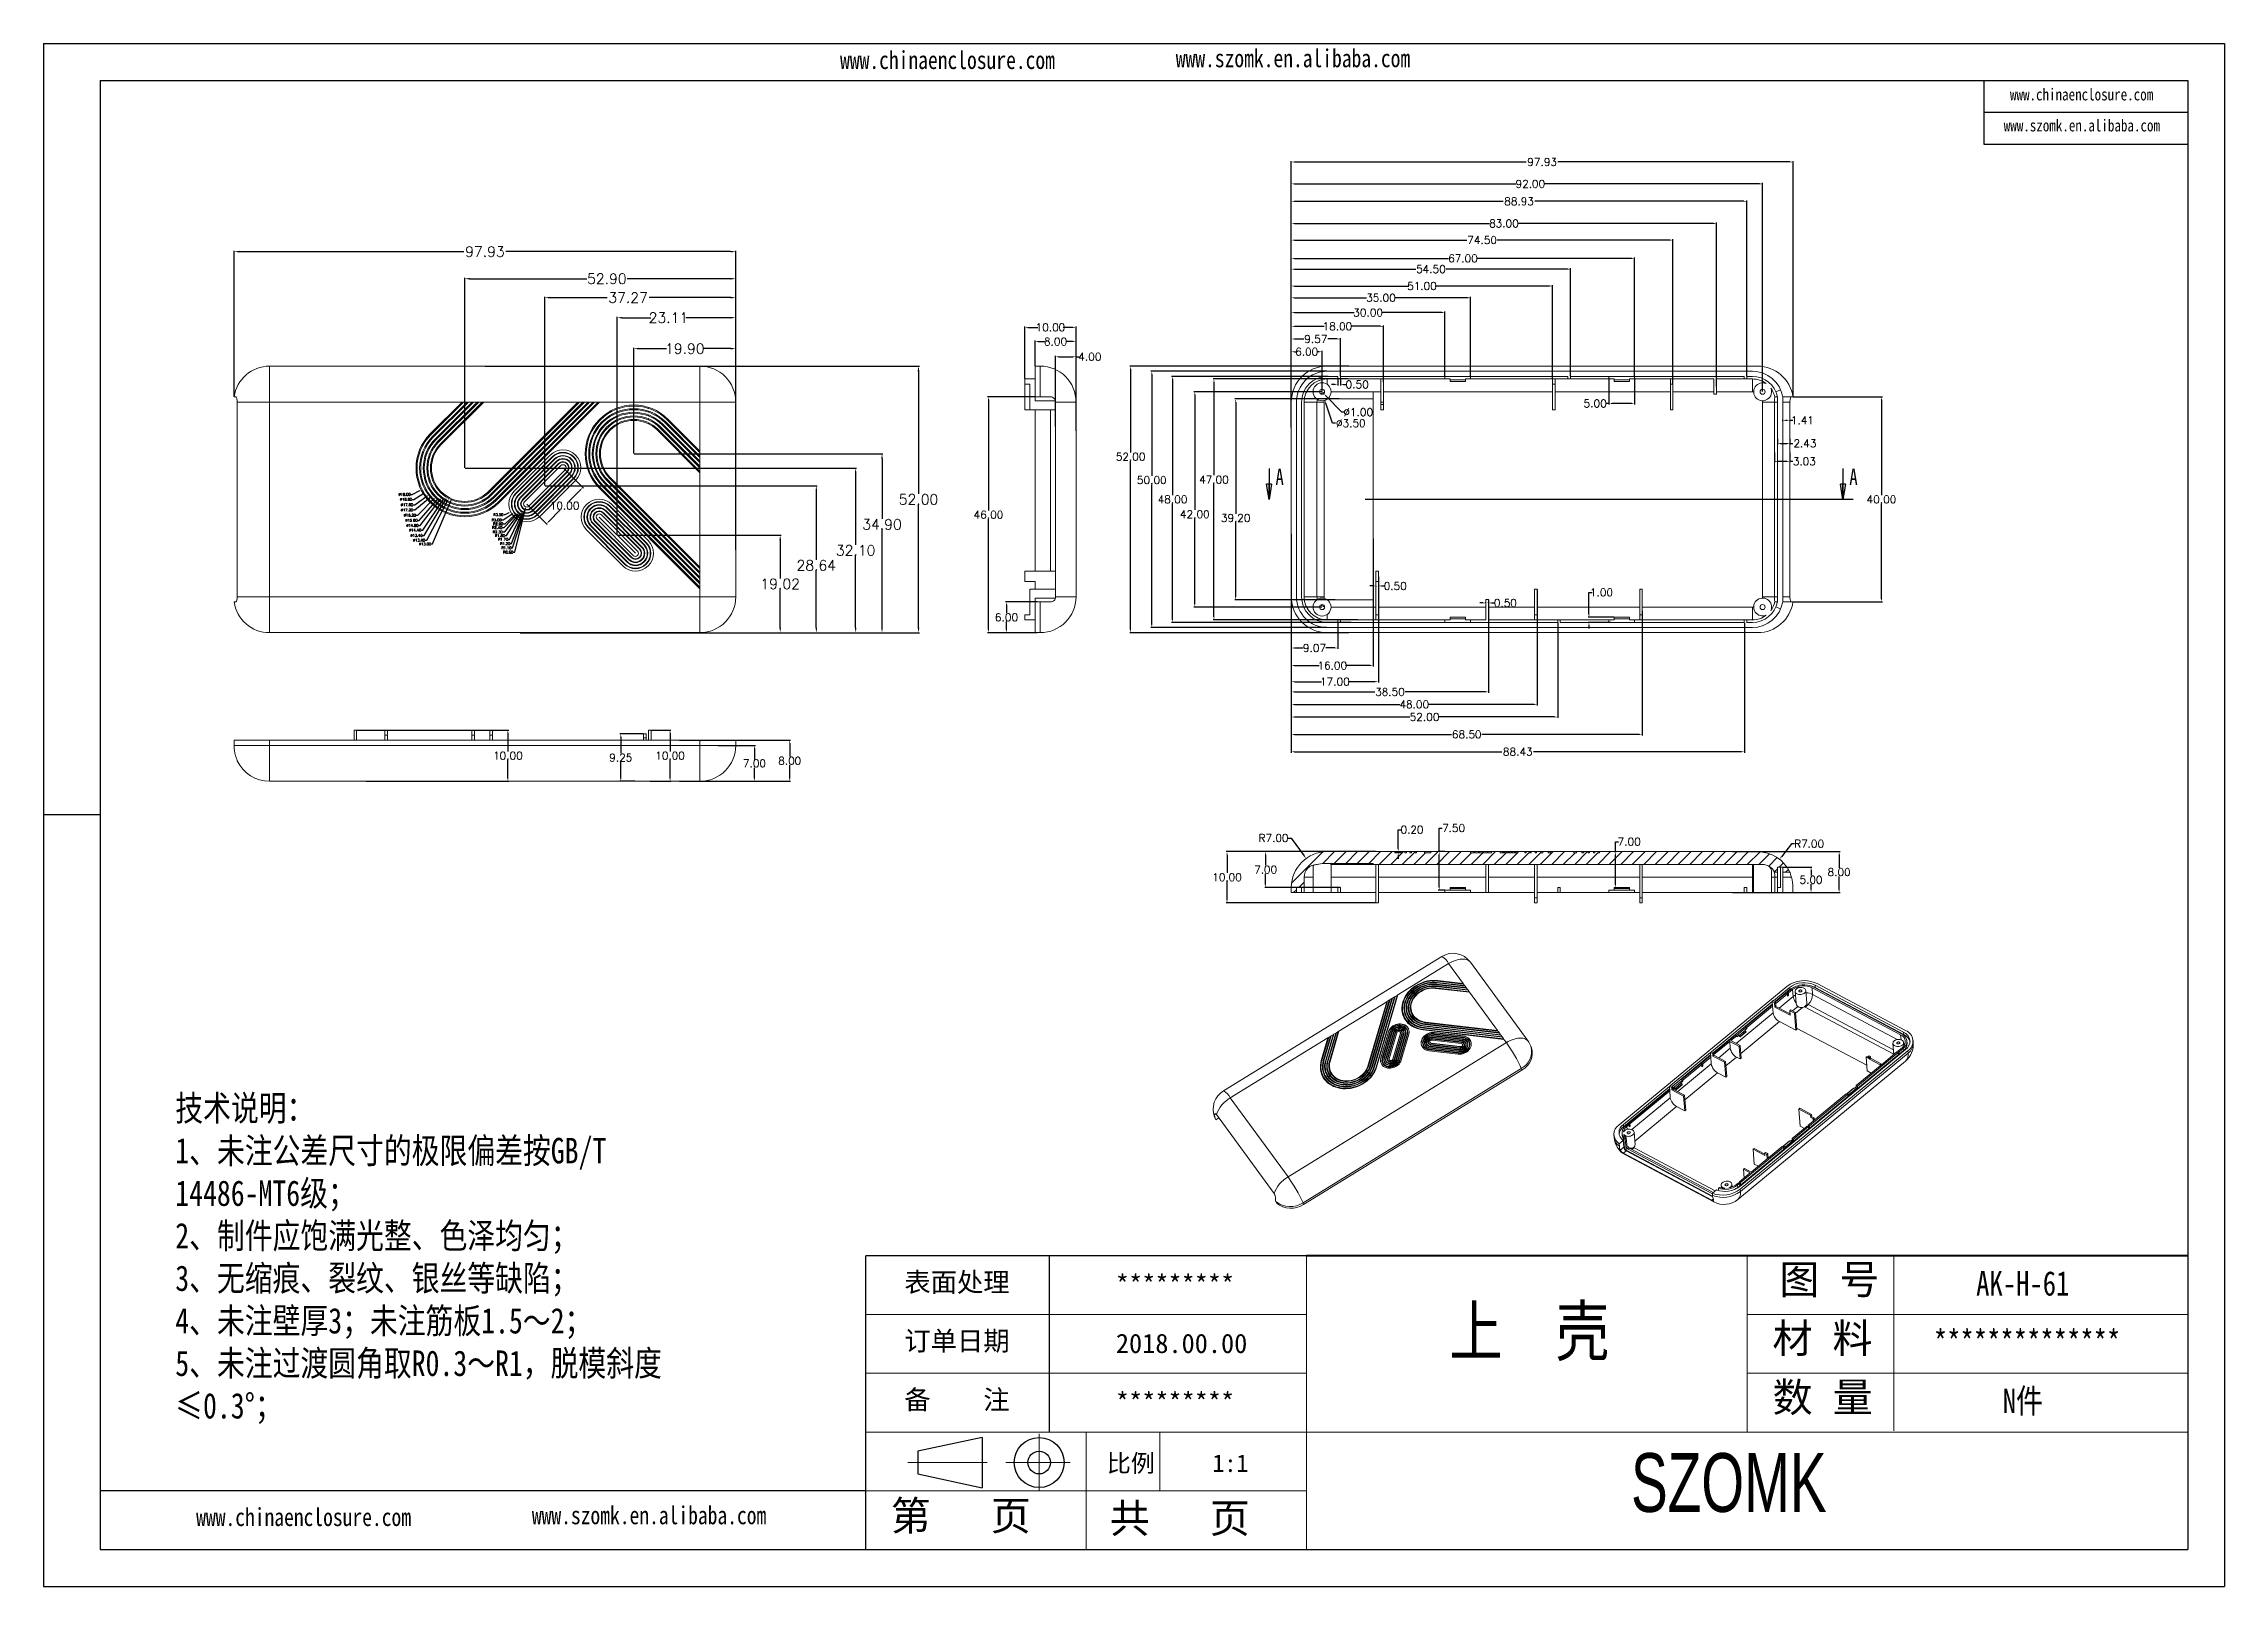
# Model space of a CAD drawing. Header units: inches. Extents: x 1846 to 3307, y 1126 to 1431.
# Drawn here: x 1846.2 to 2271.9, y 1130.4 to 1431.4 of the extents above; entities that cross this region are included whole.
import ezdxf

# ---------------------------------------------------------------- set-up
doc = ezdxf.new("R2010")
doc.units = ezdxf.units.IN
doc.header["$LTSCALE"] = 15
doc.linetypes.add('CENTER2', pattern=[28.575, 19.05, -3.175, 3.175, -3.175])
doc.linetypes.add('PHANTOM', pattern=[12.7, 6.35, -1.27, 1.27, -1.27, 1.27, -1.27])
doc.layers.add('文字', color=81, linetype='Continuous')
for name, color, linetype, lineweight in [('粗实线', 7, 'Continuous', 30), ('细实线', 3, 'Continuous', 9), ('细点划线', 2, 'CENTER2', 9)]:
    doc.layers.add(name, color=color, linetype=linetype, lineweight=lineweight)
doc.styles.add('SLDTEXTSTYLE0', font='TXT', dxfattribs={"width": 0.75})
doc.styles.get("Standard").update_dxf_attribs({"font": 'txt', "bigfont": 'gbcbig.shx'})
doc.styles.add('宋体', font='', dxfattribs={"width": 0.8, "height": 3.5})
doc.styles.add('长仿宋', font='', dxfattribs={"width": 0.7, "height": 4})
doc.styles.get('宋体').set_extended_font_data('SimSun')
doc.styles.get('长仿宋').set_extended_font_data('SimSun')
doc.dimstyles.new('1', dxfattribs={"dimtxt": 0.5, "dimasz": 0.3, "dimexe": 0.18, "dimexo": 0.0625, "dimgap": 0.09, "dimtad": 0, "dimtih": 1, "dimtoh": 1, "dimzin": 0, "dimdsep": 46, "dimtxsty": 'Standard', "dimcen": 0, "dimadec": 0, "dimazin": 2, "dimtfac": 1, "dimtofl": 0, "dimtmove": 0, "dimatfit": 3, "dimfxl": 1, "dimtolj": 1, "dimtzin": 0, "dimarcsym": 0})
doc.dimstyles.new('2', dxfattribs={"dimtxt": 1.5, "dimasz": 0.6, "dimexe": 0.18, "dimexo": 0.0625, "dimgap": 0.09, "dimtad": 0, "dimtih": 1, "dimtoh": 1, "dimzin": 0, "dimdsep": 46, "dimtxsty": 'Standard', "dimcen": 0, "dimadec": 0, "dimazin": 2, "dimtfac": 1, "dimtofl": 0, "dimtmove": 0, "dimatfit": 3, "dimfxl": 1, "dimtolj": 1, "dimtzin": 0, "dimarcsym": 0})
doc.dimstyles.new('2.5', dxfattribs={"dimtxt": 2, "dimasz": 1, "dimexe": 0.18, "dimexo": 0.0625, "dimgap": 0.09, "dimtad": 0, "dimtih": 1, "dimtoh": 1, "dimzin": 0, "dimdsep": 46, "dimtxsty": 'Standard', "dimcen": 1, "dimadec": 0, "dimazin": 2, "dimtfac": 1, "dimtofl": 0, "dimtmove": 0, "dimatfit": 3, "dimfxl": 1, "dimtolj": 1, "dimtzin": 0, "dimarcsym": 0})

msp = doc.modelspace()

# ---------------------------------------------------------------- texts
at = {"color": 7, "linetype": 'Continuous', "char_height": 3.175, "attachment_point": 1, "style": 'SLDTEXTSTYLE0'}
for insert in [(2086.659, 1348.502), (2198.676, 1348.502)]:
    msp.add_mtext('A', dxfattribs=dict(at, insert=insert))
at = {"char_height": 3.77085, "width": 2143.16186, "attachment_point": 1}
for s, insert in [('{\\fSimHei|b0|i0|c134|p49;表面处理}', (2014.207, 1191.677)), ('{\\fSimHei|b0|i0|c134|p49;*********}', (2055.508, 1191.193)), ('{\\fSimHei|b0|i0|c134|p49;订单日期}', (2014.207, 1180.211)), ('{\\fSimHei|b0|i0|c134|p49;2018.00.00}', (2055.508, 1179.726)), ('{\\fSimHei|b0|i0|c134|p49;备    注}', (2014.207, 1168.745)), ('{\\fSimHei|b0|i0|c134|p49;*********}', (2055.508, 1168.26))]:
    msp.add_mtext(s, dxfattribs=dict(at, insert=insert))
at = {"layer": '文字', "color": 0, "attachment_point": 1, "style": '宋体'}
for s, insert, char_height, width in [('www.szomk.en.alibaba.com', (2067.197, 1430.324), 3.50355, 61.55409), ('www.chinaenclosure.com', (2001.666, 1429.977), 3.50355, 61.55409), ('www.chinaenclosure.com', (2230.034, 1422.679), 2.3357, 41.03606), ('www.szomk.en.alibaba.com', (2228.814, 1416.631), 2.3357, 41.03606), ('{\\H1.111x;技术说明：\\P1、未注公差尺寸的极限偏差按GB/T 14486-MT6级；\\P2、制件应饱满光整、色泽均匀；\\P3、无缩痕、裂纹、银丝等缺陷；\\P4、未注壁厚3；未注筋板1.5～2；\\P5、未注过渡圆角取R0.3～R1，脱模斜度≤0.3%%D；}', (1871.904, 1226.229), 4.47898, 100.88626), ('{\\H1.111x;AK-H-61}', (2223.43, 1191.936), 4.29982, 49.71071), ('上  壳', (2120.56, 1185.033), 9.5551, 122.15914), ('{\\H1.111x;**************}', (2215.16, 1180.47), 4.29982, 49.71071), ('{\\H1.111x;N件}', (2228.632, 1169.004), 4.29982, 49.71071), ('www.chinaenclosure.com', (1875.977, 1145.711), 3.50355, 61.55409), ('www.szomk.en.alibaba.com', (1941.508, 1146.058), 3.50355, 61.55409)]:
    msp.add_mtext(s, dxfattribs=dict(at, insert=insert, char_height=char_height, width=width))
at = {"layer": '粗实线', "insert": (2156.069, 1156.427), "char_height": 11.46618, "width": 128.58185, "attachment_point": 1, "style": '长仿宋'}
msp.add_mtext('{\\fSTXinwei|b0|i0|c134|p2;SZOMK}', dxfattribs=at)
at = {"layer": '细实线', "color": 7, "attachment_point": 1}
for s, insert, char_height, width in [('{\\fSimSun|b0|i0|c134|p54;图 号}', (2185.026, 1193.191), 5.73309, 28.66545), ('{\\fSimSun|b0|i0|c134|p54;材 料   }', (2183.667, 1181.725), 5.73309, 28.66545), ('{\\fSimSun|b0|i0|c134|p54;数 量}', (2183.695, 1170.202), 5.73309, 25.90282), ('{\\fSimSun|b0|i0|c134|p54;比例}', (2053.74, 1156.19), 3.43985, 15.09989), ('{\\fSimSun|b0|i0|c134|p54;1:1}', (2074.344, 1156.19), 3.43985, 15.09989), ('{\\fSimSun|b0|i0|c134|p54;第   页}', (2011.554, 1147.096), 5.73309, 42.99817), ('{\\fSimSun|b0|i0|c134|p54; 共   页}', (2050.429, 1146.609), 5.73309, 42.99817)]:
    msp.add_mtext(s, dxfattribs=dict(at, insert=insert, char_height=char_height, width=width))

# ---------------------------------------------------------------- blocks, each defined once
blk = doc.blocks.new('_CLOSED')
at = {"color": 0, "linetype": 'ByBlock', "lineweight": -2}
for p, q in [((-1, 0.166667), (0, 0)), ((-1, 0.166667), (-1, -0.166667)), ((0, 0), (-1, -0.166667)), ((0, 0), (-1, 0))]:
    blk.add_line(p, q, dxfattribs=at)
blk = doc.blocks.new('*D426')
at = {"color": 0, "lineweight": -2}
for p, q in [((1917.83, 1343.48), (1918.13, 1343.48)), ((1918.13, 1343.48), (1919.64, 1344.23))]:
    blk.add_line(p, q, dxfattribs=at)
at = {"color": 0}
blk.add_solid([(1919.61, 1344.28), (1919.66, 1344.19), (1919.9, 1344.37)], dxfattribs=at)
at = {"layer": 'Defpoints', "color": 0}
for p in [(1936.91, 1352.84), (1919.9, 1344.37)]:
    blk.add_point(p, dxfattribs=at)
at = {"color": 0, "insert": (1916.66, 1343.48), "char_height": 0.5, "attachment_point": 5}
blk.add_mtext('\\A1;∅19.00', dxfattribs=at)
blk = doc.blocks.new('*D427')
at = {"color": 0, "lineweight": -2}
for p, q in [((1918.16, 1342.51), (1918.46, 1342.51)), ((1918.46, 1342.51), (1920.22, 1343.59))]:
    blk.add_line(p, q, dxfattribs=at)
at = {"color": 0}
blk.add_solid([(1920.19, 1343.63), (1920.25, 1343.55), (1920.48, 1343.75)], dxfattribs=at)
at = {"layer": 'Defpoints', "color": 0}
for p in [(1936.34, 1353.46), (1920.48, 1343.75)]:
    blk.add_point(p, dxfattribs=at)
at = {"color": 0, "insert": (1916.94, 1342.51), "char_height": 0.5, "attachment_point": 5}
blk.add_mtext('\\A1;∅18.60', dxfattribs=at)
blk = doc.blocks.new('*D428')
at = {"color": 0, "lineweight": -2}
for p, q in [((1918.34, 1341.46), (1918.64, 1341.46)), ((1918.64, 1341.46), (1921.06, 1343.23))]:
    blk.add_line(p, q, dxfattribs=at)
at = {"color": 0}
blk.add_solid([(1921.03, 1343.27), (1921.09, 1343.19), (1921.31, 1343.41)], dxfattribs=at)
at = {"layer": 'Defpoints', "color": 0}
for p in [(1935.51, 1353.8), (1921.31, 1343.41)]:
    blk.add_point(p, dxfattribs=at)
at = {"color": 0, "insert": (1917.13, 1341.46), "char_height": 0.5, "attachment_point": 5}
blk.add_mtext('\\A1;∅17.60', dxfattribs=at)
blk = doc.blocks.new('*D429')
at = {"color": 0, "lineweight": -2}
for p, q in [((1918.64, 1340.44), (1921.58, 1342.9)), ((1918.34, 1340.44), (1918.64, 1340.44))]:
    blk.add_line(p, q, dxfattribs=at)
at = {"color": 0}
blk.add_solid([(1921.55, 1342.93), (1921.61, 1342.86), (1921.81, 1343.09)], dxfattribs=at)
at = {"layer": 'Defpoints', "color": 0}
for p in [(1935.01, 1354.12), (1921.81, 1343.09)]:
    blk.add_point(p, dxfattribs=at)
at = {"color": 0, "insert": (1917.13, 1340.44), "char_height": 0.5, "attachment_point": 5}
blk.add_mtext('\\A1;∅17.20', dxfattribs=at)
blk = doc.blocks.new('*D430')
at = {"color": 0, "lineweight": -2}
for p, q in [((1919.23, 1339.41), (1922.47, 1342.66)), ((1918.93, 1339.41), (1919.23, 1339.41))]:
    blk.add_line(p, q, dxfattribs=at)
at = {"color": 0}
blk.add_solid([(1922.44, 1342.69), (1922.51, 1342.62), (1922.68, 1342.87)], dxfattribs=at)
at = {"layer": 'Defpoints', "color": 0}
for p in [(1934.13, 1354.34), (1922.68, 1342.87)]:
    blk.add_point(p, dxfattribs=at)
at = {"color": 0, "insert": (1917.71, 1339.41), "char_height": 0.5, "attachment_point": 5}
blk.add_mtext('\\A1;∅16.20', dxfattribs=at)
blk = doc.blocks.new('*D431')
at = {"color": 0, "lineweight": -2}
for p, q in [((1919.52, 1338.41), (1923.02, 1342.42)), ((1919.22, 1338.41), (1919.52, 1338.41))]:
    blk.add_line(p, q, dxfattribs=at)
at = {"color": 0}
blk.add_solid([(1922.98, 1342.46), (1923.05, 1342.39), (1923.21, 1342.65)], dxfattribs=at)
at = {"layer": 'Defpoints', "color": 0}
for p in [(1933.6, 1354.56), (1923.21, 1342.65)]:
    blk.add_point(p, dxfattribs=at)
at = {"color": 0, "insert": (1918, 1338.41), "char_height": 0.5, "attachment_point": 5}
blk.add_mtext('\\A1;∅15.80', dxfattribs=at)
blk = doc.blocks.new('*D432')
at = {"color": 0, "lineweight": -2}
for p, q in [((1919.7, 1337.41), (1923.68, 1342.53)), ((1919.4, 1337.41), (1919.7, 1337.41))]:
    blk.add_line(p, q, dxfattribs=at)
at = {"color": 0}
blk.add_solid([(1923.64, 1342.56), (1923.72, 1342.49), (1923.86, 1342.76)], dxfattribs=at)
at = {"layer": 'Defpoints', "color": 0}
for p in [(1932.95, 1354.44), (1923.86, 1342.76)]:
    blk.add_point(p, dxfattribs=at)
at = {"color": 0, "insert": (1918.18, 1337.41), "char_height": 0.5, "attachment_point": 5}
blk.add_mtext('\\A1;∅14.80', dxfattribs=at)
blk = doc.blocks.new('*D433')
at = {"color": 0, "lineweight": -2}
for p, q in [((1920.25, 1336.52), (1924.21, 1342.39)), ((1919.95, 1336.52), (1920.25, 1336.52))]:
    blk.add_line(p, q, dxfattribs=at)
at = {"color": 0}
blk.add_solid([(1924.17, 1342.41), (1924.25, 1342.36), (1924.38, 1342.64)], dxfattribs=at)
at = {"layer": 'Defpoints', "color": 0}
for p in [(1932.44, 1354.57), (1924.38, 1342.64)]:
    blk.add_point(p, dxfattribs=at)
at = {"color": 0, "insert": (1918.73, 1336.52), "char_height": 0.5, "attachment_point": 5}
blk.add_mtext('\\A1;∅14.40', dxfattribs=at)
blk = doc.blocks.new('*D434')
at = {"color": 0, "lineweight": -2}
for p, q in [((1920.51, 1335.46), (1924.8, 1342.6)), ((1920.21, 1335.46), (1920.51, 1335.46))]:
    blk.add_line(p, q, dxfattribs=at)
at = {"color": 0}
blk.add_solid([(1924.76, 1342.63), (1924.84, 1342.58), (1924.96, 1342.86)], dxfattribs=at)
at = {"layer": 'Defpoints', "color": 0}
for p in [(1931.86, 1354.35), (1924.96, 1342.86)]:
    blk.add_point(p, dxfattribs=at)
at = {"color": 0, "insert": (1919, 1335.46), "char_height": 0.5, "attachment_point": 5}
blk.add_mtext('\\A1;∅13.40', dxfattribs=at)
blk = doc.blocks.new('*D435')
at = {"color": 0, "lineweight": -2}
for p, q in [((1921, 1334.53), (1925.15, 1342.41)), ((1920.7, 1334.53), (1921, 1334.53))]:
    blk.add_line(p, q, dxfattribs=at)
at = {"color": 0}
blk.add_solid([(1925.1, 1342.43), (1925.19, 1342.38), (1925.29, 1342.67)], dxfattribs=at)
at = {"layer": 'Defpoints', "color": 0}
for p in [(1931.53, 1354.53), (1925.29, 1342.67)]:
    blk.add_point(p, dxfattribs=at)
at = {"color": 0, "insert": (1919.48, 1334.53), "char_height": 0.5, "attachment_point": 5}
blk.add_mtext('\\A1;∅13.40', dxfattribs=at)
blk = doc.blocks.new('*D436')
at = {"color": 0, "lineweight": -2}
for p, q in [((1922.14, 1333.81), (1925.75, 1342.34)), ((1921.84, 1333.81), (1922.14, 1333.81))]:
    blk.add_line(p, q, dxfattribs=at)
at = {"color": 0}
blk.add_solid([(1925.71, 1342.36), (1925.8, 1342.32), (1925.87, 1342.62)], dxfattribs=at)
at = {"layer": 'Defpoints', "color": 0}
for p in [(1930.94, 1354.59), (1925.87, 1342.62)]:
    blk.add_point(p, dxfattribs=at)
at = {"color": 0, "insert": (1920.66, 1333.81), "char_height": 0.5, "attachment_point": 5}
blk.add_mtext('\\A1;∅13.00', dxfattribs=at)
blk = doc.blocks.new('*D437')
at = {"color": 0, "lineweight": -2}
for p, q in [((1928.41, 1348.66), (1928.41, 1385.73)), ((1929.41, 1385.55), (1952.23, 1385.55)), ((1980.31, 1385.55), (1960.08, 1385.55)), ((1981.31, 1350.77), (1981.31, 1385.73))]:
    blk.add_line(p, q, dxfattribs=at)
at = {"color": 0}
for points in [[(1929.41, 1385.72), (1929.41, 1385.39), (1928.41, 1385.55)], [(1980.31, 1385.72), (1980.31, 1385.39), (1981.31, 1385.55)]]:
    blk.add_solid(points, dxfattribs=at)
at = {"layer": 'Defpoints', "color": 0}
for p in [(1981.31, 1385.55), (1981.31, 1350.71), (1928.41, 1348.6)]:
    blk.add_point(p, dxfattribs=at)
at = {"color": 0, "insert": (1956.15, 1385.55), "char_height": 2, "attachment_point": 5}
blk.add_mtext('\\A1;52.90', dxfattribs=at)
blk = doc.blocks.new('*D438')
at = {"color": 0, "lineweight": -2}
for p, q in [((1961.41, 1351.46), (1961.41, 1372.09)), ((1962.41, 1371.91), (1967.77, 1371.91)), ((1980.31, 1371.91), (1974.95, 1371.91)), ((1981.31, 1350.77), (1981.31, 1372.09))]:
    blk.add_line(p, q, dxfattribs=at)
at = {"color": 0}
for points in [[(1962.41, 1372.08), (1962.41, 1371.75), (1961.41, 1371.91)], [(1980.31, 1372.08), (1980.31, 1371.75), (1981.31, 1371.91)]]:
    blk.add_solid(points, dxfattribs=at)
at = {"layer": 'Defpoints', "color": 0}
for p in [(1961.41, 1371.91), (1961.41, 1351.4), (1981.31, 1350.71)]:
    blk.add_point(p, dxfattribs=at)
at = {"color": 0, "insert": (1971.36, 1371.91), "char_height": 2, "attachment_point": 5}
blk.add_mtext('\\A1;19.90', dxfattribs=at)
blk = doc.blocks.new('*D439')
at = {"color": 0, "lineweight": -2}
for p, q in [((1928.47, 1348.6), (2004.89, 1348.6)), ((2004.71, 1347.6), (2004.71, 1333.64)), ((2004.71, 1317.5), (2004.71, 1331.46)), ((1952.92, 1316.5), (2004.89, 1316.5))]:
    blk.add_line(p, q, dxfattribs=at)
at = {"color": 0}
for points in [[(2004.55, 1347.6), (2004.88, 1347.6), (2004.71, 1348.6)], [(2004.55, 1317.5), (2004.88, 1317.5), (2004.71, 1316.5)]]:
    blk.add_solid(points, dxfattribs=at)
at = {"layer": 'Defpoints', "color": 0}
for p in [(1928.41, 1348.6), (2004.71, 1348.6), (1952.85, 1316.5)]:
    blk.add_point(p, dxfattribs=at)
at = {"color": 0, "insert": (2004.71, 1332.55), "char_height": 2, "attachment_point": 5}
blk.add_mtext('\\A1;32.10', dxfattribs=at)
blk = doc.blocks.new('*D440')
at = {"color": 0, "lineweight": -2}
for p, q in [((1961.47, 1351.4), (2010.04, 1351.4)), ((2009.86, 1350.4), (2009.86, 1338.72)), ((2009.86, 1317.5), (2009.86, 1336.54)), ((1939.23, 1316.5), (2010.04, 1316.5))]:
    blk.add_line(p, q, dxfattribs=at)
at = {"color": 0}
for points in [[(2009.69, 1350.4), (2010.02, 1350.4), (2009.86, 1351.4)], [(2009.69, 1317.5), (2010.02, 1317.5), (2009.86, 1316.5)]]:
    blk.add_solid(points, dxfattribs=at)
at = {"layer": 'Defpoints', "color": 0}
for p in [(1961.41, 1351.4), (2009.86, 1351.4), (1939.17, 1316.5)]:
    blk.add_point(p, dxfattribs=at)
at = {"color": 0, "insert": (2009.86, 1337.63), "char_height": 2, "attachment_point": 5}
blk.add_mtext('\\A1;34.90', dxfattribs=at)
blk = doc.blocks.new('*D441')
at = {"color": 0, "lineweight": -2}
for p, q in [((1944.1, 1345.14), (1997.21, 1345.14)), ((1997.03, 1344.14), (1997.03, 1330.72)), ((1997.03, 1317.5), (1997.03, 1328.54)), ((1944.1, 1316.5), (1997.21, 1316.5))]:
    blk.add_line(p, q, dxfattribs=at)
at = {"color": 0}
for points in [[(1996.87, 1344.14), (1997.2, 1344.14), (1997.03, 1345.14)], [(1996.87, 1317.5), (1997.2, 1317.5), (1997.03, 1316.5)]]:
    blk.add_solid(points, dxfattribs=at)
at = {"layer": 'Defpoints', "color": 0}
for p in [(1944.04, 1345.14), (1944.04, 1316.5), (1997.03, 1316.5)]:
    blk.add_point(p, dxfattribs=at)
at = {"color": 0, "insert": (1997.03, 1329.63), "char_height": 2, "attachment_point": 5}
blk.add_mtext('\\A1;28.64', dxfattribs=at)
blk = doc.blocks.new('*D442')
at = {"color": 0, "lineweight": -2}
for p, q in [((1944.04, 1345.2), (1944.04, 1382.04)), ((1945.04, 1381.86), (1956.2, 1381.86)), ((1980.31, 1381.86), (1964.38, 1381.86)), ((1981.31, 1355.76), (1981.31, 1382.04))]:
    blk.add_line(p, q, dxfattribs=at)
at = {"color": 0}
for points in [[(1945.04, 1382.03), (1945.04, 1381.7), (1944.04, 1381.86)], [(1980.31, 1382.03), (1980.31, 1381.7), (1981.31, 1381.86)]]:
    blk.add_solid(points, dxfattribs=at)
at = {"layer": 'Defpoints', "color": 0}
for p in [(1981.31, 1381.86), (1981.31, 1355.69), (1944.04, 1345.14)]:
    blk.add_point(p, dxfattribs=at)
at = {"color": 0, "insert": (1960.29, 1381.86), "char_height": 2, "attachment_point": 5}
blk.add_mtext('\\A1;37.27', dxfattribs=at)
blk = doc.blocks.new('*D443')
at = {"color": 0, "lineweight": -2}
for p, q in [((1958.19, 1335.58), (1958.19, 1378.13)), ((1959.19, 1377.95), (1964.74, 1377.95)), ((1980.31, 1377.95), (1971.59, 1377.95)), ((1981.31, 1332.65), (1981.31, 1378.13))]:
    blk.add_line(p, q, dxfattribs=at)
at = {"color": 0}
for points in [[(1959.19, 1378.11), (1959.19, 1377.78), (1958.19, 1377.95)], [(1980.31, 1378.11), (1980.31, 1377.78), (1981.31, 1377.95)]]:
    blk.add_solid(points, dxfattribs=at)
at = {"layer": 'Defpoints', "color": 0}
for p in [(1981.31, 1377.95), (1958.19, 1335.52), (1981.31, 1332.59)]:
    blk.add_point(p, dxfattribs=at)
at = {"color": 0, "insert": (1968.16, 1377.95), "char_height": 2, "attachment_point": 5}
blk.add_mtext('\\A1;23.11', dxfattribs=at)
blk = doc.blocks.new('*D444')
at = {"color": 0, "lineweight": -2}
for p, q in [((1958.26, 1335.52), (1990.16, 1335.52)), ((1989.98, 1334.52), (1989.98, 1327.1)), ((1989.98, 1317.5), (1989.98, 1324.92)), ((1963.62, 1316.5), (1990.16, 1316.5))]:
    blk.add_line(p, q, dxfattribs=at)
at = {"color": 0}
for points in [[(1989.82, 1334.52), (1990.15, 1334.52), (1989.98, 1335.52)], [(1989.82, 1317.5), (1990.15, 1317.5), (1989.98, 1316.5)]]:
    blk.add_solid(points, dxfattribs=at)
at = {"layer": 'Defpoints', "color": 0}
for p in [(1958.19, 1335.52), (1963.55, 1316.5), (1989.98, 1316.5)]:
    blk.add_point(p, dxfattribs=at)
at = {"color": 0, "insert": (1989.98, 1326.01), "char_height": 2, "attachment_point": 5}
blk.add_mtext('\\A1;19.02', dxfattribs=at)
blk = doc.blocks.new('*D445')
at = {"color": 0, "lineweight": -2}
for p, q in [((1936.01, 1339.53), (1936.31, 1339.53)), ((1936.31, 1339.53), (1937.1, 1339.92))]:
    blk.add_line(p, q, dxfattribs=at)
at = {"color": 0}
blk.add_solid([(1937.07, 1339.97), (1937.12, 1339.88), (1937.36, 1340.05)], dxfattribs=at)
at = {"layer": 'Defpoints', "color": 0}
for p in [(1940.5, 1341.61), (1937.36, 1340.05)]:
    blk.add_point(p, dxfattribs=at)
at = {"color": 0, "insert": (1934.96, 1339.53), "char_height": 0.5, "attachment_point": 5}
blk.add_mtext('\\A1;R3.50', dxfattribs=at)
blk = doc.blocks.new('*D446')
at = {"color": 0, "lineweight": -2}
for p, q in [((1935.63, 1338.49), (1935.93, 1338.49)), ((1935.93, 1338.49), (1937.77, 1339.75))]:
    blk.add_line(p, q, dxfattribs=at)
at = {"color": 0}
blk.add_solid([(1937.75, 1339.79), (1937.8, 1339.71), (1938.02, 1339.92)], dxfattribs=at)
at = {"layer": 'Defpoints', "color": 0}
for p in [(1940.5, 1341.61), (1938.02, 1339.92)]:
    blk.add_point(p, dxfattribs=at)
at = {"color": 0, "insert": (1934.62, 1338.49), "char_height": 0.5, "attachment_point": 5}
blk.add_mtext('\\A1;R3.00', dxfattribs=at)
blk = doc.blocks.new('*D448')
at = {"color": 0, "lineweight": -2}
for p, q in [((1935.97, 1337.73), (1936.27, 1337.73)), ((1936.27, 1337.73), (1938.14, 1339.44))]:
    blk.add_line(p, q, dxfattribs=at)
at = {"color": 0}
blk.add_solid([(1938.11, 1339.48), (1938.18, 1339.41), (1938.36, 1339.65)], dxfattribs=at)
at = {"layer": 'Defpoints', "color": 0}
for p in [(1940.5, 1341.61), (1938.36, 1339.65)]:
    blk.add_point(p, dxfattribs=at)
at = {"color": 0, "insert": (1934.93, 1337.73), "char_height": 0.5, "attachment_point": 5}
blk.add_mtext('\\A1;R2.90', dxfattribs=at)
blk = doc.blocks.new('*D449')
at = {"color": 0, "lineweight": -2}
for p, q in [((1935.79, 1337), (1936.09, 1337)), ((1936.09, 1337), (1938.63, 1339.66))]:
    blk.add_line(p, q, dxfattribs=at)
at = {"color": 0}
blk.add_solid([(1938.6, 1339.69), (1938.67, 1339.62), (1938.84, 1339.87)], dxfattribs=at)
at = {"layer": 'Defpoints', "color": 0}
for p in [(1940.5, 1341.61), (1938.84, 1339.87)]:
    blk.add_point(p, dxfattribs=at)
at = {"color": 0, "insert": (1934.74, 1337), "char_height": 0.5, "attachment_point": 5}
blk.add_mtext('\\A1;R2.40', dxfattribs=at)
blk = doc.blocks.new('*D450')
at = {"color": 0, "lineweight": -2}
for p, q in [((1936.2, 1336.15), (1938.89, 1339.57)), ((1935.9, 1336.15), (1936.2, 1336.15))]:
    blk.add_line(p, q, dxfattribs=at)
at = {"color": 0}
blk.add_solid([(1938.85, 1339.6), (1938.93, 1339.53), (1939.08, 1339.8)], dxfattribs=at)
at = {"layer": 'Defpoints', "color": 0}
for p in [(1940.5, 1341.61), (1939.08, 1339.8)]:
    blk.add_point(p, dxfattribs=at)
at = {"color": 0, "insert": (1934.85, 1336.15), "char_height": 0.5, "attachment_point": 5}
blk.add_mtext('\\A1;R2.30', dxfattribs=at)
blk = doc.blocks.new('*D451')
at = {"color": 0, "lineweight": -2}
for p, q in [((1936.55, 1335.43), (1939.37, 1339.84)), ((1936.25, 1335.43), (1936.55, 1335.43))]:
    blk.add_line(p, q, dxfattribs=at)
at = {"color": 0}
blk.add_solid([(1939.33, 1339.86), (1939.41, 1339.81), (1939.53, 1340.09)], dxfattribs=at)
at = {"layer": 'Defpoints', "color": 0}
for p in [(1940.5, 1341.61), (1939.53, 1340.09)]:
    blk.add_point(p, dxfattribs=at)
at = {"color": 0, "insert": (1935.29, 1335.43), "char_height": 0.5, "attachment_point": 5}
blk.add_mtext('\\A1;R1.80', dxfattribs=at)
blk = doc.blocks.new('*D452')
at = {"color": 0, "lineweight": -2}
for p, q in [((1937.17, 1334.71), (1939.63, 1339.81)), ((1936.87, 1334.71), (1937.17, 1334.71))]:
    blk.add_line(p, q, dxfattribs=at)
at = {"color": 0}
blk.add_solid([(1939.59, 1339.83), (1939.68, 1339.78), (1939.76, 1340.08)], dxfattribs=at)
at = {"layer": 'Defpoints', "color": 0}
for p in [(1940.5, 1341.61), (1939.76, 1340.08)]:
    blk.add_point(p, dxfattribs=at)
at = {"color": 0, "insert": (1935.9, 1334.71), "char_height": 0.5, "attachment_point": 5}
blk.add_mtext('\\A1;R1.70', dxfattribs=at)
blk = doc.blocks.new('*D453')
at = {"color": 0, "lineweight": -2}
for p, q in [((1937.56, 1333.87), (1939.97, 1340.2)), ((1937.26, 1333.87), (1937.56, 1333.87))]:
    blk.add_line(p, q, dxfattribs=at)
at = {"color": 0}
blk.add_solid([(1939.92, 1340.22), (1940.02, 1340.19), (1940.08, 1340.48)], dxfattribs=at)
at = {"layer": 'Defpoints', "color": 0}
for p in [(1940.5, 1341.61), (1940.08, 1340.48)]:
    blk.add_point(p, dxfattribs=at)
at = {"color": 0, "insert": (1936.3, 1333.87), "char_height": 0.5, "attachment_point": 5}
blk.add_mtext('\\A1;R1.20', dxfattribs=at)
blk = doc.blocks.new('*D454')
at = {"color": 0, "lineweight": -2}
for p, q in [((1937.73, 1333.05), (1940.07, 1340.27)), ((1937.43, 1333.05), (1937.73, 1333.05))]:
    blk.add_line(p, q, dxfattribs=at)
at = {"color": 0}
blk.add_solid([(1940.02, 1340.29), (1940.12, 1340.26), (1940.16, 1340.56)], dxfattribs=at)
at = {"layer": 'Defpoints', "color": 0}
for p in [(1940.5, 1341.61), (1940.16, 1340.56)]:
    blk.add_point(p, dxfattribs=at)
at = {"color": 0, "insert": (1936.55, 1333.05), "char_height": 0.5, "attachment_point": 5}
blk.add_mtext('\\A1;R1.10', dxfattribs=at)
blk = doc.blocks.new('*D455')
at = {"color": 0, "lineweight": -2}
for p, q in [((1938.18, 1332.2), (1940.29, 1340.73)), ((1937.88, 1332.2), (1938.18, 1332.2))]:
    blk.add_line(p, q, dxfattribs=at)
at = {"color": 0}
blk.add_solid([(1940.24, 1340.74), (1940.34, 1340.72), (1940.36, 1341.02)], dxfattribs=at)
at = {"layer": 'Defpoints', "color": 0}
for p in [(1940.36, 1341.02), (1940.5, 1341.61)]:
    blk.add_point(p, dxfattribs=at)
at = {"color": 0, "insert": (1936.88, 1332.2), "char_height": 0.5, "attachment_point": 5}
blk.add_mtext('\\A1;R0.60', dxfattribs=at)
blk = doc.blocks.new('*D456')
at = {"color": 0, "lineweight": -2}
for p, q in [((1883.38, 1362.56), (1883.38, 1391.02)), ((1884.38, 1390.84), (1928.25, 1390.84)), ((1980.31, 1390.84), (1936.43, 1390.84)), ((1981.31, 1355.45), (1981.31, 1391.02))]:
    blk.add_line(p, q, dxfattribs=at)
at = {"color": 0}
for points in [[(1884.38, 1391), (1884.38, 1390.67), (1883.38, 1390.84)], [(1980.31, 1391), (1980.31, 1390.67), (1981.31, 1390.84)]]:
    blk.add_solid(points, dxfattribs=at)
at = {"layer": 'Defpoints', "color": 0}
for p in [(1981.31, 1390.84), (1883.38, 1362.5), (1981.31, 1355.39)]:
    blk.add_point(p, dxfattribs=at)
at = {"color": 0, "insert": (1932.34, 1390.84), "char_height": 2, "attachment_point": 5}
blk.add_mtext('\\A1;97.93', dxfattribs=at)
blk = doc.blocks.new('*D457')
at = {"color": 0, "lineweight": -2}
for p, q in [((1932.4, 1368.5), (2017.16, 1368.5)), ((2016.98, 1367.5), (2016.98, 1343.59)), ((2016.98, 1317.5), (2016.98, 1341.41)), ((1939.23, 1316.5), (2017.16, 1316.5))]:
    blk.add_line(p, q, dxfattribs=at)
at = {"color": 0}
for points in [[(2016.81, 1367.5), (2017.15, 1367.5), (2016.98, 1368.5)], [(2016.81, 1317.5), (2017.15, 1317.5), (2016.98, 1316.5)]]:
    blk.add_solid(points, dxfattribs=at)
at = {"layer": 'Defpoints', "color": 0}
for p in [(1932.34, 1368.5), (1939.17, 1316.5), (2016.98, 1316.5)]:
    blk.add_point(p, dxfattribs=at)
at = {"color": 0, "insert": (2016.98, 1342.5), "char_height": 2, "attachment_point": 5}
blk.add_mtext('\\A1;52.00', dxfattribs=at)
blk = doc.blocks.new('*D458')
at = {"color": 0, "lineweight": -2}
for p, q in [((2039.73, 1368.56), (2039.73, 1373.48)), ((2040.33, 1373.3), (2041.64, 1373.3)), ((2047.13, 1373.3), (2045.82, 1373.3)), ((2047.73, 1355.89), (2047.73, 1373.48))]:
    blk.add_line(p, q, dxfattribs=at)
at = {"color": 0}
for points in [[(2040.33, 1373.4), (2040.33, 1373.2), (2039.73, 1373.3)], [(2047.13, 1373.4), (2047.13, 1373.2), (2047.73, 1373.3)]]:
    blk.add_solid(points, dxfattribs=at)
at = {"layer": 'Defpoints', "color": 0}
for p in [(2047.73, 1373.3), (2039.73, 1368.5), (2047.73, 1355.82)]:
    blk.add_point(p, dxfattribs=at)
at = {"color": 0, "insert": (2043.73, 1373.3), "char_height": 1.5, "attachment_point": 5}
blk.add_mtext('\\A1;8.00', dxfattribs=at)
blk = doc.blocks.new('*D459')
at = {"color": 0, "lineweight": -2}
for p, q in [((2043.73, 1356.7), (2043.73, 1370.51)), ((2044.33, 1370.33), (2047.13, 1370.33)), ((2047.73, 1356.7), (2047.73, 1370.51)), ((2047.73, 1370.33), (2048.33, 1370.33))]:
    blk.add_line(p, q, dxfattribs=at)
at = {"color": 0}
for points in [[(2044.33, 1370.43), (2044.33, 1370.23), (2043.73, 1370.33)], [(2047.13, 1370.43), (2047.13, 1370.23), (2047.73, 1370.33)]]:
    blk.add_solid(points, dxfattribs=at)
at = {"layer": 'Defpoints', "color": 0}
for p in [(2047.73, 1370.33), (2043.73, 1356.64), (2047.73, 1356.64)]:
    blk.add_point(p, dxfattribs=at)
at = {"color": 0, "insert": (2050.42, 1370.33), "char_height": 1.5, "attachment_point": 5}
blk.add_mtext('\\A1;4.00', dxfattribs=at)
blk = doc.blocks.new('*D460')
at = {"color": 0, "lineweight": -2}
for p, q in [((2037.73, 1366.06), (2037.73, 1376.25)), ((2038.33, 1376.07), (2040.27, 1376.07)), ((2047.13, 1376.07), (2045.2, 1376.07)), ((2047.73, 1358.18), (2047.73, 1376.25))]:
    blk.add_line(p, q, dxfattribs=at)
at = {"color": 0}
for points in [[(2038.33, 1376.17), (2038.33, 1375.97), (2037.73, 1376.07)], [(2047.13, 1376.17), (2047.13, 1375.97), (2047.73, 1376.07)]]:
    blk.add_solid(points, dxfattribs=at)
at = {"layer": 'Defpoints', "color": 0}
for p in [(2047.73, 1376.07), (2037.73, 1366), (2047.73, 1358.12)]:
    blk.add_point(p, dxfattribs=at)
at = {"color": 0, "insert": (2042.73, 1376.07), "char_height": 1.5, "attachment_point": 5}
blk.add_mtext('\\A1;10.00', dxfattribs=at)
blk = doc.blocks.new('*D461')
at = {"color": 0, "lineweight": -2}
for p, q in [((1970.34, 1295.5), (1992.02, 1295.5)), ((1991.84, 1294.9), (1991.84, 1292.34)), ((1991.84, 1288.1), (1991.84, 1290.66)), ((1970.34, 1287.5), (1992.02, 1287.5))]:
    blk.add_line(p, q, dxfattribs=at)
at = {"color": 0}
for points in [[(1991.74, 1294.9), (1991.94, 1294.9), (1991.84, 1295.5)], [(1991.74, 1288.1), (1991.94, 1288.1), (1991.84, 1287.5)]]:
    blk.add_solid(points, dxfattribs=at)
at = {"layer": 'Defpoints', "color": 0}
for p in [(1970.28, 1295.5), (1970.28, 1287.5), (1991.84, 1287.5)]:
    blk.add_point(p, dxfattribs=at)
at = {"color": 0, "insert": (1991.84, 1291.5), "char_height": 1.5, "attachment_point": 5}
blk.add_mtext('\\A1;8.00', dxfattribs=at)
blk = doc.blocks.new('*D462')
at = {"color": 0, "lineweight": -2}
for p, q in [((1964.87, 1297.5), (1968.66, 1297.5)), ((1968.48, 1296.9), (1968.48, 1293.34)), ((1968.48, 1288.1), (1968.48, 1291.66)), ((1964.59, 1287.5), (1968.66, 1287.5))]:
    blk.add_line(p, q, dxfattribs=at)
at = {"color": 0}
for points in [[(1968.38, 1296.9), (1968.58, 1296.9), (1968.48, 1297.5)], [(1968.38, 1288.1), (1968.58, 1288.1), (1968.48, 1287.5)]]:
    blk.add_solid(points, dxfattribs=at)
at = {"layer": 'Defpoints', "color": 0}
for p in [(1964.81, 1297.5), (1968.48, 1297.5), (1964.52, 1287.5)]:
    blk.add_point(p, dxfattribs=at)
at = {"color": 0, "insert": (1968.48, 1292.5), "char_height": 1.5, "attachment_point": 5}
blk.add_mtext('\\A1;10.00', dxfattribs=at)
blk = doc.blocks.new('*D463')
at = {"color": 0, "lineweight": -2}
for p, q in [((1963.24, 1296.75), (1958.68, 1296.75)), ((1958.86, 1296.15), (1958.86, 1292.97)), ((1958.86, 1288.1), (1958.86, 1291.29)), ((1961.61, 1287.5), (1958.68, 1287.5))]:
    blk.add_line(p, q, dxfattribs=at)
at = {"color": 0}
for points in [[(1958.76, 1296.15), (1958.96, 1296.15), (1958.86, 1296.75)], [(1958.76, 1288.1), (1958.96, 1288.1), (1958.86, 1287.5)]]:
    blk.add_solid(points, dxfattribs=at)
at = {"layer": 'Defpoints', "color": 0}
for p in [(1963.31, 1296.75), (1958.86, 1287.5), (1961.67, 1287.5)]:
    blk.add_point(p, dxfattribs=at)
at = {"color": 0, "insert": (1958.86, 1292.13), "char_height": 1.5, "attachment_point": 5}
blk.add_mtext('\\A1;9.25', dxfattribs=at)
blk = doc.blocks.new('*D464')
at = {"color": 0, "lineweight": -2}
for p, q in [((1907.37, 1297.5), (1937.01, 1297.5)), ((1936.83, 1296.9), (1936.83, 1293.34)), ((1936.83, 1288.1), (1936.83, 1291.66)), ((1909.15, 1287.5), (1937.01, 1287.5))]:
    blk.add_line(p, q, dxfattribs=at)
at = {"color": 0}
for points in [[(1936.73, 1296.9), (1936.93, 1296.9), (1936.83, 1297.5)], [(1936.73, 1288.1), (1936.93, 1288.1), (1936.83, 1287.5)]]:
    blk.add_solid(points, dxfattribs=at)
at = {"layer": 'Defpoints', "color": 0}
for p in [(1907.31, 1297.5), (1909.09, 1287.5), (1936.83, 1287.5)]:
    blk.add_point(p, dxfattribs=at)
at = {"color": 0, "insert": (1936.83, 1292.5), "char_height": 1.5, "attachment_point": 5}
blk.add_mtext('\\A1;10.00', dxfattribs=at)
blk = doc.blocks.new('*D465')
at = {"color": 0, "lineweight": -2}
for p, q in [((1977.87, 1294.5), (1985.13, 1294.5)), ((1984.95, 1293.9), (1984.95, 1291.84)), ((1984.95, 1288.1), (1984.95, 1290.16)), ((1970.4, 1287.5), (1985.13, 1287.5))]:
    blk.add_line(p, q, dxfattribs=at)
at = {"color": 0}
for points in [[(1984.85, 1293.9), (1985.05, 1293.9), (1984.95, 1294.5)], [(1984.85, 1288.1), (1985.05, 1288.1), (1984.95, 1287.5)]]:
    blk.add_solid(points, dxfattribs=at)
at = {"layer": 'Defpoints', "color": 0}
for p in [(1977.81, 1294.5), (1970.34, 1287.5), (1984.95, 1287.5)]:
    blk.add_point(p, dxfattribs=at)
at = {"color": 0, "insert": (1984.95, 1291), "char_height": 1.5, "attachment_point": 5}
blk.add_mtext('\\A1;7.00', dxfattribs=at)
blk = doc.blocks.new('*D466')
at = {"color": 0, "lineweight": -2}
for p, q in [((2040.17, 1322.5), (2033.97, 1322.5)), ((2034.15, 1321.9), (2034.15, 1320.34)), ((2039.67, 1316.5), (2033.97, 1316.5)), ((2034.15, 1317.1), (2034.15, 1318.66))]:
    blk.add_line(p, q, dxfattribs=at)
at = {"color": 0}
for points in [[(2034.05, 1321.9), (2034.25, 1321.9), (2034.15, 1322.5)], [(2034.05, 1317.1), (2034.25, 1317.1), (2034.15, 1316.5)]]:
    blk.add_solid(points, dxfattribs=at)
at = {"layer": 'Defpoints', "color": 0}
for p in [(2034.15, 1322.5), (2040.23, 1322.5), (2039.73, 1316.5)]:
    blk.add_point(p, dxfattribs=at)
at = {"color": 0, "insert": (2034.15, 1319.5), "char_height": 1.5, "attachment_point": 5}
blk.add_mtext('\\A1;6.00', dxfattribs=at)
blk = doc.blocks.new('*D467')
at = {"color": 0, "lineweight": -2}
for p, q in [((2039.67, 1362.5), (2030.46, 1362.5)), ((2030.64, 1361.9), (2030.64, 1340.34)), ((2030.64, 1317.1), (2030.64, 1338.66)), ((2040.17, 1316.5), (2030.46, 1316.5))]:
    blk.add_line(p, q, dxfattribs=at)
at = {"color": 0}
for points in [[(2030.54, 1361.9), (2030.74, 1361.9), (2030.64, 1362.5)], [(2030.54, 1317.1), (2030.74, 1317.1), (2030.64, 1316.5)]]:
    blk.add_solid(points, dxfattribs=at)
at = {"layer": 'Defpoints', "color": 0}
for p in [(2030.64, 1362.5), (2039.73, 1362.5), (2040.23, 1316.5)]:
    blk.add_point(p, dxfattribs=at)
at = {"color": 0, "insert": (2030.64, 1339.5), "char_height": 1.5, "attachment_point": 5}
blk.add_mtext('\\A1;46.00', dxfattribs=at)
blk = doc.blocks.new('*D468')
at = {"color": 0, "lineweight": -2}
for p, q in [((2089.75, 1360.48), (2089.75, 1371.48)), ((2090.35, 1371.3), (2090.66, 1371.3)), ((2095.15, 1371.3), (2094.84, 1371.3)), ((2095.75, 1363.56), (2095.75, 1371.48))]:
    blk.add_line(p, q, dxfattribs=at)
at = {"color": 0}
for points in [[(2090.35, 1371.4), (2090.35, 1371.2), (2089.75, 1371.3)], [(2095.15, 1371.4), (2095.15, 1371.2), (2095.75, 1371.3)]]:
    blk.add_solid(points, dxfattribs=at)
at = {"layer": 'Defpoints', "color": 0}
for p in [(2095.75, 1371.3), (2095.75, 1363.5), (2089.75, 1360.42)]:
    blk.add_point(p, dxfattribs=at)
at = {"color": 0, "insert": (2092.75, 1371.3), "char_height": 1.5, "attachment_point": 5}
blk.add_mtext('\\A1;6.00', dxfattribs=at)
blk = doc.blocks.new('*D469')
at = {"color": 0, "lineweight": -2}
for p, q in [((2089.75, 1358.47), (2089.75, 1373.98)), ((2090.35, 1373.8), (2092.19, 1373.8)), ((2098.72, 1373.8), (2096.87, 1373.8)), ((2099.32, 1366.56), (2099.32, 1373.98))]:
    blk.add_line(p, q, dxfattribs=at)
at = {"color": 0}
for points in [[(2090.35, 1373.9), (2090.35, 1373.7), (2089.75, 1373.8)], [(2098.72, 1373.9), (2098.72, 1373.7), (2099.32, 1373.8)]]:
    blk.add_solid(points, dxfattribs=at)
at = {"layer": 'Defpoints', "color": 0}
for p in [(2099.32, 1373.8), (2099.32, 1366.5), (2089.75, 1358.41)]:
    blk.add_point(p, dxfattribs=at)
at = {"color": 0, "insert": (2094.53, 1373.8), "char_height": 1.5, "attachment_point": 5}
blk.add_mtext('\\A1;9.57', dxfattribs=at)
blk = doc.blocks.new('*D470')
at = {"color": 0, "lineweight": -2}
for p, q in [((2089.75, 1360.54), (2089.75, 1376.45)), ((2090.35, 1376.27), (2096.16, 1376.27)), ((2107.15, 1376.27), (2101.34, 1376.27)), ((2107.75, 1365.38), (2107.75, 1376.45))]:
    blk.add_line(p, q, dxfattribs=at)
at = {"color": 0}
for points in [[(2090.35, 1376.37), (2090.35, 1376.17), (2089.75, 1376.27)], [(2107.15, 1376.37), (2107.15, 1376.17), (2107.75, 1376.27)]]:
    blk.add_solid(points, dxfattribs=at)
at = {"layer": 'Defpoints', "color": 0}
for p in [(2107.75, 1376.27), (2107.75, 1365.32), (2089.75, 1360.48)]:
    blk.add_point(p, dxfattribs=at)
at = {"color": 0, "insert": (2098.75, 1376.27), "char_height": 1.5, "attachment_point": 5}
blk.add_mtext('\\A1;18.00', dxfattribs=at)
blk = doc.blocks.new('*D471')
at = {"color": 0, "lineweight": -2}
for p, q in [((2089.75, 1358.47), (2089.75, 1379.13)), ((2090.35, 1378.95), (2102.03, 1378.95)), ((2119.15, 1378.95), (2107.46, 1378.95)), ((2119.75, 1366.56), (2119.75, 1379.13))]:
    blk.add_line(p, q, dxfattribs=at)
at = {"color": 0}
for points in [[(2090.35, 1379.05), (2090.35, 1378.85), (2089.75, 1378.95)], [(2119.15, 1379.05), (2119.15, 1378.85), (2119.75, 1378.95)]]:
    blk.add_solid(points, dxfattribs=at)
at = {"layer": 'Defpoints', "color": 0}
for p in [(2119.75, 1378.95), (2119.75, 1366.5), (2089.75, 1358.41)]:
    blk.add_point(p, dxfattribs=at)
at = {"color": 0, "insert": (2104.75, 1378.95), "char_height": 1.5, "attachment_point": 5}
blk.add_mtext('\\A1;30.00', dxfattribs=at)
blk = doc.blocks.new('*D472')
at = {"color": 0, "lineweight": -2}
for p, q in [((2089.75, 1356.56), (2089.75, 1382.01)), ((2090.35, 1381.83), (2104.41, 1381.83)), ((2124.15, 1381.83), (2110.09, 1381.83)), ((2124.75, 1366.56), (2124.75, 1382.01))]:
    blk.add_line(p, q, dxfattribs=at)
at = {"color": 0}
for points in [[(2090.35, 1381.93), (2090.35, 1381.73), (2089.75, 1381.83)], [(2124.15, 1381.93), (2124.15, 1381.73), (2124.75, 1381.83)]]:
    blk.add_solid(points, dxfattribs=at)
at = {"layer": 'Defpoints', "color": 0}
for p in [(2124.75, 1381.83), (2124.75, 1366.5), (2089.75, 1356.49)]:
    blk.add_point(p, dxfattribs=at)
at = {"color": 0, "insert": (2107.25, 1381.83), "char_height": 1.5, "attachment_point": 5}
blk.add_mtext('\\A1;35.00', dxfattribs=at)
blk = doc.blocks.new('*D473')
at = {"color": 0, "lineweight": -2}
for p, q in [((2089.75, 1356.56), (2089.75, 1384.31)), ((2090.35, 1384.13), (2112.66, 1384.13)), ((2140.15, 1384.13), (2117.84, 1384.13)), ((2140.75, 1366.06), (2140.75, 1384.31))]:
    blk.add_line(p, q, dxfattribs=at)
at = {"color": 0}
for points in [[(2090.35, 1384.23), (2090.35, 1384.03), (2089.75, 1384.13)], [(2140.15, 1384.23), (2140.15, 1384.03), (2140.75, 1384.13)]]:
    blk.add_solid(points, dxfattribs=at)
at = {"layer": 'Defpoints', "color": 0}
for p in [(2089.75, 1384.13), (2140.75, 1366), (2089.75, 1356.49)]:
    blk.add_point(p, dxfattribs=at)
at = {"color": 0, "insert": (2115.25, 1384.13), "char_height": 1.5, "attachment_point": 5}
blk.add_mtext('\\A1;51.00', dxfattribs=at)
blk = doc.blocks.new('*D474')
at = {"color": 0, "lineweight": -2}
for p, q in [((2089.75, 1356.56), (2089.75, 1393.27)), ((2090.35, 1393.09), (2124.03, 1393.09)), ((2163.65, 1393.09), (2129.96, 1393.09)), ((2164.25, 1365.06), (2164.25, 1393.27))]:
    blk.add_line(p, q, dxfattribs=at)
at = {"color": 0}
for points in [[(2090.35, 1393.19), (2090.35, 1392.99), (2089.75, 1393.09)], [(2163.65, 1393.19), (2163.65, 1392.99), (2164.25, 1393.09)]]:
    blk.add_solid(points, dxfattribs=at)
at = {"layer": 'Defpoints', "color": 0}
for p in [(2089.75, 1393.09), (2164.25, 1365), (2089.75, 1356.49)]:
    blk.add_point(p, dxfattribs=at)
at = {"color": 0, "insert": (2127, 1393.09), "char_height": 1.5, "attachment_point": 5}
blk.add_mtext('\\A1;74.50', dxfattribs=at)
blk = doc.blocks.new('*D475')
at = {"color": 0, "lineweight": -2}
for p, q in [((2089.75, 1356.62), (2089.75, 1396.51)), ((2090.35, 1396.33), (2128.41, 1396.33)), ((2172.15, 1396.33), (2134.09, 1396.33)), ((2172.75, 1364.56), (2172.75, 1396.51))]:
    blk.add_line(p, q, dxfattribs=at)
at = {"color": 0}
for points in [[(2090.35, 1396.43), (2090.35, 1396.23), (2089.75, 1396.33)], [(2172.15, 1396.43), (2172.15, 1396.23), (2172.75, 1396.33)]]:
    blk.add_solid(points, dxfattribs=at)
at = {"layer": 'Defpoints', "color": 0}
for p in [(2089.75, 1396.33), (2172.75, 1364.5), (2089.75, 1356.56)]:
    blk.add_point(p, dxfattribs=at)
at = {"color": 0, "insert": (2131.25, 1396.33), "char_height": 1.5, "attachment_point": 5}
blk.add_mtext('\\A1;83.00', dxfattribs=at)
blk = doc.blocks.new('*D476')
at = {"color": 0, "lineweight": -2}
for p, q in [((2089.75, 1356.56), (2089.75, 1404.24)), ((2090.35, 1404.06), (2133.57, 1404.06)), ((2181.15, 1404.06), (2139.25, 1404.06)), ((2181.75, 1363.56), (2181.75, 1404.24))]:
    blk.add_line(p, q, dxfattribs=at)
at = {"color": 0}
for points in [[(2090.35, 1404.16), (2090.35, 1403.96), (2089.75, 1404.06)], [(2181.15, 1404.16), (2181.15, 1403.96), (2181.75, 1404.06)]]:
    blk.add_solid(points, dxfattribs=at)
at = {"layer": 'Defpoints', "color": 0}
for p in [(2089.75, 1404.06), (2181.75, 1363.5), (2089.75, 1356.49)]:
    blk.add_point(p, dxfattribs=at)
at = {"color": 0, "insert": (2136.41, 1404.06), "char_height": 1.5, "attachment_point": 5}
blk.add_mtext('\\A1;92.00', dxfattribs=at)
blk = doc.blocks.new('*D477')
at = {"color": 0, "lineweight": -2}
for p, q in [((2089.75, 1356.68), (2089.75, 1400.84)), ((2090.35, 1400.66), (2131.12, 1400.66)), ((2178.08, 1400.66), (2137.3, 1400.66)), ((2178.68, 1366.56), (2178.68, 1400.84))]:
    blk.add_line(p, q, dxfattribs=at)
at = {"color": 0}
for points in [[(2090.35, 1400.76), (2090.35, 1400.56), (2089.75, 1400.66)], [(2178.08, 1400.76), (2178.08, 1400.56), (2178.68, 1400.66)]]:
    blk.add_solid(points, dxfattribs=at)
at = {"layer": 'Defpoints', "color": 0}
for p in [(2089.75, 1400.66), (2178.68, 1366.5), (2089.75, 1356.62)]:
    blk.add_point(p, dxfattribs=at)
at = {"color": 0, "insert": (2134.21, 1400.66), "char_height": 1.5, "attachment_point": 5}
blk.add_mtext('\\A1;88.93', dxfattribs=at)
blk = doc.blocks.new('*D478')
at = {"color": 0, "lineweight": -2}
for p, q in [((2089.75, 1356.56), (2089.75, 1408.51)), ((2090.35, 1408.33), (2135.62, 1408.33)), ((2187.08, 1408.33), (2141.8, 1408.33)), ((2187.68, 1362.56), (2187.68, 1408.51))]:
    blk.add_line(p, q, dxfattribs=at)
at = {"color": 0}
for points in [[(2090.35, 1408.43), (2090.35, 1408.23), (2089.75, 1408.33)], [(2187.08, 1408.43), (2187.08, 1408.23), (2187.68, 1408.33)]]:
    blk.add_solid(points, dxfattribs=at)
at = {"layer": 'Defpoints', "color": 0}
for p in [(2089.75, 1408.33), (2187.68, 1362.5), (2089.75, 1356.49)]:
    blk.add_point(p, dxfattribs=at)
at = {"color": 0, "insert": (2138.71, 1408.33), "char_height": 1.5, "attachment_point": 5}
blk.add_mtext('\\A1;97.93', dxfattribs=at)
blk = doc.blocks.new('*D479')
at = {"color": 0, "lineweight": -2}
for p, q in [((2100.98, 1368.5), (2058.2, 1368.5)), ((2058.38, 1367.9), (2058.38, 1351.67)), ((2058.38, 1317.1), (2058.38, 1349.99)), ((2100.98, 1316.5), (2058.2, 1316.5))]:
    blk.add_line(p, q, dxfattribs=at)
at = {"color": 0}
for points in [[(2058.28, 1367.9), (2058.48, 1367.9), (2058.38, 1368.5)], [(2058.28, 1317.1), (2058.48, 1317.1), (2058.38, 1316.5)]]:
    blk.add_solid(points, dxfattribs=at)
at = {"layer": 'Defpoints', "color": 0}
for p in [(2058.38, 1368.5), (2101.05, 1368.5), (2101.05, 1316.5)]:
    blk.add_point(p, dxfattribs=at)
at = {"color": 0, "insert": (2058.38, 1350.83), "char_height": 1.5, "attachment_point": 5}
blk.add_mtext('\\A1;52.00', dxfattribs=at)
blk = doc.blocks.new('*D480')
at = {"color": 0, "lineweight": -2}
for p, q in [((2096.69, 1367.5), (2062.34, 1367.5)), ((2062.52, 1366.9), (2062.52, 1347.1)), ((2062.52, 1318.1), (2062.52, 1345.42)), ((2096.69, 1317.5), (2062.34, 1317.5))]:
    blk.add_line(p, q, dxfattribs=at)
at = {"color": 0}
for points in [[(2062.42, 1366.9), (2062.62, 1366.9), (2062.52, 1367.5)], [(2062.42, 1318.1), (2062.62, 1318.1), (2062.52, 1317.5)]]:
    blk.add_solid(points, dxfattribs=at)
at = {"layer": 'Defpoints', "color": 0}
for p in [(2096.75, 1367.5), (2062.52, 1317.5), (2096.75, 1317.5)]:
    blk.add_point(p, dxfattribs=at)
at = {"color": 0, "insert": (2062.52, 1346.26), "char_height": 1.5, "attachment_point": 5}
blk.add_mtext('\\A1;50.00', dxfattribs=at)
blk = doc.blocks.new('*D481')
at = {"color": 0, "lineweight": -2}
for p, q in [((2096.97, 1366.5), (2066.38, 1366.5)), ((2066.56, 1365.9), (2066.56, 1343.34)), ((2066.56, 1319.1), (2066.56, 1341.66)), ((2101.46, 1318.5), (2066.38, 1318.5))]:
    blk.add_line(p, q, dxfattribs=at)
at = {"color": 0}
for points in [[(2066.46, 1365.9), (2066.66, 1365.9), (2066.56, 1366.5)], [(2066.46, 1319.1), (2066.66, 1319.1), (2066.56, 1318.5)]]:
    blk.add_solid(points, dxfattribs=at)
at = {"layer": 'Defpoints', "color": 0}
for p in [(2097.03, 1366.5), (2066.56, 1318.5), (2101.52, 1318.5)]:
    blk.add_point(p, dxfattribs=at)
at = {"color": 0, "insert": (2066.56, 1342.5), "char_height": 1.5, "attachment_point": 5}
blk.add_mtext('\\A1;48.00', dxfattribs=at)
blk = doc.blocks.new('*D482')
at = {"color": 0, "lineweight": -2}
for p, q in [((2100.85, 1366), (2074.47, 1366)), ((2074.65, 1365.4), (2074.65, 1347.2)), ((2074.65, 1319.6), (2074.65, 1345.52)), ((2102.72, 1319), (2074.47, 1319))]:
    blk.add_line(p, q, dxfattribs=at)
at = {"color": 0}
for points in [[(2074.55, 1365.4), (2074.75, 1365.4), (2074.65, 1366)], [(2074.55, 1319.6), (2074.75, 1319.6), (2074.65, 1319)]]:
    blk.add_solid(points, dxfattribs=at)
at = {"layer": 'Defpoints', "color": 0}
for p in [(2100.91, 1366), (2074.65, 1319), (2102.78, 1319)]:
    blk.add_point(p, dxfattribs=at)
at = {"color": 0, "insert": (2074.65, 1346.36), "char_height": 1.5, "attachment_point": 5}
blk.add_mtext('\\A1;47.00', dxfattribs=at)
blk = doc.blocks.new('*D483')
at = {"color": 0, "lineweight": -2}
for p, q in [((2095.69, 1363.5), (2070.73, 1363.5)), ((2070.91, 1362.9), (2070.91, 1340.44)), ((2070.91, 1322.1), (2070.91, 1338.76)), ((2095.69, 1321.5), (2070.73, 1321.5))]:
    blk.add_line(p, q, dxfattribs=at)
at = {"color": 0}
for points in [[(2070.81, 1362.9), (2071.01, 1362.9), (2070.91, 1363.5)], [(2070.81, 1322.1), (2071.01, 1322.1), (2070.91, 1321.5)]]:
    blk.add_solid(points, dxfattribs=at)
at = {"layer": 'Defpoints', "color": 0}
for p in [(2070.91, 1363.5), (2095.75, 1363.5), (2095.75, 1321.5)]:
    blk.add_point(p, dxfattribs=at)
at = {"color": 0, "insert": (2070.91, 1339.6), "char_height": 1.5, "attachment_point": 5}
blk.add_mtext('\\A1;42.00', dxfattribs=at)
blk = doc.blocks.new('*D484')
at = {"color": 0, "lineweight": -2}
for p, q in [((2089.75, 1360.48), (2089.75, 1389.69)), ((2090.35, 1389.51), (2120.41, 1389.51)), ((2156.15, 1389.51), (2126.09, 1389.51)), ((2156.75, 1366.56), (2156.75, 1389.69))]:
    blk.add_line(p, q, dxfattribs=at)
at = {"color": 0}
for points in [[(2090.35, 1389.61), (2090.35, 1389.41), (2089.75, 1389.51)], [(2156.15, 1389.61), (2156.15, 1389.41), (2156.75, 1389.51)]]:
    blk.add_solid(points, dxfattribs=at)
at = {"layer": 'Defpoints', "color": 0}
for p in [(2089.75, 1389.51), (2156.75, 1366.5), (2089.75, 1360.42)]:
    blk.add_point(p, dxfattribs=at)
at = {"color": 0, "insert": (2123.25, 1389.51), "char_height": 1.5, "attachment_point": 5}
blk.add_mtext('\\A1;67.00', dxfattribs=at)
blk = doc.blocks.new('*D485')
at = {"color": 0, "lineweight": -2}
for p, q in [((2099.07, 1362.1), (2078.71, 1362.1)), ((2078.89, 1361.5), (2078.89, 1339.71)), ((2078.89, 1323.5), (2078.89, 1338.03)), ((2098.29, 1322.9), (2078.71, 1322.9))]:
    blk.add_line(p, q, dxfattribs=at)
at = {"color": 0}
for points in [[(2078.79, 1361.5), (2078.99, 1361.5), (2078.89, 1362.1)], [(2078.79, 1323.5), (2078.99, 1323.5), (2078.89, 1322.9)]]:
    blk.add_solid(points, dxfattribs=at)
at = {"layer": 'Defpoints', "color": 0}
for p in [(2078.89, 1362.1), (2099.13, 1362.1), (2098.35, 1322.9)]:
    blk.add_point(p, dxfattribs=at)
at = {"color": 0, "insert": (2078.89, 1338.87), "char_height": 1.5, "attachment_point": 5}
blk.add_mtext('\\A1;39.20', dxfattribs=at)
blk = doc.blocks.new('*D486')
at = {"color": 0, "lineweight": -2}
for p, q in [((2105.75, 1334.78), (2105.75, 1309.91)), ((2089.75, 1331.27), (2089.75, 1309.91)), ((2090.35, 1310.09), (2095.16, 1310.09)), ((2105.15, 1310.09), (2100.34, 1310.09))]:
    blk.add_line(p, q, dxfattribs=at)
at = {"color": 0}
for points in [[(2090.35, 1310.19), (2090.35, 1309.99), (2089.75, 1310.09)], [(2105.15, 1310.19), (2105.15, 1309.99), (2105.75, 1310.09)]]:
    blk.add_solid(points, dxfattribs=at)
at = {"layer": 'Defpoints', "color": 0}
for p in [(2105.75, 1334.84), (2089.75, 1331.33), (2105.75, 1310.09)]:
    blk.add_point(p, dxfattribs=at)
at = {"color": 0, "insert": (2097.75, 1310.09), "char_height": 1.5, "attachment_point": 5}
blk.add_mtext('\\A1;16.00', dxfattribs=at)
blk = doc.blocks.new('*D487')
at = {"color": 0, "lineweight": -2}
for p, q in [((2089.75, 1333.55), (2089.75, 1306.76)), ((2106.75, 1327.44), (2106.75, 1306.76)), ((2090.35, 1306.94), (2095.66, 1306.94)), ((2106.15, 1306.94), (2100.84, 1306.94))]:
    blk.add_line(p, q, dxfattribs=at)
at = {"color": 0}
for points in [[(2090.35, 1307.04), (2090.35, 1306.84), (2089.75, 1306.94)], [(2106.15, 1307.04), (2106.15, 1306.84), (2106.75, 1306.94)]]:
    blk.add_solid(points, dxfattribs=at)
at = {"layer": 'Defpoints', "color": 0}
for p in [(2089.75, 1333.61), (2106.75, 1327.5), (2106.75, 1306.94)]:
    blk.add_point(p, dxfattribs=at)
at = {"color": 0, "insert": (2098.25, 1306.94), "char_height": 1.5, "attachment_point": 5}
blk.add_mtext('\\A1;17.00', dxfattribs=at)
blk = doc.blocks.new('*D488')
at = {"color": 0, "lineweight": -2}
for p, q in [((2089.75, 1335.81), (2089.75, 1304.77)), ((2128.25, 1322.94), (2128.25, 1304.77)), ((2090.35, 1304.95), (2106.03, 1304.95)), ((2127.65, 1304.95), (2111.96, 1304.95))]:
    blk.add_line(p, q, dxfattribs=at)
at = {"color": 0}
for points in [[(2090.35, 1305.05), (2090.35, 1304.85), (2089.75, 1304.95)], [(2127.65, 1305.05), (2127.65, 1304.85), (2128.25, 1304.95)]]:
    blk.add_solid(points, dxfattribs=at)
at = {"layer": 'Defpoints', "color": 0}
for p in [(2089.75, 1335.87), (2128.25, 1323), (2128.25, 1304.95)]:
    blk.add_point(p, dxfattribs=at)
at = {"color": 0, "insert": (2109, 1304.95), "char_height": 1.5, "attachment_point": 5}
blk.add_mtext('\\A1;38.50', dxfattribs=at)
blk = doc.blocks.new('*D489')
at = {"color": 0, "lineweight": -2}
for p, q in [((2089.75, 1331.2), (2089.75, 1302.32)), ((2137.75, 1324.94), (2137.75, 1302.32)), ((2090.35, 1302.5), (2110.91, 1302.5)), ((2137.15, 1302.5), (2116.59, 1302.5))]:
    blk.add_line(p, q, dxfattribs=at)
at = {"color": 0}
for points in [[(2090.35, 1302.6), (2090.35, 1302.4), (2089.75, 1302.5)], [(2137.15, 1302.6), (2137.15, 1302.4), (2137.75, 1302.5)]]:
    blk.add_solid(points, dxfattribs=at)
at = {"layer": 'Defpoints', "color": 0}
for p in [(2089.75, 1331.27), (2137.75, 1325), (2137.75, 1302.5)]:
    blk.add_point(p, dxfattribs=at)
at = {"color": 0, "insert": (2113.75, 1302.5), "char_height": 1.5, "attachment_point": 5}
blk.add_mtext('\\A1;48.00', dxfattribs=at)
blk = doc.blocks.new('*D490')
at = {"color": 0, "lineweight": -2}
for p, q in [((2089.75, 1325.23), (2089.75, 1296.46)), ((2158.25, 1320.78), (2158.25, 1296.46)), ((2090.35, 1296.64), (2121.03, 1296.64)), ((2157.65, 1296.64), (2126.96, 1296.64))]:
    blk.add_line(p, q, dxfattribs=at)
at = {"color": 0}
for points in [[(2090.35, 1296.74), (2090.35, 1296.54), (2089.75, 1296.64)], [(2157.65, 1296.74), (2157.65, 1296.54), (2158.25, 1296.64)]]:
    blk.add_solid(points, dxfattribs=at)
at = {"layer": 'Defpoints', "color": 0}
for p in [(2089.75, 1325.29), (2158.25, 1320.84), (2158.25, 1296.64)]:
    blk.add_point(p, dxfattribs=at)
at = {"color": 0, "insert": (2124, 1296.64), "char_height": 1.5, "attachment_point": 5}
blk.add_mtext('\\A1;68.50', dxfattribs=at)
blk = doc.blocks.new('*D491')
at = {"color": 0, "lineweight": -2}
for p, q in [((2105.65, 1325.61), (2105.05, 1325.61)), ((2106.25, 1325.56), (2106.25, 1325.43)), ((2106.75, 1325.56), (2106.75, 1325.43)), ((2107.35, 1325.61), (2107.95, 1325.61))]:
    blk.add_line(p, q, dxfattribs=at)
at = {"color": 0}
for points in [[(2105.65, 1325.71), (2105.65, 1325.51), (2106.25, 1325.61)], [(2107.35, 1325.71), (2107.35, 1325.51), (2106.75, 1325.61)]]:
    blk.add_solid(points, dxfattribs=at)
at = {"layer": 'Defpoints', "color": 0}
for p in [(2106.25, 1325.63), (2106.75, 1325.63), (2106.75, 1325.61)]:
    blk.add_point(p, dxfattribs=at)
at = {"color": 0, "insert": (2110.04, 1325.61), "char_height": 1.5, "attachment_point": 5}
blk.add_mtext('\\A1;0.50', dxfattribs=at)
blk = doc.blocks.new('*D492')
at = {"color": 0, "lineweight": -2}
for p, q in [((2127.15, 1322.3), (2126.55, 1322.3)), ((2127.75, 1322.33), (2127.75, 1322.48)), ((2128.25, 1322.33), (2128.25, 1322.48)), ((2128.85, 1322.3), (2129.45, 1322.3))]:
    blk.add_line(p, q, dxfattribs=at)
at = {"color": 0}
for points in [[(2127.15, 1322.4), (2127.15, 1322.2), (2127.75, 1322.3)], [(2128.85, 1322.4), (2128.85, 1322.2), (2128.25, 1322.3)]]:
    blk.add_solid(points, dxfattribs=at)
at = {"layer": 'Defpoints', "color": 0}
for p in [(2127.75, 1322.27), (2128.25, 1322.3), (2128.25, 1322.27)]:
    blk.add_point(p, dxfattribs=at)
at = {"color": 0, "insert": (2131.54, 1322.3), "char_height": 1.5, "attachment_point": 5}
blk.add_mtext('\\A1;0.50', dxfattribs=at)
blk = doc.blocks.new('*D493')
at = {"color": 0, "lineweight": -2}
for p, q in [((2151.75, 1366.19), (2151.75, 1361.03)), ((2156.75, 1366.19), (2156.75, 1361.03)), ((2151.75, 1361.21), (2151.15, 1361.21)), ((2156.15, 1361.21), (2152.35, 1361.21))]:
    blk.add_line(p, q, dxfattribs=at)
at = {"color": 0}
for points in [[(2152.35, 1361.31), (2152.35, 1361.11), (2151.75, 1361.21)], [(2156.15, 1361.31), (2156.15, 1361.11), (2156.75, 1361.21)]]:
    blk.add_solid(points, dxfattribs=at)
at = {"layer": 'Defpoints', "color": 0}
for p in [(2151.75, 1366.25), (2156.75, 1366.25), (2156.75, 1361.21)]:
    blk.add_point(p, dxfattribs=at)
at = {"color": 0, "insert": (2149.06, 1361.21), "char_height": 1.5, "attachment_point": 5}
blk.add_mtext('\\A1;5.00', dxfattribs=at)
blk = doc.blocks.new('*D494')
at = {"color": 0, "lineweight": -2}
for p, q in [((2089.75, 1356.74), (2089.75, 1387.6)), ((2090.35, 1387.42), (2114.03, 1387.42)), ((2143.65, 1387.42), (2119.96, 1387.42)), ((2144.25, 1366.56), (2144.25, 1387.6))]:
    blk.add_line(p, q, dxfattribs=at)
at = {"color": 0}
for points in [[(2090.35, 1387.52), (2090.35, 1387.32), (2089.75, 1387.42)], [(2143.65, 1387.52), (2143.65, 1387.32), (2144.25, 1387.42)]]:
    blk.add_solid(points, dxfattribs=at)
at = {"layer": 'Defpoints', "color": 0}
for p in [(2089.75, 1387.42), (2144.25, 1366.5), (2089.75, 1356.68)]:
    blk.add_point(p, dxfattribs=at)
at = {"color": 0, "insert": (2117, 1387.42), "char_height": 1.5, "attachment_point": 5}
blk.add_mtext('\\A1;54.50', dxfattribs=at)
blk = doc.blocks.new('*D495')
at = {"color": 0, "lineweight": -2}
for p, q in [((2098.22, 1364.92), (2097.62, 1364.92)), ((2098.82, 1365.94), (2098.82, 1364.74)), ((2099.32, 1365.94), (2099.32, 1364.74)), ((2099.92, 1364.92), (2100.52, 1364.92))]:
    blk.add_line(p, q, dxfattribs=at)
at = {"color": 0}
for points in [[(2098.22, 1365.02), (2098.22, 1364.82), (2098.82, 1364.92)], [(2099.92, 1365.02), (2099.92, 1364.82), (2099.32, 1364.92)]]:
    blk.add_solid(points, dxfattribs=at)
at = {"layer": 'Defpoints', "color": 0}
for p in [(2098.82, 1366), (2099.32, 1366), (2099.32, 1364.92)]:
    blk.add_point(p, dxfattribs=at)
at = {"color": 0, "insert": (2102.61, 1364.92), "char_height": 1.5, "attachment_point": 5}
blk.add_mtext('\\A1;0.50', dxfattribs=at)
blk = doc.blocks.new('*D496')
at = {"color": 0, "lineweight": -2}
for p, q in [((2089.75, 1323.89), (2089.75, 1313.33)), ((2098.82, 1318.44), (2098.82, 1313.33)), ((2090.35, 1313.51), (2092.07, 1313.51)), ((2098.22, 1313.51), (2096.5, 1313.51))]:
    blk.add_line(p, q, dxfattribs=at)
at = {"color": 0}
for points in [[(2090.35, 1313.61), (2090.35, 1313.41), (2089.75, 1313.51)], [(2098.22, 1313.61), (2098.22, 1313.41), (2098.82, 1313.51)]]:
    blk.add_solid(points, dxfattribs=at)
at = {"layer": 'Defpoints', "color": 0}
for p in [(2089.75, 1323.95), (2098.82, 1318.5), (2098.82, 1313.51)]:
    blk.add_point(p, dxfattribs=at)
at = {"color": 0, "insert": (2094.28, 1313.51), "char_height": 1.5, "attachment_point": 5}
blk.add_mtext('\\A1;9.07', dxfattribs=at)
blk = doc.blocks.new('*D497')
at = {"color": 0, "lineweight": -2}
for p, q in [((2089.75, 1325.16), (2089.75, 1299.87)), ((2141.75, 1318.44), (2141.75, 1299.87)), ((2090.35, 1300.05), (2112.91, 1300.05)), ((2141.15, 1300.05), (2118.59, 1300.05))]:
    blk.add_line(p, q, dxfattribs=at)
at = {"color": 0}
for points in [[(2090.35, 1300.15), (2090.35, 1299.95), (2089.75, 1300.05)], [(2141.15, 1300.15), (2141.15, 1299.95), (2141.75, 1300.05)]]:
    blk.add_solid(points, dxfattribs=at)
at = {"layer": 'Defpoints', "color": 0}
for p in [(2089.75, 1325.23), (2141.75, 1318.5), (2141.75, 1300.05)]:
    blk.add_point(p, dxfattribs=at)
at = {"color": 0, "insert": (2115.75, 1300.05), "char_height": 1.5, "attachment_point": 5}
blk.add_mtext('\\A1;52.00', dxfattribs=at)
blk = doc.blocks.new('*D498')
at = {"color": 0, "lineweight": -2}
for p, q in [((2089.75, 1328.86), (2089.75, 1293.08)), ((2178.18, 1318.44), (2178.18, 1293.08)), ((2090.35, 1293.26), (2130.87, 1293.26)), ((2177.58, 1293.26), (2137.05, 1293.26))]:
    blk.add_line(p, q, dxfattribs=at)
at = {"color": 0}
for points in [[(2090.35, 1293.36), (2090.35, 1293.16), (2089.75, 1293.26)], [(2177.58, 1293.36), (2177.58, 1293.16), (2178.18, 1293.26)]]:
    blk.add_solid(points, dxfattribs=at)
at = {"layer": 'Defpoints', "color": 0}
for p in [(2089.75, 1328.92), (2178.18, 1318.5), (2178.18, 1293.26)]:
    blk.add_point(p, dxfattribs=at)
at = {"color": 0, "insert": (2133.96, 1293.26), "char_height": 1.5, "attachment_point": 5}
blk.add_mtext('\\A1;88.43', dxfattribs=at)
blk = doc.blocks.new('*D499')
at = {"color": 0, "lineweight": -2}
for p, q in [((2147.85, 1320.1), (2147.85, 1324.35)), ((2147.85, 1324.35), (2148.45, 1324.35)), ((2152.69, 1319.5), (2147.67, 1319.5)), ((2152.17, 1318.5), (2147.67, 1318.5)), ((2147.85, 1317.9), (2147.85, 1317.3))]:
    blk.add_line(p, q, dxfattribs=at)
at = {"color": 0}
for points in [[(2147.75, 1320.1), (2147.95, 1320.1), (2147.85, 1319.5)], [(2147.75, 1317.9), (2147.95, 1317.9), (2147.85, 1318.5)]]:
    blk.add_solid(points, dxfattribs=at)
at = {"layer": 'Defpoints', "color": 0}
for p in [(2147.85, 1319.5), (2152.23, 1318.5), (2152.75, 1319.5)]:
    blk.add_point(p, dxfattribs=at)
at = {"color": 0, "insert": (2150.29, 1324.35), "char_height": 1.5, "attachment_point": 5}
blk.add_mtext('\\A1;1.00', dxfattribs=at)
blk = doc.blocks.new('*D500')
at = {"color": 0, "lineweight": -2}
for p, q in [((2185.66, 1358.03), (2185.66, 1357.76)), ((2186.26, 1357.94), (2186.47, 1357.94)), ((2187.07, 1358.03), (2187.07, 1357.76)), ((2187.07, 1357.94), (2187.67, 1357.94))]:
    blk.add_line(p, q, dxfattribs=at)
at = {"color": 0}
for points in [[(2186.26, 1358.04), (2186.26, 1357.84), (2185.66, 1357.94)], [(2186.47, 1358.04), (2186.47, 1357.84), (2187.07, 1357.94)]]:
    blk.add_solid(points, dxfattribs=at)
at = {"layer": 'Defpoints', "color": 0}
for p in [(2185.66, 1358.09), (2187.07, 1358.09), (2187.07, 1357.94)]:
    blk.add_point(p, dxfattribs=at)
at = {"color": 0, "insert": (2189.51, 1357.94), "char_height": 1.5, "attachment_point": 5}
blk.add_mtext('\\A1;1.41', dxfattribs=at)
blk = doc.blocks.new('*D501')
at = {"color": 0, "lineweight": -2}
for p, q in [((2184.65, 1354.3), (2184.65, 1353.24)), ((2187.07, 1354.3), (2187.07, 1353.24)), ((2185.25, 1353.42), (2186.47, 1353.42)), ((2187.07, 1353.42), (2187.67, 1353.42))]:
    blk.add_line(p, q, dxfattribs=at)
at = {"color": 0}
for points in [[(2185.25, 1353.52), (2185.25, 1353.32), (2184.65, 1353.42)], [(2186.47, 1353.52), (2186.47, 1353.32), (2187.07, 1353.42)]]:
    blk.add_solid(points, dxfattribs=at)
at = {"layer": 'Defpoints', "color": 0}
for p in [(2184.65, 1354.36), (2187.07, 1354.36), (2187.07, 1353.42)]:
    blk.add_point(p, dxfattribs=at)
at = {"color": 0, "insert": (2190.01, 1353.42), "char_height": 1.5, "attachment_point": 5}
blk.add_mtext('\\A1;2.43', dxfattribs=at)
blk = doc.blocks.new('*D502')
at = {"color": 0, "lineweight": -2}
for p, q in [((2184.04, 1351.65), (2184.04, 1349.75)), ((2184.64, 1349.93), (2186.47, 1349.93)), ((2187.07, 1351.65), (2187.07, 1349.75)), ((2187.07, 1349.93), (2187.67, 1349.93))]:
    blk.add_line(p, q, dxfattribs=at)
at = {"color": 0}
for points in [[(2184.64, 1350.03), (2184.64, 1349.83), (2184.04, 1349.93)], [(2186.47, 1350.03), (2186.47, 1349.83), (2187.07, 1349.93)]]:
    blk.add_solid(points, dxfattribs=at)
at = {"layer": 'Defpoints', "color": 0}
for p in [(2184.04, 1351.71), (2187.07, 1351.71), (2187.07, 1349.93)]:
    blk.add_point(p, dxfattribs=at)
at = {"color": 0, "insert": (2189.89, 1349.93), "char_height": 1.5, "attachment_point": 5}
blk.add_mtext('\\A1;3.03', dxfattribs=at)
blk = doc.blocks.new('*D503')
at = {"color": 0, "lineweight": -2}
for p, q in [((2187.74, 1362.5), (2205.13, 1362.5)), ((2204.95, 1361.9), (2204.95, 1343.34)), ((2204.95, 1323.1), (2204.95, 1341.66)), ((2187.74, 1322.5), (2205.13, 1322.5))]:
    blk.add_line(p, q, dxfattribs=at)
at = {"color": 0}
for points in [[(2204.85, 1361.9), (2205.05, 1361.9), (2204.95, 1362.5)], [(2204.85, 1323.1), (2205.05, 1323.1), (2204.95, 1322.5)]]:
    blk.add_solid(points, dxfattribs=at)
at = {"layer": 'Defpoints', "color": 0}
for p in [(2187.68, 1362.5), (2204.95, 1362.5), (2187.68, 1322.5)]:
    blk.add_point(p, dxfattribs=at)
at = {"color": 0, "insert": (2204.95, 1342.5), "char_height": 1.5, "attachment_point": 5}
blk.add_mtext('\\A1;40.00', dxfattribs=at)
blk = doc.blocks.new('*D504')
at = {"color": 0, "lineweight": -2}
for p, q in [((2099.26, 1273.78), (2084.56, 1273.78)), ((2084.74, 1273.18), (2084.74, 1271.12)), ((2084.74, 1267.38), (2084.74, 1269.44)), ((2099.26, 1266.78), (2084.56, 1266.78))]:
    blk.add_line(p, q, dxfattribs=at)
at = {"color": 0}
for points in [[(2084.64, 1273.18), (2084.84, 1273.18), (2084.74, 1273.78)], [(2084.64, 1267.38), (2084.84, 1267.38), (2084.74, 1266.78)]]:
    blk.add_solid(points, dxfattribs=at)
at = {"layer": 'Defpoints', "color": 0}
for p in [(2084.74, 1273.78), (2099.32, 1273.78), (2099.32, 1266.78)]:
    blk.add_point(p, dxfattribs=at)
at = {"color": 0, "insert": (2084.74, 1270.28), "char_height": 1.5, "attachment_point": 5}
blk.add_mtext('\\A1;7.00', dxfattribs=at)
blk = doc.blocks.new('*D505')
at = {"color": 0, "lineweight": -2}
for p, q in [((2106.19, 1273.78), (2077.02, 1273.78)), ((2077.2, 1273.18), (2077.2, 1269.62)), ((2077.2, 1264.38), (2077.2, 1267.94)), ((2106.19, 1263.78), (2077.02, 1263.78))]:
    blk.add_line(p, q, dxfattribs=at)
at = {"color": 0}
for points in [[(2077.1, 1273.18), (2077.3, 1273.18), (2077.2, 1273.78)], [(2077.1, 1264.38), (2077.3, 1264.38), (2077.2, 1263.78)]]:
    blk.add_solid(points, dxfattribs=at)
at = {"layer": 'Defpoints', "color": 0}
for p in [(2077.2, 1273.78), (2106.25, 1273.78), (2106.25, 1263.78)]:
    blk.add_point(p, dxfattribs=at)
at = {"color": 0, "insert": (2077.2, 1268.78), "char_height": 1.5, "attachment_point": 5}
blk.add_mtext('\\A1;10.00', dxfattribs=at)
blk = doc.blocks.new('*D506')
at = {"color": 0, "lineweight": -2}
for p, q in [((2118.62, 1273.78), (2118.62, 1278.37)), ((2118.62, 1278.37), (2119.22, 1278.37)), ((2119.69, 1273.78), (2118.44, 1273.78)), ((2118.62, 1266.88), (2118.62, 1273.18)), ((2119.69, 1266.28), (2118.44, 1266.28))]:
    blk.add_line(p, q, dxfattribs=at)
at = {"color": 0}
for points in [[(2118.52, 1273.18), (2118.72, 1273.18), (2118.62, 1273.78)], [(2118.52, 1266.88), (2118.72, 1266.88), (2118.62, 1266.28)]]:
    blk.add_solid(points, dxfattribs=at)
at = {"layer": 'Defpoints', "color": 0}
for p in [(2118.62, 1273.78), (2119.75, 1273.78), (2119.75, 1266.28)]:
    blk.add_point(p, dxfattribs=at)
at = {"color": 0, "insert": (2121.43, 1278.37), "char_height": 1.5, "attachment_point": 5}
blk.add_mtext('\\A1;7.50', dxfattribs=at)
blk = doc.blocks.new('*D507')
at = {"color": 0, "lineweight": -2}
for p, q in [((2110.62, 1274.38), (2110.62, 1278.06)), ((2110.62, 1278.06), (2111.22, 1278.06)), ((2110, 1273.78), (2110.8, 1273.78)), ((2110, 1273.58), (2110.8, 1273.58)), ((2110.62, 1272.98), (2110.62, 1272.38))]:
    blk.add_line(p, q, dxfattribs=at)
at = {"color": 0}
for points in [[(2110.52, 1274.38), (2110.72, 1274.38), (2110.62, 1273.78)], [(2110.52, 1272.98), (2110.72, 1272.98), (2110.62, 1273.58)]]:
    blk.add_solid(points, dxfattribs=at)
at = {"layer": 'Defpoints', "color": 0}
for p in [(2109.94, 1273.78), (2109.94, 1273.58), (2110.62, 1273.78)]:
    blk.add_point(p, dxfattribs=at)
at = {"color": 0, "insert": (2113.31, 1278.06), "char_height": 1.5, "attachment_point": 5}
blk.add_mtext('\\A1;0.20', dxfattribs=at)
blk = doc.blocks.new('*D509')
at = {"color": 0, "lineweight": -2}
for p, q in [((2152.81, 1273.78), (2153.19, 1273.78)), ((2153.01, 1273.78), (2153.01, 1275.72)), ((2153.01, 1275.72), (2153.61, 1275.72)), ((2153.01, 1267.38), (2153.01, 1273.18)), ((2152.81, 1266.78), (2153.19, 1266.78))]:
    blk.add_line(p, q, dxfattribs=at)
at = {"color": 0}
for points in [[(2152.91, 1273.18), (2153.11, 1273.18), (2153.01, 1273.78)], [(2152.91, 1267.38), (2153.11, 1267.38), (2153.01, 1266.78)]]:
    blk.add_solid(points, dxfattribs=at)
at = {"layer": 'Defpoints', "color": 0}
for p in [(2152.75, 1273.78), (2153.01, 1273.78), (2152.75, 1266.78)]:
    blk.add_point(p, dxfattribs=at)
at = {"color": 0, "insert": (2155.7, 1275.72), "char_height": 1.5, "attachment_point": 5}
blk.add_mtext('\\A1;7.00', dxfattribs=at)
blk = doc.blocks.new('*D510')
at = {"color": 0, "lineweight": -2}
for p, q in [((2175.85, 1273.78), (2196.86, 1273.78)), ((2196.68, 1273.18), (2196.68, 1270.62)), ((2196.68, 1266.38), (2196.68, 1268.94)), ((2175.85, 1265.78), (2196.86, 1265.78))]:
    blk.add_line(p, q, dxfattribs=at)
at = {"color": 0}
for points in [[(2196.58, 1273.18), (2196.78, 1273.18), (2196.68, 1273.78)], [(2196.58, 1266.38), (2196.78, 1266.38), (2196.68, 1265.78)]]:
    blk.add_solid(points, dxfattribs=at)
at = {"layer": 'Defpoints', "color": 0}
for p in [(2175.79, 1273.78), (2175.79, 1265.78), (2196.68, 1265.78)]:
    blk.add_point(p, dxfattribs=at)
at = {"color": 0, "insert": (2196.68, 1269.78), "char_height": 1.5, "attachment_point": 5}
blk.add_mtext('\\A1;8.00', dxfattribs=at)
blk = doc.blocks.new('*D511')
at = {"color": 0, "lineweight": -2}
for p, q in [((2185.73, 1270.78), (2191.38, 1270.78)), ((2191.2, 1270.18), (2191.2, 1269.12)), ((2185.22, 1265.78), (2191.38, 1265.78)), ((2191.2, 1266.38), (2191.2, 1267.44))]:
    blk.add_line(p, q, dxfattribs=at)
at = {"color": 0}
for points in [[(2191.1, 1270.18), (2191.3, 1270.18), (2191.2, 1270.78)], [(2191.1, 1266.38), (2191.3, 1266.38), (2191.2, 1265.78)]]:
    blk.add_solid(points, dxfattribs=at)
at = {"layer": 'Defpoints', "color": 0}
for p in [(2185.66, 1270.78), (2185.16, 1265.78), (2191.2, 1265.78)]:
    blk.add_point(p, dxfattribs=at)
at = {"color": 0, "insert": (2191.2, 1268.28), "char_height": 1.5, "attachment_point": 5}
blk.add_mtext('\\A1;5.00', dxfattribs=at)
blk = doc.blocks.new('*D512')
at = {"color": 0, "lineweight": -2}
for p, q in [((2187.39, 1275.32), (2185.41, 1272.78)), ((2187.99, 1275.32), (2187.39, 1275.32))]:
    blk.add_line(p, q, dxfattribs=at)
at = {"color": 0}
blk.add_solid([(2185.33, 1272.84), (2185.49, 1272.71), (2185.05, 1272.3)], dxfattribs=at)
at = {"layer": 'Defpoints', "color": 0}
for p in [(2185.05, 1272.3), (2180.75, 1266.78)]:
    blk.add_point(p, dxfattribs=at)
at = {"color": 0, "insert": (2190.83, 1275.32), "char_height": 1.5, "attachment_point": 5}
blk.add_mtext('\\A1;R7.00', dxfattribs=at)
blk = doc.blocks.new('*D513')
at = {"color": 0, "lineweight": -2}
for p, q in [((2089.13, 1276.44), (2089.73, 1276.44)), ((2089.73, 1276.44), (2092.29, 1272.93))]:
    blk.add_line(p, q, dxfattribs=at)
at = {"color": 0}
blk.add_solid([(2092.37, 1272.99), (2092.2, 1272.87), (2092.64, 1272.44)], dxfattribs=at)
at = {"layer": 'Defpoints', "color": 0}
for p in [(2092.64, 1272.44), (2096.75, 1266.78)]:
    blk.add_point(p, dxfattribs=at)
at = {"color": 0, "insert": (2086.29, 1276.44), "char_height": 1.5, "attachment_point": 5}
blk.add_mtext('\\A1;R7.00', dxfattribs=at)
blk = doc.blocks.new('*D514')
at = {"color": 0, "lineweight": -2}
for p, q in [((1947.62, 1348.63), (1951.56, 1344.69)), ((1940.55, 1341.56), (1944.49, 1337.62)), ((1951.01, 1344.39), (1948.74, 1342.12)), ((1944.79, 1338.17), (1947.06, 1340.44))]:
    blk.add_line(p, q, dxfattribs=at)
at = {"color": 0}
for points in [[(1950.94, 1344.46), (1951.08, 1344.32), (1951.43, 1344.82)], [(1944.72, 1338.24), (1944.86, 1338.1), (1944.36, 1337.75)]]:
    blk.add_solid(points, dxfattribs=at)
at = {"layer": 'Defpoints', "color": 0}
for p in [(1947.57, 1348.68), (1940.5, 1341.61), (1951.43, 1344.82)]:
    blk.add_point(p, dxfattribs=at)
at = {"color": 0, "insert": (1947.9, 1341.28), "char_height": 1.5, "attachment_point": 5}
blk.add_mtext('\\A1;10.00', dxfattribs=at)
blk = doc.blocks.new('*D515')
at = {"color": 0, "lineweight": -2}
for p, q in [((2097.8, 1357.37), (2096.49, 1361.27)), ((2098.4, 1357.37), (2097.8, 1357.37))]:
    blk.add_line(p, q, dxfattribs=at)
at = {"color": 0}
blk.add_solid([(2096.59, 1361.3), (2096.4, 1361.24), (2096.3, 1361.84)], dxfattribs=at)
at = {"layer": 'Defpoints', "color": 0}
for p in [(2095.19, 1365.16), (2096.3, 1361.84)]:
    blk.add_point(p, dxfattribs=at)
at = {"color": 0, "insert": (2101.36, 1357.37), "char_height": 1.5, "attachment_point": 5}
blk.add_mtext('\\A1;∅3.50', dxfattribs=at)
blk = doc.blocks.new('*D516')
at = {"color": 0, "lineweight": -2}
for p, q in [((2099.62, 1359.52), (2096.52, 1362.71)), ((2100.22, 1359.52), (2099.62, 1359.52))]:
    blk.add_line(p, q, dxfattribs=at)
at = {"color": 0}
blk.add_solid([(2096.59, 1362.78), (2096.44, 1362.64), (2096.1, 1363.14)], dxfattribs=at)
at = {"layer": 'Defpoints', "color": 0}
for p in [(2095.4, 1363.86), (2096.1, 1363.14)]:
    blk.add_point(p, dxfattribs=at)
at = {"color": 0, "insert": (2102.81, 1359.52), "char_height": 1.5, "attachment_point": 5}
blk.add_mtext('\\A1;∅1.00', dxfattribs=at)

# ---------------------------------------------------------------- dimensions: what is measured, and where the dimension line sits
for base, p1, p2, dimstyle, picture, middle in [((2089.749, 1408.326), (2187.677, 1362.502), (2089.749, 1356.494), '2', '*D478', (2138.713, 1408.326)), ((2089.749, 1404.059), (2181.749, 1363.502), (2089.749, 1356.494), '2', '*D476', (2136.406, 1404.059)), ((2089.749, 1400.658), (2178.677, 1366.502), (2089.749, 1356.619), '2', '*D477', (2134.213, 1400.658)), ((2089.749, 1396.329), (2172.749, 1364.502), (2089.749, 1356.556), '2', '*D475', (2131.249, 1396.329)), ((1981.306, 1390.836), (1883.378, 1362.502), (1981.306, 1355.387), '2.5', '*D456', (1932.342, 1390.836)), ((2089.749, 1393.095), (2164.249, 1365.002), (2089.749, 1356.494), '2', '*D474', (2126.999, 1393.095)), ((2089.749, 1389.508), (2156.749, 1366.502), (2089.749, 1360.418), '2', '*D484', (2123.249, 1389.508)), ((2089.749, 1387.421), (2144.249, 1366.502), (2089.749, 1356.681), '2', '*D494', (2116.999, 1387.421)), ((1981.306, 1385.552), (1928.406, 1348.602), (1981.306, 1350.709), '2.5', '*D437', (1956.152, 1385.552)), ((1981.306, 1381.865), (1944.037, 1345.141), (1981.306, 1355.694), '2.5', '*D442', (1960.289, 1381.865)), ((1981.306, 1377.946), (1958.194, 1335.521), (1981.306, 1332.586), '2.5', '*D443', (1968.162, 1377.946)), ((2156.749, 1361.213), (2151.749, 1366.252), (2156.749, 1366.252), '2', '*D493', (2149.059, 1361.213)), ((2128.249, 1304.952), (2089.749, 1335.868), (2128.249, 1323.002), '2', '*D488', (2108.999, 1304.952)), ((2105.749, 1310.087), (2089.749, 1331.329), (2105.749, 1334.84), '2', '*D486', (2097.749, 1310.087)), ((2106.749, 1306.945), (2089.749, 1333.612), (2106.749, 1327.502), '2', '*D487', (2098.249, 1306.945)), ((2137.749, 1302.5), (2089.749, 1331.266), (2137.749, 1325.002), '2', '*D489', (2113.749, 1302.5)), ((2158.249, 1296.636), (2089.749, 1325.289), (2158.249, 1320.844), '2', '*D490', (2123.999, 1296.636)), ((2098.821, 1313.51), (2089.749, 1323.948), (2098.821, 1318.502), '2', '*D496', (2094.285, 1313.51))]:
    dim = msp.add_linear_dim(base=base, p1=p1, p2=p2, dimstyle=dimstyle)
    dim.commit()
    dim.dimension.update_dxf_attribs({"geometry": picture, "text_midpoint": middle, "dimtype": 160})
for base, p1, p2, dimstyle, picture, middle in [((2089.749, 1384.135), (2140.749, 1366.002), (2089.749, 1356.494), '2', '*D473', (2115.249, 1384.135)), ((2124.749, 1381.831), (2089.749, 1356.494), (2124.749, 1366.502), '2', '*D472', (2107.249, 1381.831)), ((2119.749, 1378.945), (2089.749, 1358.412), (2119.749, 1366.502), '2', '*D471', (2104.749, 1378.945)), ((2047.734, 1376.072), (2037.734, 1366.002), (2047.734, 1358.122), '2', '*D460', (2042.734, 1376.072)), ((2107.749, 1376.271), (2089.749, 1360.481), (2107.749, 1365.319), '2', '*D470', (2098.749, 1376.271)), ((1961.406, 1371.912), (1981.306, 1350.709), (1961.406, 1351.401), '2.5', '*D438', (1971.356, 1371.912)), ((2047.734, 1373.298), (2039.734, 1368.502), (2047.734, 1355.823), '2', '*D458', (2043.734, 1373.298)), ((2047.734, 1370.328), (2043.734, 1356.64), (2047.734, 1356.64), '2', '*D459', (2050.424, 1370.328)), ((2099.321, 1373.8), (2089.749, 1358.412), (2099.321, 1366.502), '2', '*D469', (2094.535, 1373.8)), ((2095.749, 1371.3), (2089.749, 1360.418), (2095.749, 1363.502), '2', '*D468', (2092.749, 1371.3)), ((2099.321, 1364.921), (2098.821, 1366.002), (2099.321, 1366.002), '2', '*D495', (2102.611, 1364.921)), ((2187.073, 1357.938), (2185.665, 1358.094), (2187.073, 1358.094), '2', '*D500', (2189.513, 1357.938)), ((2187.0733, 1353.4238), (2184.6478, 1354.3577), (2187.0733, 1354.3577), '2', '*D501', (2190.0133, 1353.4238)), ((2187.073, 1349.931), (2184.04, 1351.712), (2187.073, 1351.712), '2', '*D502', (2189.888, 1349.931)), ((2178.177, 1293.258), (2089.749, 1328.919), (2178.177, 1318.502), '2', '*D498', (2133.963, 1293.258)), ((2141.749, 1300.047), (2089.749, 1325.226), (2141.749, 1318.502), '2', '*D497', (2115.749, 1300.047)), ((2106.749, 1325.61), (2106.249, 1325.626), (2106.749, 1325.626), '2', '*D491', (2110.039, 1325.61)), ((2128.249, 1322.299), (2127.749, 1322.271), (2128.249, 1322.271), '2', '*D492', (2131.539, 1322.299))]:
    dim = msp.add_linear_dim(base=base, p1=p1, p2=p2, dimstyle=dimstyle)
    dim.commit()
    dim.dimension.update_dxf_attribs({"geometry": picture, "text_midpoint": middle})
for base, p1, p2, dimstyle, picture, middle in [((2016.979, 1316.502), (1932.342, 1368.502), (1939.165, 1316.502), '2.5', '*D457', (2016.979, 1342.502)), ((2030.636, 1362.502), (2040.234, 1316.502), (2039.734, 1362.502), '2', '*D467', (2030.636, 1339.502)), ((2204.951, 1362.502), (2187.677, 1322.502), (2187.677, 1362.502), '2', '*D503', (2204.951, 1342.502)), ((1936.827, 1287.502), (1907.306, 1297.502), (1909.088, 1287.502), '2', '*D464', (1936.827, 1292.502)), ((1958.863, 1287.502), (1963.306, 1296.752), (1961.674, 1287.502), '2', '*D463', (1958.863, 1292.127)), ((1968.483, 1297.502), (1964.523, 1287.502), (1964.806, 1297.502), '2', '*D462', (1968.483, 1292.502)), ((2084.736, 1273.775), (2099.321, 1266.775), (2099.321, 1273.775), '2', '*D504', (2084.736, 1270.275)), ((2196.679, 1265.775), (2175.788, 1273.775), (2175.788, 1265.775), '2', '*D510', (2196.679, 1269.775)), ((2191.197, 1265.775), (2185.665, 1270.775), (2185.156, 1265.775), '2', '*D511', (2191.197, 1268.275))]:
    dim = msp.add_linear_dim(base=base, p1=p1, p2=p2, angle=90, dimstyle=dimstyle)
    dim.commit()
    dim.dimension.update_dxf_attribs({"geometry": picture, "text_midpoint": middle})
for base, p1, p2, dimstyle, picture, middle in [((2058.382, 1368.502), (2101.046, 1316.502), (2101.046, 1368.502), '2', '*D479', (2058.382, 1350.834)), ((2062.524, 1317.502), (2096.749, 1367.502), (2096.749, 1317.502), '2', '*D480', (2062.524, 1346.262)), ((2066.558, 1318.502), (2097.029, 1366.502), (2101.521, 1318.502), '2', '*D481', (2066.558, 1342.502)), ((2070.915, 1363.502), (2095.749, 1321.502), (2095.749, 1363.502), '2', '*D483', (2070.915, 1339.6)), ((2074.646, 1319.002), (2100.911, 1366.002), (2102.785, 1319.002), '2', '*D482', (2074.646, 1346.359)), ((2078.892, 1362.102), (2098.354, 1322.902), (2099.128, 1362.102), '2', '*D485', (2078.892, 1338.873)), ((2009.856, 1351.401), (1939.165, 1316.502), (1961.406, 1351.401), '2.5', '*D440', (2009.856, 1337.627)), ((2004.712, 1348.602), (1952.853, 1316.502), (1928.406, 1348.602), '2.5', '*D439', (2004.712, 1332.552)), ((1997.032, 1316.502), (1944.037, 1345.141), (1944.037, 1316.502), '2.5', '*D441', (1997.032, 1329.632)), ((1989.984, 1316.502), (1958.194, 1335.521), (1963.553, 1316.502), '2.5', '*D444', (1989.984, 1326.012)), ((2147.85, 1319.502), (2152.234, 1318.502), (2152.749, 1319.502), '2', '*D499', (2150.29, 1324.355)), ((2034.15, 1322.502), (2039.734, 1316.502), (2040.234, 1322.502), '2', '*D466', (2034.15, 1319.502)), ((1991.84, 1287.502), (1970.279, 1295.502), (1970.279, 1287.502), '2', '*D461', (1991.84, 1291.502)), ((1984.946, 1287.502), (1977.806, 1294.502), (1970.341, 1287.502), '2', '*D465', (1984.946, 1291.002)), ((2110.618, 1273.775), (2109.941, 1273.575), (2109.941, 1273.775), '2', '*D507', (2113.308, 1278.056)), ((2118.618, 1273.775), (2119.749, 1266.275), (2119.749, 1273.775), '2', '*D506', (2121.433, 1278.369)), ((2077.198, 1273.775), (2106.249, 1263.775), (2106.249, 1273.775), '2', '*D505', (2077.198, 1268.775)), ((2153.012, 1273.775), (2152.749, 1266.775), (2152.749, 1273.775), '2', '*D509', (2155.702, 1275.722))]:
    dim = msp.add_linear_dim(base=base, p1=p1, p2=p2, angle=90, dimstyle=dimstyle)
    dim.commit()
    dim.dimension.update_dxf_attribs({"geometry": picture, "text_midpoint": middle, "dimtype": 160})
for p1, p2, dimstyle, picture, middle in [((2095.194, 1365.162), (2096.304, 1361.842), '2', '*D515', (2101.363, 1357.371)), ((2095.4, 1363.86), (2096.097, 1363.143), '2', '*D516', (2102.811, 1359.516)), ((1935.005, 1354.117), (1921.807, 1343.088), '1', '*D429', (1917.126, 1340.441)), ((1935.508, 1353.8), (1921.305, 1343.405), '1', '*D428', (1917.126, 1341.455)), ((1934.128, 1354.336), (1922.685, 1342.869), '1', '*D430', (1917.715, 1339.407)), ((1933.599, 1354.556), (1923.213, 1342.649), '1', '*D431', (1918, 1338.409)), ((1932.951, 1354.443), (1923.862, 1342.762), '1', '*D432', (1918.185, 1337.412)), ((1932.435, 1354.569), (1924.377, 1342.635), '1', '*D433', (1918.733, 1336.52)), ((1931.857, 1354.346), (1924.956, 1342.859), '1', '*D434', (1918.997, 1335.463)), ((1931.527, 1354.531), (1925.286, 1342.673), '1', '*D435', (1919.485, 1334.53)), ((1930.943, 1354.587), (1925.87, 1342.618), '1', '*D436', (1920.663, 1333.81)), ((1936.909, 1352.839), (1919.904, 1344.365), '1', '*D426', (1916.66, 1343.483)), ((1936.337, 1353.46), (1920.476, 1343.745), '1', '*D427', (1916.943, 1342.51))]:
    dim = msp.add_diameter_dim_2p(p1=p1, p2=p2, dimstyle=dimstyle)
    dim.commit()
    dim.dimension.update_dxf_attribs({"geometry": picture, "text_midpoint": middle, "dimtype": 163})
dim = msp.add_aligned_dim(p1=(1940.502, 1341.606), p2=(1947.573, 1348.677), distance=-5.46, dimstyle='2')
dim.commit()
dim.dimension.update_dxf_attribs({"geometry": '*D514', "text_midpoint": (1947.898, 1341.281)})
for center, mpoint, dimstyle, picture, middle in [((1940.502, 1341.606), (1938.022, 1339.917), '1', '*D446', (1934.622, 1338.491)), ((1940.502, 1341.606), (1938.842, 1339.873), '1', '*D449', (1934.741, 1336.999)), ((1940.502, 1341.606), (1939.077, 1339.801), '1', '*D450', (1934.847, 1336.152)), ((1940.502, 1341.606), (1938.365, 1339.646), '1', '*D448', (1934.925, 1337.727)), ((1940.502, 1341.606), (1937.365, 1340.054), '1', '*D445', (1934.958, 1339.531)), ((1940.502, 1341.606), (1939.532, 1340.089), '1', '*D451', (1935.287, 1335.429)), ((1940.502, 1341.606), (1939.762, 1340.075), '1', '*D452', (1935.903, 1334.711)), ((1940.502, 1341.606), (1940.076, 1340.484), '1', '*D453', (1936.298, 1333.869)), ((1940.502, 1341.606), (1940.162, 1340.56), '1', '*D454', (1936.545, 1333.054)), ((1940.502, 1341.606), (1940.358, 1341.023), '1', '*D455', (1936.878, 1332.199)), ((2096.749, 1266.775), (2092.638, 1272.441), '2', '*D513', (2086.294, 1276.442)), ((2180.749, 1266.775), (2185.045, 1272.301), '2', '*D512', (2190.831, 1275.319))]:
    dim = msp.add_radius_dim(center=center, mpoint=mpoint, dimstyle=dimstyle)
    dim.commit()
    dim.dimension.update_dxf_attribs({"geometry": picture, "text_midpoint": middle, "dimtype": 164})

# ---------------------------------------------------------------- hatches: boundary and pattern name
at = {"linetype": 'Continuous', "lineweight": 0}
h = msp.add_hatch(dxfattribs=at)
h.set_pattern_fill('ANSI31', color=4, scale=0.5, style=0)
h.set_pattern_definition([(45, (0, -27.4238), (-1.122532, 1.122532), [])])
edge = h.paths.add_edge_path(flags=0)
edge.add_line((2113.901, 1273.775), (2113.194, 1273.775))
edge.add_line((2113.194, 1273.775), (2113.194, 1273.575))
edge.add_line((2113.194, 1273.575), (2112.911, 1273.575))
edge.add_line((2112.911, 1273.575), (2112.911, 1273.775))
edge.add_line((2112.911, 1273.775), (2112.204, 1273.775))
edge.add_line((2112.204, 1273.775), (2112.204, 1273.575))
edge.add_line((2112.204, 1273.575), (2111.921, 1273.575))
edge.add_line((2111.921, 1273.575), (2111.921, 1273.775))
edge.add_line((2111.921, 1273.775), (2111.214, 1273.775))
edge.add_line((2111.214, 1273.775), (2111.214, 1273.575))
edge.add_line((2111.214, 1273.575), (2110.931, 1273.575))
edge.add_line((2110.931, 1273.575), (2110.931, 1273.775))
edge.add_line((2110.931, 1273.775), (2110.224, 1273.775))
edge.add_line((2110.224, 1273.775), (2110.224, 1273.575))
edge.add_line((2110.224, 1273.575), (2109.941, 1273.575))
edge.add_line((2109.941, 1273.575), (2109.941, 1273.775))
edge.add_line((2109.941, 1273.775), (2096.749, 1273.775))
edge.add_arc((2096.749, 1266.775), 7, 90, 180)
edge.add_line((2089.749, 1266.775), (2089.749, 1265.775))
edge.add_line((2089.749, 1265.775), (2090.749, 1265.775))
edge.add_line((2090.749, 1265.775), (2090.749, 1266.775))
edge.add_line((2090.749, 1266.775), (2091.749, 1266.775))
edge.add_line((2091.749, 1266.775), (2091.749, 1265.775))
edge.add_line((2091.749, 1265.775), (2092.249, 1265.775))
edge.add_line((2092.249, 1265.775), (2092.249, 1268.775))
edge.add_arc((2094.749, 1268.775), 2.5, 90, 180, ccw=False)
edge.add_arc((2096.149, 1266.475), 5, 90, 106.2602, ccw=False)
edge.add_line((2096.149, 1271.475), (2105.749, 1271.475))
edge.add_line((2105.749, 1271.475), (2105.749, 1271.275))
edge.add_line((2105.749, 1271.275), (2181.749, 1271.275))
edge.add_arc((2181.749, 1268.775), 2.5, 23.57818, 90, ccw=False)
edge.add_line((2184.04, 1269.775), (2184.648, 1269.775))
edge.add_line((2184.648, 1269.775), (2184.648, 1270.775))
edge.add_line((2184.648, 1270.775), (2185.665, 1270.775))
edge.add_line((2185.665, 1270.775), (2185.665, 1269.775))
edge.add_line((2185.665, 1269.775), (2187.073, 1269.775))
edge.add_arc((2180.749, 1266.775), 7, 25.37693, 90)
edge.add_line((2180.749, 1273.775), (2149.931, 1273.775))
edge.add_line((2149.931, 1273.775), (2149.931, 1273.575))
edge.add_line((2149.931, 1273.575), (2149.668, 1273.575))
edge.add_line((2149.668, 1273.575), (2149.668, 1273.775))
edge.add_line((2149.668, 1273.775), (2148.99, 1273.775))
edge.add_line((2148.99, 1273.775), (2148.99, 1273.575))
edge.add_line((2148.99, 1273.575), (2148.71, 1273.575))
edge.add_line((2148.71, 1273.575), (2148.71, 1273.775))
edge.add_line((2148.71, 1273.775), (2147.977, 1273.775))
edge.add_line((2147.977, 1273.775), (2147.977, 1273.575))
edge.add_line((2147.977, 1273.575), (2147.668, 1273.575))
edge.add_line((2147.668, 1273.575), (2147.668, 1273.775))
edge.add_line((2147.668, 1273.775), (2146.837, 1273.775))
edge.add_line((2146.837, 1273.775), (2146.837, 1273.575))
edge.add_line((2146.837, 1273.575), (2146.472, 1273.575))
edge.add_line((2146.472, 1273.575), (2146.472, 1273.775))
edge.add_line((2146.472, 1273.775), (2145.418, 1273.775))
edge.add_line((2145.418, 1273.775), (2145.418, 1273.575))
edge.add_line((2145.418, 1273.575), (2144.892, 1273.575))
edge.add_line((2144.892, 1273.575), (2144.892, 1273.775))
edge.add_line((2144.892, 1273.775), (2140.405, 1273.775))
edge.add_line((2140.405, 1273.775), (2140.405, 1273.575))
edge.add_line((2140.405, 1273.575), (2139.878, 1273.575))
edge.add_line((2139.878, 1273.575), (2139.878, 1273.775))
edge.add_line((2139.878, 1273.775), (2138.824, 1273.775))
edge.add_line((2138.824, 1273.775), (2138.824, 1273.575))
edge.add_line((2138.824, 1273.575), (2138.46, 1273.575))
edge.add_line((2138.46, 1273.575), (2138.46, 1273.775))
edge.add_line((2138.46, 1273.775), (2137.629, 1273.775))
edge.add_line((2137.629, 1273.775), (2137.629, 1273.575))
edge.add_line((2137.629, 1273.575), (2137.32, 1273.575))
edge.add_line((2137.32, 1273.575), (2137.32, 1273.775))
edge.add_line((2137.32, 1273.775), (2136.587, 1273.775))
edge.add_line((2136.587, 1273.775), (2136.587, 1273.575))
edge.add_line((2136.587, 1273.575), (2136.304, 1273.575))
edge.add_line((2136.304, 1273.575), (2136.304, 1273.775))
edge.add_line((2136.304, 1273.775), (2135.597, 1273.775))
edge.add_line((2135.597, 1273.775), (2135.597, 1273.575))
edge.add_line((2135.597, 1273.575), (2135.314, 1273.575))
edge.add_line((2135.314, 1273.575), (2135.314, 1273.775))
edge.add_line((2135.314, 1273.775), (2133.936, 1273.775))
edge.add_line((2133.936, 1273.775), (2133.936, 1273.575))
edge.add_line((2133.936, 1273.575), (2133.416, 1273.575))
edge.add_line((2133.416, 1273.575), (2133.416, 1273.775))
edge.add_line((2133.416, 1273.775), (2133.311, 1273.775))
edge.add_line((2133.311, 1273.775), (2133.311, 1273.575))
edge.add_line((2133.311, 1273.575), (2132.779, 1273.575))
edge.add_line((2132.779, 1273.575), (2132.779, 1273.775))
edge.add_line((2132.779, 1273.775), (2132.671, 1273.775))
edge.add_line((2132.671, 1273.775), (2132.671, 1273.575))
edge.add_line((2132.671, 1273.575), (2132.114, 1273.575))
edge.add_line((2132.114, 1273.575), (2132.114, 1273.775))
edge.add_line((2132.114, 1273.775), (2131.998, 1273.775))
edge.add_line((2131.998, 1273.775), (2131.998, 1273.575))
edge.add_line((2131.998, 1273.575), (2131.354, 1273.575))
edge.add_line((2131.354, 1273.575), (2131.354, 1273.775))
edge.add_line((2131.354, 1273.775), (2131.213, 1273.775))
edge.add_line((2131.213, 1273.775), (2131.213, 1273.575))
edge.add_line((2131.213, 1273.575), (2130.505, 1273.575))
edge.add_line((2130.505, 1273.575), (2130.505, 1273.775))
edge.add_line((2130.505, 1273.775), (2128.808, 1273.775))
edge.add_line((2128.808, 1273.775), (2128.808, 1273.575))
edge.add_line((2128.808, 1273.575), (2128.101, 1273.575))
edge.add_line((2128.101, 1273.575), (2128.101, 1273.775))
edge.add_line((2128.101, 1273.775), (2127.96, 1273.775))
edge.add_line((2127.96, 1273.775), (2127.96, 1273.575))
edge.add_line((2127.96, 1273.575), (2127.253, 1273.575))
edge.add_line((2127.253, 1273.575), (2127.253, 1273.775))
edge.add_line((2127.253, 1273.775), (2127.111, 1273.775))
edge.add_line((2127.111, 1273.775), (2127.111, 1273.575))
edge.add_line((2127.111, 1273.575), (2126.404, 1273.575))
edge.add_line((2126.404, 1273.575), (2126.404, 1273.775))
edge.add_line((2126.404, 1273.775), (2126.263, 1273.775))
edge.add_line((2126.263, 1273.775), (2126.263, 1273.575))
edge.add_line((2126.263, 1273.575), (2125.556, 1273.575))
edge.add_line((2125.556, 1273.575), (2125.556, 1273.775))
edge.add_line((2125.556, 1273.775), (2125.414, 1273.775))
edge.add_line((2125.414, 1273.775), (2125.414, 1273.575))
edge.add_line((2125.414, 1273.575), (2124.707, 1273.575))
edge.add_line((2124.707, 1273.575), (2124.707, 1273.775))
edge.add_line((2124.707, 1273.775), (2117.015, 1273.775))
edge.add_line((2117.015, 1273.775), (2117.015, 1273.575))
edge.add_line((2117.015, 1273.575), (2115.777, 1273.575))
edge.add_line((2115.777, 1273.575), (2115.777, 1273.775))
edge.add_line((2115.777, 1273.775), (2114.184, 1273.775))
edge.add_line((2114.184, 1273.775), (2114.184, 1273.575))
edge.add_line((2114.184, 1273.575), (2113.901, 1273.575))
edge.add_line((2113.901, 1273.575), (2113.901, 1273.775))

# ---------------------------------------------------------------- linework, layer by layer
for p, q in [((1846.203, 1431.421), (2271.885, 1431.421)), ((1846.203, 1431.421), (1846.203, 1130.434)), ((2271.885, 1431.421), (2271.885, 1130.434)), ((1857.218, 1424.255), (2264.718, 1424.255)), ((1857.218, 1424.255), (1857.218, 1137.601)), ((2224.905, 1424.255), (2224.905, 1411.813)), ((2264.718, 1424.255), (2264.718, 1137.601)), ((2224.905, 1418.034), (2264.718, 1418.034)), ((2224.905, 1411.813), (2264.718, 1411.813)), ((1961.73, 1331.986), (1954.659, 1339.057)), ((1857.218, 1280.928), (1846.203, 1280.928)), ((1846.203, 1269.78), (1846.203, 1130.434)), ((2092.726, 1194.931), (2006.729, 1194.931)), ((2006.729, 1137.601), (2006.729, 1194.931)), ((2042.561, 1160.533), (2042.561, 1194.931)), ((2006.729, 1149.067), (1857.218, 1149.067)), ((1857.218, 1137.601), (2264.718, 1137.601)), ((1846.203, 1130.434), (2271.885, 1130.434)), ((1846.203, 1130.434), (2043.278, 1130.434))]:
    msp.add_line(p, q)
at = {"color": 7, "linetype": 'Continuous', "lineweight": 15}
for p, q in [((1890.306, 1361.502), (1890.306, 1368.502)), ((1890.306, 1368.502), (1974.306, 1368.502)), ((1974.306, 1368.502), (1974.306, 1361.502)), ((2039.734, 1362.502), (2039.734, 1368.502)), ((2039.734, 1368.502), (2040.734, 1368.502)), ((2040.734, 1368.502), (2040.734, 1362.502)), ((2096.749, 1368.502), (2180.749, 1368.502)), ((2179.749, 1367.502), (2096.749, 1367.502)), ((2098.821, 1366.502), (2096.749, 1366.502)), ((2098.821, 1366.502), (2098.821, 1366.002)), ((2099.321, 1366.502), (2099.321, 1366.002)), ((2119.749, 1366.502), (2099.321, 1366.502)), ((2119.749, 1366.502), (2119.749, 1366.002)), ((2119.749, 1366.502), (2124.749, 1366.502)), ((2143.749, 1366.502), (2124.749, 1366.502)), ((2124.749, 1366.502), (2124.749, 1366.002)), ((2143.749, 1366.502), (2143.749, 1366.002)), ((2144.249, 1366.502), (2144.249, 1366.002)), ((2151.749, 1366.502), (2144.249, 1366.502)), ((2151.749, 1366.502), (2151.749, 1366.002)), ((2151.749, 1366.502), (2156.749, 1366.502)), ((2156.749, 1366.502), (2156.749, 1366.002)), ((2178.177, 1366.502), (2156.749, 1366.502)), ((2178.177, 1366.502), (2178.177, 1366.002)), ((2178.677, 1366.502), (2178.677, 1366.002)), ((2179.749, 1366.502), (2178.677, 1366.502)), ((1883.673, 1362.502), (1883.378, 1362.502)), ((2037.734, 1365.002), (2037.734, 1366.002)), ((2039.734, 1366.002), (2037.734, 1366.002)), ((2038.734, 1365.002), (2037.734, 1365.002)), ((2037.734, 1360.002), (2037.734, 1365.002)), ((2038.734, 1360.002), (2038.734, 1365.002)), ((2040.734, 1362.502), (2039.734, 1362.502)), ((2039.734, 1361.752), (2039.734, 1362.502)), ((2042.734, 1362.502), (2040.734, 1362.502)), ((2098.821, 1366.002), (2096.749, 1366.002)), ((2096.749, 1366.002), (2096.749, 1364.938)), ((2105.749, 1363.502), (2097.499, 1363.502)), ((2098.821, 1366.002), (2099.321, 1366.002)), ((2107.249, 1366.002), (2099.321, 1366.002)), ((2107.249, 1363.502), (2105.749, 1363.502)), ((2105.749, 1321.502), (2105.749, 1363.502)), ((2107.249, 1366.002), (2107.749, 1366.002)), ((2107.249, 1361.502), (2107.249, 1366.002)), ((2107.749, 1361.502), (2107.749, 1366.002)), ((2119.749, 1366.002), (2107.749, 1366.002)), ((2140.749, 1363.502), (2107.749, 1363.502)), ((2120.749, 1366.002), (2119.749, 1366.002)), ((2120.749, 1365.802), (2120.749, 1366.002)), ((2120.749, 1365.802), (2123.749, 1365.802)), ((2120.749, 1365.502), (2120.749, 1365.802)), ((2123.749, 1365.502), (2120.749, 1365.502)), ((2123.749, 1365.802), (2123.749, 1366.002)), ((2124.749, 1366.002), (2123.749, 1366.002)), ((2123.749, 1365.802), (2123.749, 1365.502)), ((2140.749, 1366.002), (2124.749, 1366.002)), ((2140.749, 1366.002), (2141.249, 1366.002)), ((2140.749, 1365.002), (2140.749, 1366.002)), ((2140.749, 1365.002), (2140.749, 1360.002)), ((2140.749, 1365.002), (2141.249, 1365.002)), ((2141.249, 1365.002), (2141.249, 1366.002)), ((2143.749, 1366.002), (2141.249, 1366.002)), ((2141.249, 1360.002), (2141.249, 1365.002)), ((2163.749, 1363.502), (2141.249, 1363.502)), ((2143.749, 1366.002), (2144.249, 1366.002)), ((2151.749, 1366.002), (2144.249, 1366.002)), ((2152.749, 1366.002), (2151.749, 1366.002)), ((2152.749, 1365.802), (2152.749, 1366.002)), ((2152.749, 1365.802), (2155.749, 1365.802)), ((2152.749, 1365.502), (2152.749, 1365.802)), ((2155.749, 1365.502), (2152.749, 1365.502)), ((2155.749, 1365.802), (2155.749, 1366.002)), ((2156.749, 1366.002), (2155.749, 1366.002)), ((2155.749, 1365.802), (2155.749, 1365.502)), ((2163.749, 1366.002), (2156.749, 1366.002)), ((2163.749, 1366.002), (2163.749, 1365.002)), ((2164.249, 1366.002), (2163.749, 1366.002)), ((2163.749, 1365.002), (2164.249, 1365.002)), ((2163.749, 1360.002), (2163.749, 1365.002)), ((2164.249, 1365.002), (2164.249, 1366.002)), ((2172.249, 1366.002), (2164.249, 1366.002)), ((2164.249, 1360.002), (2164.249, 1365.002)), ((2172.249, 1363.502), (2164.249, 1363.502)), ((2172.249, 1363.002), (2172.249, 1366.002)), ((2172.749, 1363.002), (2172.249, 1363.002)), ((2178.177, 1366.002), (2172.749, 1366.002)), ((2172.749, 1366.002), (2172.749, 1363.002)), ((2179.749, 1363.502), (2172.749, 1363.502)), ((2178.677, 1366.002), (2178.177, 1366.002)), ((2179.749, 1366.002), (2178.677, 1366.002)), ((2179.749, 1366.002), (2179.749, 1363.502)), ((2184.648, 1362.502), (2184.136, 1362.502)), ((2185.271, 1363.848), (2184.351, 1363.457)), ((2184.648, 1362.502), (2184.648, 1361.502)), ((2187.677, 1362.502), (2185.665, 1362.502)), ((2185.665, 1361.502), (2185.665, 1362.502)), ((1890.306, 1361.502), (1883.981, 1361.502)), ((1883.981, 1323.502), (1883.981, 1361.502)), ((1890.306, 1361.502), (1890.306, 1323.502)), ((1927.871, 1361.502), (1890.306, 1361.502)), ((1927.871, 1361.502), (1921.689, 1355.32)), ((1921.83, 1355.178), (1928.154, 1361.502)), ((1928.861, 1361.502), (1922.184, 1354.825)), ((1922.325, 1354.683), (1929.144, 1361.502)), ((1929.851, 1361.502), (1922.679, 1354.33)), ((1922.82, 1354.188), (1930.134, 1361.502)), ((1930.841, 1361.502), (1923.174, 1353.835)), ((1923.315, 1353.694), (1931.124, 1361.502)), ((1931.831, 1361.502), (1923.669, 1353.34)), ((1923.81, 1353.199), (1932.113, 1361.502)), ((1928.154, 1361.502), (1927.871, 1361.502)), ((1928.861, 1361.502), (1928.154, 1361.502)), ((1929.144, 1361.502), (1928.861, 1361.502)), ((1929.851, 1361.502), (1929.144, 1361.502)), ((1930.134, 1361.502), (1929.851, 1361.502)), ((1930.841, 1361.502), (1930.134, 1361.502)), ((1931.124, 1361.502), (1930.841, 1361.502)), ((1931.831, 1361.502), (1931.124, 1361.502)), ((1932.113, 1361.502), (1931.831, 1361.502)), ((1950.498, 1361.502), (1932.113, 1361.502)), ((1950.498, 1361.502), (1933.003, 1344.006)), ((1933.144, 1343.865), (1950.781, 1361.502)), ((1951.488, 1361.502), (1933.498, 1343.511)), ((1933.639, 1343.37), (1951.771, 1361.502)), ((1952.478, 1361.502), (1933.993, 1343.016)), ((1934.134, 1342.875), (1952.761, 1361.502)), ((1953.468, 1361.502), (1934.487, 1342.521)), ((1934.629, 1342.38), (1953.751, 1361.502)), ((1954.458, 1361.502), (1934.982, 1342.026)), ((1935.124, 1341.885), (1954.741, 1361.502)), ((1950.781, 1361.502), (1950.498, 1361.502)), ((1951.488, 1361.502), (1950.781, 1361.502)), ((1951.771, 1361.502), (1951.488, 1361.502)), ((1952.478, 1361.502), (1951.771, 1361.502)), ((1952.761, 1361.502), (1952.478, 1361.502)), ((1953.468, 1361.502), (1952.761, 1361.502)), ((1953.751, 1361.502), (1953.468, 1361.502)), ((1954.458, 1361.502), (1953.751, 1361.502)), ((1954.741, 1361.502), (1954.458, 1361.502)), ((1974.306, 1361.502), (1954.741, 1361.502)), ((1964.306, 1360.238), (1964.306, 1360.448)), ((1964.306, 1359.498), (1964.306, 1359.71)), ((1964.306, 1358.75), (1964.306, 1358.965)), ((1964.306, 1357.992), (1964.306, 1358.21)), ((1967.982, 1357.977), (1974.306, 1351.654)), ((1974.306, 1351.937), (1968.124, 1358.119)), ((1974.306, 1351.937), (1974.306, 1361.502)), ((1981.306, 1361.502), (1974.306, 1361.502)), ((1981.306, 1361.502), (1981.306, 1323.502)), ((2038.734, 1360.002), (2037.734, 1360.002)), ((2043.734, 1360.002), (2038.734, 1360.002)), ((2039.734, 1361.752), (2043.691, 1361.752)), ((2039.734, 1360.002), (2039.734, 1328.502)), ((2047.734, 1361.502), (2043.734, 1361.502)), ((2043.734, 1323.502), (2043.734, 1361.502)), ((2047.734, 1361.502), (2047.734, 1323.502)), ((2089.749, 1323.502), (2089.749, 1361.502)), ((2090.749, 1361.502), (2090.749, 1323.502)), ((2091.749, 1361.502), (2091.749, 1323.502)), ((2092.249, 1361.502), (2092.249, 1323.502)), ((2092.249, 1361.502), (2094.749, 1361.502)), ((2094.749, 1361.502), (2094.749, 1323.502)), ((2096.149, 1361.502), (2094.749, 1361.502)), ((2096.149, 1361.502), (2096.149, 1323.502)), ((2105.749, 1362.102), (2096.799, 1362.102)), ((2107.249, 1361.002), (2107.249, 1361.502)), ((2107.249, 1361.502), (2107.749, 1361.502)), ((2107.249, 1361.002), (2107.749, 1361.002)), ((2107.249, 1360.002), (2107.249, 1361.002)), ((2107.249, 1360.002), (2107.749, 1360.002)), ((2107.749, 1361.002), (2107.749, 1361.502)), ((2107.749, 1360.002), (2107.749, 1361.002)), ((2140.749, 1360.002), (2141.249, 1360.002)), ((2163.749, 1360.002), (2164.249, 1360.002)), ((2181.749, 1361.502), (2184.04, 1361.502)), ((2181.749, 1323.502), (2181.749, 1361.502)), ((2184.648, 1361.502), (2184.04, 1361.502)), ((2184.04, 1323.502), (2184.04, 1361.502)), ((2184.648, 1361.502), (2184.648, 1323.502)), ((2187.073, 1361.502), (2185.665, 1361.502)), ((2185.665, 1323.502), (2185.665, 1361.502)), ((2187.073, 1323.502), (2187.073, 1361.502)), ((1964.306, 1357.219), (1964.306, 1357.441)), ((1966.003, 1355.998), (1974.306, 1347.694)), ((1974.306, 1347.977), (1966.144, 1356.139)), ((1966.498, 1356.493), (1974.306, 1348.684)), ((1974.306, 1348.967), (1966.639, 1356.634)), ((1966.993, 1356.987), (1974.306, 1349.674)), ((1974.306, 1349.957), (1967.134, 1357.129)), ((1967.487, 1357.482), (1974.306, 1350.664)), ((1974.306, 1350.947), (1967.629, 1357.624)), ((1919.57, 1351.502), (1919.36, 1351.502)), ((1920.31, 1351.502), (1920.098, 1351.502)), ((1921.058, 1351.502), (1920.843, 1351.502)), ((1921.816, 1351.502), (1921.598, 1351.502)), ((1922.589, 1351.502), (1922.366, 1351.502)), ((1945.098, 1351.152), (1938.027, 1344.081)), ((1945.452, 1350.798), (1938.381, 1343.727)), ((1945.522, 1350.728), (1938.451, 1343.657)), ((1945.876, 1350.374), (1938.805, 1343.303)), ((1945.947, 1350.303), (1938.875, 1343.232)), ((1946.3, 1349.95), (1939.229, 1342.879)), ((1946.371, 1349.879), (1939.3, 1342.808)), ((1946.724, 1349.526), (1939.653, 1342.454)), ((1946.795, 1349.455), (1939.724, 1342.384)), ((1940.781, 1351.502), (1940.498, 1351.502)), ((1941.771, 1351.502), (1941.488, 1351.502)), ((1942.761, 1351.502), (1942.478, 1351.502)), ((1943.751, 1351.502), (1943.468, 1351.502)), ((1944.741, 1351.502), (1944.458, 1351.502)), ((1974.306, 1351.654), (1974.306, 1351.937)), ((1974.306, 1350.947), (1974.306, 1351.654)), ((1974.306, 1350.664), (1974.306, 1350.947)), ((1974.306, 1349.957), (1974.306, 1350.664)), ((1974.306, 1349.674), (1974.306, 1349.957)), ((1974.306, 1348.967), (1974.306, 1349.674)), ((1947.149, 1349.101), (1940.078, 1342.03)), ((1947.997, 1348.253), (1940.926, 1341.182)), ((1948.351, 1347.899), (1941.28, 1340.828)), ((1948.421, 1347.828), (1941.35, 1340.757)), ((1948.775, 1347.475), (1941.704, 1340.404)), ((1948.846, 1347.404), (1941.775, 1340.333)), ((1949.199, 1347.051), (1942.128, 1339.98)), ((1949.27, 1346.98), (1942.199, 1339.909)), ((1949.624, 1346.626), (1942.552, 1339.555)), ((1949.694, 1346.556), (1942.623, 1339.485)), ((1950.048, 1346.202), (1942.977, 1339.131)), ((1955.184, 1345.179), (1974.306, 1326.057)), ((1974.306, 1326.34), (1955.325, 1345.32)), ((1955.679, 1345.674), (1974.306, 1327.047)), ((1974.306, 1327.33), (1955.82, 1345.815)), ((1956.174, 1346.169), (1974.306, 1328.037)), ((1974.306, 1328.32), (1956.315, 1346.31)), ((1956.669, 1346.664), (1974.306, 1329.027)), ((1974.306, 1329.309), (1956.81, 1346.805)), ((1974.306, 1348.684), (1974.306, 1348.967)), ((1974.306, 1347.977), (1974.306, 1348.684)), ((1974.306, 1347.694), (1974.306, 1347.977)), ((1974.306, 1329.309), (1974.306, 1347.694)), ((1954.689, 1344.684), (1974.306, 1325.067)), ((1974.306, 1325.35), (1954.83, 1344.825)), ((1956.709, 1341.108), (1963.78, 1334.037)), ((1956.78, 1341.178), (1963.851, 1334.107)), ((1957.134, 1341.532), (1964.205, 1334.461)), ((1952.537, 1336.936), (1959.609, 1329.865)), ((1952.608, 1337.006), (1959.679, 1329.935)), ((1952.962, 1337.36), (1960.033, 1330.289)), ((1953.032, 1337.431), (1960.104, 1330.36)), ((1953.386, 1337.784), (1960.457, 1330.713)), ((1953.457, 1337.855), (1960.528, 1330.784)), ((1953.81, 1338.208), (1960.881, 1331.137)), ((1953.881, 1338.279), (1960.952, 1331.208)), ((1954.235, 1338.633), (1961.306, 1331.562)), ((1955.083, 1339.481), (1962.154, 1332.41)), ((1955.437, 1339.835), (1962.508, 1332.764)), ((1955.507, 1339.906), (1962.578, 1332.834)), ((1955.861, 1340.259), (1962.932, 1333.188)), ((1955.932, 1340.33), (1963.003, 1333.259)), ((1956.285, 1340.683), (1963.356, 1333.612)), ((1956.356, 1340.754), (1963.427, 1333.683)), ((1964.306, 1339.027), (1964.306, 1339.309)), ((1964.306, 1338.037), (1964.306, 1338.32)), ((1964.306, 1337.047), (1964.306, 1337.33)), ((1952.184, 1336.582), (1959.255, 1329.511)), ((1964.306, 1336.057), (1964.306, 1336.34)), ((1964.306, 1335.067), (1964.306, 1335.35)), ((1974.306, 1329.027), (1974.306, 1329.309)), ((1974.306, 1328.32), (1974.306, 1329.027)), ((1974.306, 1328.037), (1974.306, 1328.32)), ((2043.734, 1328.502), (2037.734, 1328.502)), ((2037.734, 1326.502), (2037.734, 1328.502)), ((2106.249, 1328.502), (2106.249, 1326.502)), ((2106.749, 1328.502), (2106.249, 1328.502)), ((2106.749, 1326.502), (2106.749, 1328.502)), ((1974.306, 1327.33), (1974.306, 1328.037)), ((1974.306, 1327.047), (1974.306, 1327.33)), ((1974.306, 1326.34), (1974.306, 1327.047)), ((1974.306, 1326.057), (1974.306, 1326.34)), ((1974.306, 1325.35), (1974.306, 1326.057)), ((1974.306, 1325.067), (1974.306, 1325.35)), ((1974.306, 1323.502), (1974.306, 1325.067)), ((2039.734, 1326.502), (2037.734, 1326.502)), ((2038.734, 1320.002), (2038.734, 1325.002)), ((2043.734, 1325.002), (2038.734, 1325.002)), ((2039.734, 1325.002), (2039.734, 1326.502)), ((2106.249, 1326.502), (2106.749, 1326.502)), ((2106.249, 1320.002), (2106.249, 1326.502)), ((2106.749, 1320.002), (2106.749, 1326.502)), ((2137.249, 1325.002), (2137.749, 1325.002)), ((2137.249, 1320.002), (2137.249, 1325.002)), ((2137.749, 1320.002), (2137.749, 1325.002)), ((2158.249, 1325.002), (2157.749, 1325.002)), ((2157.749, 1325.002), (2157.749, 1320.002)), ((2158.249, 1320.002), (2158.249, 1325.002)), ((1883.378, 1322.502), (1883.673, 1322.502)), ((1890.306, 1323.502), (1883.981, 1323.502)), ((1890.306, 1323.502), (1974.306, 1323.502)), ((1890.306, 1323.502), (1890.306, 1316.502)), ((1981.306, 1323.502), (1974.306, 1323.502)), ((1974.306, 1316.502), (1974.306, 1323.502)), ((2037.734, 1319.002), (2037.734, 1320.002)), ((2037.734, 1320.002), (2038.734, 1320.002)), ((2043.693, 1323.252), (2039.734, 1323.252)), ((2039.734, 1323.252), (2039.734, 1322.502)), ((2039.734, 1316.502), (2039.734, 1322.502)), ((2039.734, 1322.502), (2040.734, 1322.502)), ((2040.734, 1322.502), (2040.734, 1316.502)), ((2040.734, 1322.502), (2042.734, 1322.502)), ((2047.734, 1323.502), (2043.734, 1323.502)), ((2092.249, 1323.502), (2094.749, 1323.502)), ((2096.149, 1323.502), (2094.749, 1323.502)), ((2096.749, 1320.066), (2096.749, 1319.002)), ((2096.799, 1322.902), (2105.749, 1322.902)), ((2097.499, 1321.502), (2105.749, 1321.502)), ((2105.749, 1321.502), (2106.249, 1321.502)), ((2106.249, 1320.002), (2106.249, 1319.002)), ((2106.249, 1320.002), (2106.749, 1320.002)), ((2106.749, 1321.502), (2127.749, 1321.502)), ((2106.749, 1319.002), (2106.749, 1320.002)), ((2127.749, 1323.002), (2128.249, 1323.002)), ((2127.749, 1319.002), (2127.749, 1323.002)), ((2128.249, 1323.002), (2128.249, 1319.002)), ((2128.249, 1321.502), (2137.249, 1321.502)), ((2137.249, 1320.002), (2137.249, 1319.002)), ((2137.249, 1320.002), (2137.749, 1320.002)), ((2137.749, 1321.502), (2157.749, 1321.502)), ((2137.749, 1319.002), (2137.749, 1320.002)), ((2157.749, 1320.002), (2157.749, 1319.002)), ((2157.749, 1320.002), (2158.249, 1320.002)), ((2158.249, 1321.502), (2179.749, 1321.502)), ((2158.249, 1319.002), (2158.249, 1320.002)), ((2179.749, 1321.502), (2179.749, 1319.002)), ((2181.749, 1323.502), (2184.04, 1323.502)), ((2184.04, 1323.502), (2184.648, 1323.502)), ((2184.136, 1322.502), (2184.648, 1322.502)), ((2185.271, 1321.156), (2184.351, 1321.547)), ((2184.648, 1323.502), (2184.648, 1322.502)), ((2185.665, 1323.502), (2187.073, 1323.502)), ((2185.665, 1322.502), (2185.665, 1323.502)), ((2185.665, 1322.502), (2187.677, 1322.502)), ((1974.306, 1316.502), (1890.306, 1316.502)), ((2039.734, 1319.002), (2037.734, 1319.002)), ((2040.734, 1316.502), (2039.734, 1316.502)), ((2096.749, 1319.002), (2098.821, 1319.002)), ((2096.749, 1318.502), (2098.821, 1318.502)), ((2096.749, 1317.502), (2179.749, 1317.502)), ((2180.749, 1316.502), (2096.749, 1316.502)), ((2098.821, 1318.502), (2098.821, 1319.002)), ((2098.821, 1319.002), (2099.321, 1319.002)), ((2099.321, 1318.502), (2099.321, 1319.002)), ((2099.321, 1319.002), (2106.249, 1319.002)), ((2099.321, 1318.502), (2119.749, 1318.502)), ((2106.249, 1319.002), (2106.749, 1319.002)), ((2106.749, 1319.002), (2119.749, 1319.002)), ((2119.749, 1318.502), (2119.749, 1319.002)), ((2120.749, 1319.002), (2119.749, 1319.002)), ((2119.749, 1318.502), (2124.749, 1318.502)), ((2120.749, 1319.502), (2123.749, 1319.502)), ((2120.749, 1319.202), (2120.749, 1319.502)), ((2123.749, 1319.202), (2120.749, 1319.202)), ((2120.749, 1319.202), (2120.749, 1319.002)), ((2123.749, 1319.502), (2123.749, 1319.202)), ((2123.749, 1319.202), (2123.749, 1319.002)), ((2124.749, 1319.002), (2123.749, 1319.002)), ((2124.749, 1318.502), (2124.749, 1319.002)), ((2124.749, 1319.002), (2127.749, 1319.002)), ((2124.749, 1318.502), (2141.749, 1318.502)), ((2128.249, 1319.002), (2137.249, 1319.002)), ((2137.249, 1319.002), (2137.749, 1319.002)), ((2137.749, 1319.002), (2141.749, 1319.002)), ((2141.749, 1318.502), (2141.749, 1319.002)), ((2142.249, 1319.002), (2141.749, 1319.002)), ((2142.249, 1318.502), (2142.249, 1319.002)), ((2142.249, 1319.002), (2151.749, 1319.002)), ((2142.249, 1318.502), (2151.749, 1318.502)), ((2151.749, 1318.502), (2151.749, 1319.002)), ((2152.749, 1319.002), (2151.749, 1319.002)), ((2151.749, 1318.502), (2156.749, 1318.502)), ((2152.749, 1319.502), (2155.749, 1319.502)), ((2152.749, 1319.202), (2152.749, 1319.502)), ((2152.749, 1319.202), (2152.749, 1319.002)), ((2155.749, 1319.202), (2152.749, 1319.202)), ((2155.749, 1319.502), (2155.749, 1319.202)), ((2155.749, 1319.202), (2155.749, 1319.002)), ((2156.749, 1319.002), (2155.749, 1319.002)), ((2156.749, 1318.502), (2156.749, 1319.002)), ((2156.749, 1319.002), (2157.749, 1319.002)), ((2156.749, 1318.502), (2178.177, 1318.502)), ((2157.749, 1319.002), (2158.249, 1319.002)), ((2158.249, 1319.002), (2178.177, 1319.002)), ((2178.177, 1318.502), (2178.177, 1319.002)), ((2178.677, 1319.002), (2178.177, 1319.002)), ((2178.677, 1318.502), (2178.677, 1319.002)), ((2178.677, 1319.002), (2179.749, 1319.002)), ((2178.677, 1318.502), (2179.749, 1318.502)), ((1883.378, 1295.502), (1890.306, 1295.502)), ((1883.378, 1294.502), (1883.378, 1295.502)), ((1890.306, 1294.502), (1883.378, 1294.502)), ((1890.306, 1295.502), (1890.306, 1294.502)), ((1974.306, 1295.502), (1890.306, 1295.502)), ((1890.306, 1294.502), (1974.306, 1294.502)), ((1890.306, 1287.502), (1890.306, 1294.502)), ((1906.806, 1297.502), (1907.306, 1297.502)), ((1906.806, 1295.502), (1906.806, 1297.502)), ((1907.306, 1295.502), (1907.306, 1297.502)), ((1913.306, 1297.502), (1912.806, 1297.502)), ((1912.806, 1297.502), (1912.806, 1296.502)), ((1912.806, 1296.502), (1913.306, 1296.502)), ((1912.806, 1295.502), (1912.806, 1296.502)), ((1913.306, 1296.502), (1913.306, 1297.502)), ((1913.306, 1295.502), (1913.306, 1296.502)), ((1930.306, 1297.502), (1929.806, 1297.502)), ((1929.806, 1297.502), (1929.806, 1296.502)), ((1930.306, 1296.502), (1929.806, 1296.502)), ((1929.806, 1295.502), (1929.806, 1296.502)), ((1930.306, 1297.502), (1930.306, 1296.502)), ((1930.306, 1295.502), (1930.306, 1296.502)), ((1933.806, 1297.502), (1933.306, 1297.502)), ((1933.306, 1297.502), (1933.306, 1296.502)), ((1933.806, 1296.502), (1933.306, 1296.502)), ((1933.306, 1295.502), (1933.306, 1296.502)), ((1933.806, 1297.502), (1933.806, 1296.502)), ((1933.806, 1295.502), (1933.806, 1296.502)), ((1963.806, 1296.752), (1963.306, 1296.752)), ((1963.306, 1296.752), (1963.306, 1296.002)), ((1963.306, 1295.502), (1963.306, 1296.002)), ((1963.806, 1296.002), (1963.306, 1296.002)), ((1963.806, 1296.752), (1963.806, 1296.002)), ((1963.806, 1295.502), (1963.806, 1296.002)), ((1964.306, 1295.502), (1964.306, 1297.502)), ((1964.306, 1297.502), (1964.806, 1297.502)), ((1964.806, 1295.502), (1964.806, 1297.502)), ((1974.306, 1294.502), (1974.306, 1295.502)), ((1974.306, 1295.502), (1981.306, 1295.502)), ((1981.306, 1294.502), (1974.306, 1294.502)), ((1974.306, 1294.502), (1974.306, 1287.502)), ((1981.306, 1295.502), (1981.306, 1294.502)), ((1927.871, 1287.502), (1890.306, 1287.502)), ((1928.154, 1287.502), (1927.871, 1287.502)), ((1928.861, 1287.502), (1928.154, 1287.502)), ((1929.144, 1287.502), (1928.861, 1287.502)), ((1929.851, 1287.502), (1929.144, 1287.502)), ((1930.134, 1287.502), (1929.851, 1287.502)), ((1930.841, 1287.502), (1930.134, 1287.502)), ((1931.124, 1287.502), (1930.841, 1287.502)), ((1931.831, 1287.502), (1931.124, 1287.502)), ((1932.113, 1287.502), (1931.831, 1287.502)), ((1950.498, 1287.502), (1932.113, 1287.502)), ((1950.781, 1287.502), (1950.498, 1287.502)), ((1951.488, 1287.502), (1950.781, 1287.502)), ((1951.771, 1287.502), (1951.488, 1287.502)), ((1952.478, 1287.502), (1951.771, 1287.502)), ((1952.761, 1287.502), (1952.478, 1287.502)), ((1953.468, 1287.502), (1952.761, 1287.502)), ((1953.751, 1287.502), (1953.468, 1287.502)), ((1954.458, 1287.502), (1953.751, 1287.502)), ((1954.741, 1287.502), (1954.458, 1287.502)), ((1974.306, 1287.502), (1954.741, 1287.502)), ((2096.749, 1273.775), (2109.941, 1273.775)), ((2109.941, 1273.775), (2109.941, 1273.575)), ((2110.224, 1273.775), (2109.941, 1273.775)), ((2110.224, 1273.575), (2109.941, 1273.575)), ((2110.224, 1273.575), (2110.224, 1273.775)), ((2110.224, 1273.775), (2110.931, 1273.775)), ((2110.931, 1273.775), (2110.931, 1273.575)), ((2111.214, 1273.775), (2110.931, 1273.775)), ((2111.214, 1273.575), (2110.931, 1273.575)), ((2111.214, 1273.575), (2111.214, 1273.775)), ((2111.214, 1273.775), (2111.921, 1273.775)), ((2111.921, 1273.775), (2111.921, 1273.575)), ((2112.204, 1273.775), (2111.921, 1273.775)), ((2112.204, 1273.575), (2111.921, 1273.575)), ((2112.204, 1273.575), (2112.204, 1273.775)), ((2112.204, 1273.775), (2112.911, 1273.775)), ((2112.911, 1273.775), (2112.911, 1273.575)), ((2113.194, 1273.775), (2112.911, 1273.775)), ((2113.194, 1273.575), (2112.911, 1273.575)), ((2113.194, 1273.575), (2113.194, 1273.775)), ((2113.194, 1273.775), (2113.901, 1273.775)), ((2113.901, 1273.775), (2113.901, 1273.575)), ((2114.184, 1273.775), (2113.901, 1273.775)), ((2114.184, 1273.575), (2113.901, 1273.575)), ((2114.184, 1273.575), (2114.184, 1273.775)), ((2114.184, 1273.775), (2115.777, 1273.775)), ((2115.777, 1273.775), (2115.777, 1273.575)), ((2115.777, 1273.775), (2116.996, 1273.775)), ((2117.015, 1273.575), (2115.777, 1273.575)), ((2117.015, 1273.575), (2117.015, 1273.775)), ((2117.015, 1273.775), (2124.707, 1273.775)), ((2124.707, 1273.575), (2124.707, 1273.775)), ((2124.707, 1273.775), (2125.414, 1273.775)), ((2125.414, 1273.575), (2124.707, 1273.575)), ((2125.414, 1273.575), (2125.414, 1273.775)), ((2125.414, 1273.775), (2125.556, 1273.775)), ((2125.556, 1273.575), (2125.556, 1273.775)), ((2125.556, 1273.775), (2126.263, 1273.775)), ((2126.263, 1273.575), (2125.556, 1273.575)), ((2126.263, 1273.575), (2126.263, 1273.775)), ((2126.263, 1273.775), (2126.404, 1273.775)), ((2126.404, 1273.575), (2126.404, 1273.775)), ((2126.404, 1273.775), (2127.111, 1273.775)), ((2127.111, 1273.575), (2126.404, 1273.575)), ((2127.111, 1273.575), (2127.111, 1273.775)), ((2127.111, 1273.775), (2127.253, 1273.775)), ((2127.253, 1273.575), (2127.253, 1273.775)), ((2127.253, 1273.775), (2127.96, 1273.775)), ((2127.96, 1273.575), (2127.253, 1273.575)), ((2127.96, 1273.575), (2127.96, 1273.775)), ((2127.96, 1273.775), (2128.101, 1273.775)), ((2128.101, 1273.575), (2128.101, 1273.775)), ((2128.101, 1273.775), (2128.808, 1273.775)), ((2128.808, 1273.575), (2128.101, 1273.575)), ((2128.808, 1273.575), (2128.808, 1273.775)), ((2128.808, 1273.775), (2130.505, 1273.775)), ((2130.505, 1273.575), (2130.505, 1273.775)), ((2130.505, 1273.775), (2130.977, 1273.775)), ((2131.213, 1273.575), (2130.505, 1273.575)), ((2130.977, 1273.575), (2130.977, 1273.775)), ((2130.977, 1273.775), (2131.153, 1273.775)), ((2131.153, 1273.575), (2131.153, 1273.775)), ((2131.213, 1273.775), (2131.153, 1273.775)), ((2131.213, 1273.575), (2131.213, 1273.775)), ((2131.213, 1273.775), (2131.354, 1273.775)), ((2131.354, 1273.575), (2131.354, 1273.775)), ((2131.354, 1273.775), (2131.401, 1273.775)), ((2131.998, 1273.575), (2131.354, 1273.575)), ((2131.401, 1273.575), (2131.401, 1273.775)), ((2131.401, 1273.775), (2131.753, 1273.775)), ((2131.753, 1273.575), (2131.753, 1273.775)), ((2131.998, 1273.775), (2131.753, 1273.775)), ((2131.998, 1273.575), (2131.998, 1273.775)), ((2131.998, 1273.775), (2132.114, 1273.775)), ((2132.114, 1273.575), (2132.114, 1273.775)), ((2132.114, 1273.775), (2132.353, 1273.775)), ((2132.671, 1273.575), (2132.114, 1273.575)), ((2132.353, 1273.575), (2132.353, 1273.775)), ((2132.671, 1273.775), (2132.353, 1273.775)), ((2132.671, 1273.575), (2132.671, 1273.775)), ((2132.671, 1273.775), (2132.779, 1273.775)), ((2132.779, 1273.575), (2132.779, 1273.775)), ((2132.779, 1273.775), (2132.953, 1273.775)), ((2133.311, 1273.575), (2132.779, 1273.575)), ((2132.953, 1273.575), (2132.953, 1273.775)), ((2133.311, 1273.775), (2132.953, 1273.775)), ((2133.311, 1273.575), (2133.311, 1273.775)), ((2133.311, 1273.775), (2133.416, 1273.775)), ((2133.416, 1273.575), (2133.416, 1273.775)), ((2133.416, 1273.775), (2133.553, 1273.775)), ((2133.936, 1273.575), (2133.416, 1273.575)), ((2133.553, 1273.575), (2133.553, 1273.775)), ((2133.936, 1273.775), (2133.553, 1273.775)), ((2133.936, 1273.575), (2133.936, 1273.775)), ((2133.936, 1273.775), (2135.314, 1273.775)), ((2135.314, 1273.775), (2135.314, 1273.575)), ((2135.597, 1273.775), (2135.314, 1273.775)), ((2135.597, 1273.575), (2135.314, 1273.575)), ((2135.597, 1273.575), (2135.597, 1273.775)), ((2135.597, 1273.775), (2136.304, 1273.775)), ((2136.304, 1273.775), (2136.304, 1273.575)), ((2136.426, 1273.775), (2136.304, 1273.775)), ((2136.587, 1273.575), (2136.304, 1273.575)), ((2136.426, 1273.575), (2136.426, 1273.775)), ((2136.587, 1273.775), (2136.426, 1273.775)), ((2136.587, 1273.575), (2136.587, 1273.775)), ((2136.587, 1273.775), (2137.32, 1273.775)), ((2137.32, 1273.775), (2137.32, 1273.575)), ((2137.629, 1273.775), (2137.32, 1273.775)), ((2137.629, 1273.575), (2137.32, 1273.575)), ((2137.629, 1273.575), (2137.629, 1273.775)), ((2137.629, 1273.775), (2138.46, 1273.775)), ((2138.46, 1273.775), (2138.46, 1273.575)), ((2138.824, 1273.775), (2138.46, 1273.775)), ((2138.824, 1273.575), (2138.46, 1273.575)), ((2138.824, 1273.575), (2138.824, 1273.775)), ((2138.824, 1273.775), (2139.878, 1273.775)), ((2139.878, 1273.775), (2139.878, 1273.575)), ((2140.405, 1273.775), (2139.878, 1273.775)), ((2140.405, 1273.575), (2139.878, 1273.575)), ((2140.405, 1273.575), (2140.405, 1273.775)), ((2140.405, 1273.775), (2144.892, 1273.775)), ((2144.892, 1273.775), (2144.892, 1273.575)), ((2145.418, 1273.775), (2144.892, 1273.775)), ((2145.418, 1273.575), (2144.892, 1273.575)), ((2145.418, 1273.575), (2145.418, 1273.775)), ((2145.418, 1273.775), (2146.472, 1273.775)), ((2146.472, 1273.775), (2146.472, 1273.575)), ((2146.837, 1273.775), (2146.472, 1273.775)), ((2146.837, 1273.575), (2146.472, 1273.575)), ((2146.837, 1273.575), (2146.837, 1273.775)), ((2146.837, 1273.775), (2147.668, 1273.775)), ((2147.668, 1273.775), (2147.668, 1273.575)), ((2147.977, 1273.775), (2147.668, 1273.775)), ((2147.977, 1273.575), (2147.668, 1273.575)), ((2147.977, 1273.575), (2147.977, 1273.775)), ((2147.977, 1273.775), (2148.71, 1273.775)), ((2148.71, 1273.775), (2148.71, 1273.575)), ((2148.99, 1273.775), (2148.71, 1273.775)), ((2148.99, 1273.575), (2148.71, 1273.575)), ((2148.99, 1273.575), (2148.99, 1273.775)), ((2148.99, 1273.775), (2149.668, 1273.775)), ((2149.668, 1273.775), (2149.668, 1273.575)), ((2149.931, 1273.775), (2149.668, 1273.775)), ((2149.931, 1273.575), (2149.668, 1273.575)), ((2149.931, 1273.575), (2149.931, 1273.775)), ((2149.931, 1273.775), (2180.749, 1273.775)), ((2092.249, 1268.775), (2092.249, 1265.775)), ((2093.999, 1270.844), (2093.999, 1265.775)), ((2094.749, 1271.275), (2094.817, 1271.275)), ((2095.081, 1271.349), (2094.817, 1271.275)), ((2096.149, 1271.475), (2105.749, 1271.475)), ((2097.499, 1265.775), (2097.499, 1271.275)), ((2097.499, 1271.275), (2105.749, 1271.275)), ((2105.749, 1271.275), (2105.749, 1271.475)), ((2181.749, 1271.275), (2105.749, 1271.275)), ((2106.249, 1271.275), (2106.249, 1263.775)), ((2106.749, 1271.275), (2106.749, 1263.775)), ((2127.749, 1268.775), (2106.749, 1268.775)), ((2127.749, 1271.275), (2127.749, 1265.775)), ((2128.249, 1271.275), (2128.249, 1265.775)), ((2137.249, 1268.775), (2128.249, 1268.775)), ((2137.249, 1271.275), (2137.249, 1264.775)), ((2137.749, 1271.275), (2137.749, 1264.775)), ((2157.749, 1268.775), (2137.749, 1268.775)), ((2157.749, 1271.275), (2157.749, 1264.775)), ((2158.249, 1271.275), (2158.249, 1264.775)), ((2179.749, 1268.775), (2158.249, 1268.775)), ((2179.749, 1271.275), (2179.749, 1268.775)), ((2179.749, 1268.775), (2179.749, 1265.775)), ((2179.999, 1271.274), (2179.999, 1265.775)), ((2181.769, 1271.273), (2181.733, 1271.275)), ((2183.499, 1265.775), (2183.499, 1269.86)), ((2184.648, 1269.775), (2184.04, 1269.775)), ((2184.648, 1268.775), (2184.136, 1268.775)), ((2184.136, 1265.775), (2184.136, 1268.775)), ((2184.648, 1270.775), (2185.665, 1270.775)), ((2184.648, 1270.775), (2184.648, 1269.775)), ((2184.648, 1269.775), (2184.648, 1268.775)), ((2184.648, 1265.775), (2184.648, 1268.775)), ((2185.271, 1270.775), (2185.271, 1266.775)), ((2185.665, 1269.775), (2185.665, 1270.775)), ((2187.073, 1269.775), (2185.665, 1269.775)), ((2185.665, 1268.775), (2185.665, 1269.775)), ((2187.382, 1268.775), (2185.665, 1268.775)), ((2185.665, 1265.775), (2185.665, 1268.775)), ((2089.749, 1265.775), (2089.749, 1266.775)), ((2089.749, 1265.775), (2090.749, 1265.775)), ((2090.749, 1266.775), (2091.749, 1266.775)), ((2090.749, 1266.775), (2090.749, 1265.775)), ((2090.749, 1265.775), (2091.749, 1265.775)), ((2091.749, 1266.775), (2091.749, 1265.775)), ((2091.749, 1265.775), (2092.249, 1265.775)), ((2092.249, 1265.775), (2093.999, 1265.775)), ((2093.999, 1265.775), (2097.499, 1265.775)), ((2097.499, 1265.775), (2098.821, 1265.775)), ((2098.821, 1265.775), (2098.821, 1266.775)), ((2098.821, 1266.775), (2099.321, 1266.775)), ((2098.821, 1265.775), (2099.321, 1265.775)), ((2099.321, 1266.775), (2099.321, 1265.775)), ((2099.321, 1265.775), (2106.249, 1265.775)), ((2106.749, 1265.775), (2119.749, 1265.775)), ((2119.749, 1266.275), (2119.749, 1265.775)), ((2120.749, 1266.275), (2119.749, 1266.275)), ((2119.749, 1265.775), (2124.749, 1265.775)), ((2120.749, 1266.775), (2120.749, 1266.575)), ((2123.749, 1266.775), (2120.749, 1266.775)), ((2120.749, 1266.575), (2123.749, 1266.575)), ((2120.749, 1266.275), (2120.749, 1266.575)), ((2123.749, 1266.275), (2120.749, 1266.275)), ((2123.749, 1266.575), (2123.749, 1266.775)), ((2123.749, 1266.575), (2123.749, 1266.275)), ((2124.749, 1266.275), (2123.749, 1266.275)), ((2124.749, 1265.775), (2124.749, 1266.275)), ((2124.749, 1265.775), (2127.749, 1265.775)), ((2127.749, 1265.775), (2128.249, 1265.775)), ((2128.249, 1265.775), (2137.249, 1265.775)), ((2137.249, 1264.775), (2137.749, 1264.775)), ((2137.249, 1263.775), (2137.249, 1264.775)), ((2137.749, 1265.775), (2141.749, 1265.775)), ((2137.749, 1263.775), (2137.749, 1264.775)), ((2141.749, 1266.775), (2141.749, 1265.775)), ((2142.249, 1266.775), (2141.749, 1266.775)), ((2141.749, 1265.775), (2142.249, 1265.775)), ((2142.249, 1265.775), (2142.249, 1266.775)), ((2142.249, 1265.775), (2151.749, 1265.775)), ((2151.749, 1266.275), (2151.749, 1265.775)), ((2152.749, 1266.275), (2151.749, 1266.275)), ((2151.749, 1265.775), (2156.749, 1265.775)), ((2152.749, 1266.775), (2152.749, 1266.575)), ((2155.749, 1266.775), (2152.749, 1266.775)), ((2152.749, 1266.575), (2155.749, 1266.575)), ((2152.749, 1266.275), (2152.749, 1266.575)), ((2155.749, 1266.275), (2152.749, 1266.275)), ((2155.749, 1266.575), (2155.749, 1266.775)), ((2155.749, 1266.575), (2155.749, 1266.275)), ((2156.749, 1266.275), (2155.749, 1266.275)), ((2156.749, 1265.775), (2156.749, 1266.275)), ((2156.749, 1265.775), (2157.749, 1265.775)), ((2158.249, 1264.775), (2157.749, 1264.775)), ((2157.749, 1264.775), (2157.749, 1263.775)), ((2158.249, 1265.775), (2178.177, 1265.775)), ((2158.249, 1263.775), (2158.249, 1264.775)), ((2178.177, 1266.775), (2178.177, 1265.775)), ((2178.677, 1266.775), (2178.177, 1266.775)), ((2178.177, 1265.775), (2178.677, 1265.775)), ((2178.677, 1265.775), (2178.677, 1266.775)), ((2178.677, 1265.775), (2179.749, 1265.775)), ((2179.749, 1265.775), (2179.999, 1265.775)), ((2179.999, 1265.775), (2183.499, 1265.775)), ((2183.499, 1265.775), (2184.136, 1265.775)), ((2184.136, 1265.775), (2184.648, 1265.775)), ((2185.271, 1266.775), (2184.648, 1266.775)), ((2184.648, 1265.775), (2185.665, 1265.775)), ((2185.665, 1265.775), (2187.677, 1265.775)), ((2187.677, 1265.775), (2187.677, 1266.775)), ((2106.749, 1263.775), (2106.249, 1263.775)), ((2137.249, 1263.775), (2137.749, 1263.775)), ((2157.749, 1263.775), (2158.249, 1263.775)), ((2119.11, 1253.32), (2076.496, 1227.108)), ((2120.46, 1251.934), (2110.535, 1245.829)), ((2123.295, 1248.053), (2120.46, 1251.934)), ((2135.966, 1236.803), (2124.702, 1252.22)), ((2115.744, 1248.296), (2115.724, 1248.323)), ((2115.963, 1247.996), (2115.942, 1248.024)), ((2116.184, 1247.693), (2116.163, 1247.722)), ((2116.409, 1247.386), (2116.387, 1247.415)), ((2117.984, 1247.465), (2124.259, 1246.734)), ((2124.176, 1246.849), (2118.013, 1247.567)), ((2118.032, 1247.519), (2118.013, 1247.567)), ((2118.032, 1247.519), (2124.176, 1246.849)), ((2118.088, 1247.82), (2123.966, 1247.135)), ((2123.882, 1247.25), (2118.118, 1247.922)), ((2118.135, 1247.877), (2118.118, 1247.922)), ((2118.135, 1247.877), (2123.882, 1247.25)), ((2118.192, 1248.176), (2123.673, 1247.537)), ((2123.589, 1247.652), (2118.222, 1248.277)), ((2118.239, 1248.235), (2118.222, 1248.277)), ((2118.239, 1248.235), (2123.589, 1247.652)), ((2118.297, 1248.531), (2123.379, 1247.939)), ((2123.295, 1248.053), (2118.327, 1248.632)), ((2118.342, 1248.594), (2118.327, 1248.632)), ((2118.342, 1248.594), (2123.295, 1248.053)), ((2123.379, 1247.939), (2123.295, 1248.053)), ((2123.589, 1247.652), (2123.379, 1247.939)), ((2123.673, 1247.537), (2123.589, 1247.652)), ((2123.882, 1247.25), (2123.673, 1247.537)), ((2123.966, 1247.135), (2123.882, 1247.25)), ((2153.72, 1220.467), (2186.468, 1247.481)), ((2208.881, 1238.219), (2191.601, 1247.398)), ((2209.271, 1238.54), (2191.991, 1247.72)), ((2192.025, 1247.275), (2191.991, 1247.72)), ((2209.306, 1238.095), (2192.025, 1247.275)), ((2192.38, 1248.041), (2209.661, 1238.862)), ((2108.382, 1244.505), (2099.055, 1238.768)), ((2108.382, 1244.505), (2104.692, 1231.947)), ((2104.806, 1231.934), (2108.526, 1244.593)), ((2108.884, 1244.814), (2105.09, 1231.901)), ((2105.204, 1231.887), (2109.028, 1244.902)), ((2109.387, 1245.123), (2105.488, 1231.854)), ((2105.602, 1231.841), (2109.53, 1245.211)), ((2109.889, 1245.432), (2105.886, 1231.808)), ((2106, 1231.795), (2110.032, 1245.52)), ((2110.391, 1245.741), (2106.284, 1231.762)), ((2106.297, 1237.265), (2108.382, 1244.505)), ((2106.397, 1231.748), (2110.535, 1245.829)), ((2106.8, 1237.573), (2108.884, 1244.814)), ((2107.302, 1237.882), (2109.387, 1245.123)), ((2107.804, 1238.191), (2109.889, 1245.432)), ((2108.306, 1238.5), (2110.391, 1245.741)), ((2108.526, 1244.593), (2108.382, 1244.505)), ((2108.884, 1244.814), (2108.526, 1244.593)), ((2109.028, 1244.902), (2108.884, 1244.814)), ((2109.387, 1245.123), (2109.028, 1244.902)), ((2109.53, 1245.211), (2109.387, 1245.123)), ((2109.889, 1245.432), (2109.53, 1245.211)), ((2110.032, 1245.52), (2109.889, 1245.432)), ((2110.391, 1245.741), (2110.032, 1245.52)), ((2110.535, 1245.829), (2110.391, 1245.741)), ((2116.637, 1247.073), (2116.615, 1247.104)), ((2117.879, 1247.11), (2124.553, 1246.332)), ((2124.469, 1246.447), (2117.909, 1247.211)), ((2117.929, 1247.16), (2117.909, 1247.211)), ((2117.929, 1247.16), (2124.469, 1246.447)), ((2124.176, 1246.849), (2123.966, 1247.135)), ((2124.259, 1246.734), (2124.176, 1246.849)), ((2124.469, 1246.447), (2124.259, 1246.734)), ((2124.553, 1246.332), (2124.469, 1246.447)), ((2130.002, 1238.873), (2124.553, 1246.332)), ((2183.638, 1244.53), (2171.763, 1234.734)), ((2183.673, 1244.085), (2172.113, 1234.548)), ((2183.684, 1243.951), (2178.411, 1239.601)), ((2183.706, 1243.661), (2178.638, 1239.481)), ((2183.832, 1244.713), (2183.637, 1244.552)), ((2183.706, 1243.661), (2183.637, 1244.552)), ((2183.637, 1244.552), (2184.091, 1244.31)), ((2183.811, 1242.326), (2183.706, 1243.661)), ((2184.286, 1244.471), (2183.832, 1244.713)), ((2186.923, 1247.24), (2183.849, 1244.704)), ((2184.286, 1244.471), (2184.091, 1244.31)), ((2184.091, 1244.31), (2184.161, 1243.42)), ((2184.356, 1243.581), (2184.161, 1243.42)), ((2184.161, 1243.42), (2187.117, 1241.85)), ((2186.958, 1246.794), (2184.198, 1244.518)), ((2184.286, 1244.471), (2184.356, 1243.581)), ((2186.375, 1246.171), (2184.288, 1244.449)), ((2186.602, 1246.05), (2184.311, 1244.16)), ((2184.356, 1243.581), (2187.095, 1242.125)), ((2186.375, 1246.171), (2186.602, 1246.05)), ((2187.378, 1246.998), (2186.57, 1246.332)), ((2186.57, 1246.332), (2186.797, 1246.211)), ((2186.592, 1246.056), (2186.57, 1246.332)), ((2186.637, 1245.605), (2186.602, 1246.05)), ((2186.616, 1245.881), (2186.832, 1245.766)), ((2186.832, 1245.766), (2186.637, 1245.605)), ((2187.605, 1246.877), (2186.797, 1246.211)), ((2186.797, 1246.211), (2186.832, 1245.766)), ((2186.958, 1246.794), (2186.923, 1247.24)), ((2188.641, 1243.583), (2187.59, 1242.716)), ((2187.71, 1245.542), (2187.605, 1246.877)), ((2188.085, 1246.513), (2188.265, 1244.219)), ((2190.369, 1244.24), (2190.179, 1246.677)), ((2207.281, 1235.136), (2190.623, 1243.985)), ((2208.686, 1238.058), (2191.406, 1247.237)), ((2191.51, 1245.902), (2191.406, 1247.237)), ((2097.304, 1232.808), (2099.055, 1238.768)), ((2099.055, 1238.768), (2098.912, 1238.68)), ((2111.731, 1238.717), (2111.706, 1238.78)), ((2111.708, 1241.792), (2111.732, 1241.729)), ((2112.066, 1238.847), (2112.042, 1238.91)), ((2112.1, 1241.944), (2112.124, 1241.881)), ((2112.402, 1238.978), (2112.378, 1239.04)), ((2112.491, 1242.096), (2112.515, 1242.033)), ((2112.883, 1242.248), (2112.907, 1242.185)), ((2113.274, 1242.4), (2113.299, 1242.337)), ((2115.493, 1238.989), (2131.26, 1237.152)), ((2131.176, 1237.267), (2115.523, 1239.091)), ((2115.547, 1239.028), (2115.523, 1239.091)), ((2123.163, 1238.141), (2115.547, 1239.028)), ((2115.598, 1239.344), (2130.967, 1237.553)), ((2130.883, 1237.668), (2115.627, 1239.446)), ((2115.652, 1239.383), (2115.627, 1239.446)), ((2122.87, 1238.542), (2115.652, 1239.383)), ((2115.702, 1239.7), (2130.673, 1237.955)), ((2130.589, 1238.07), (2115.732, 1239.801)), ((2115.756, 1239.739), (2115.732, 1239.801)), ((2122.576, 1238.944), (2115.756, 1239.739)), ((2115.806, 1240.055), (2130.38, 1238.357)), ((2130.296, 1238.471), (2115.836, 1240.157)), ((2115.861, 1240.094), (2115.836, 1240.157)), ((2122.283, 1239.345), (2115.861, 1240.094)), ((2115.911, 1240.41), (2130.086, 1238.758)), ((2130.002, 1238.873), (2115.941, 1240.512)), ((2115.965, 1240.449), (2115.941, 1240.512)), ((2121.989, 1239.747), (2115.965, 1240.449)), ((2121.989, 1239.747), (2130.002, 1238.873)), ((2122.026, 1239.698), (2121.989, 1239.747)), ((2122.283, 1239.345), (2130.296, 1238.471)), ((2122.319, 1239.296), (2122.283, 1239.345)), ((2122.576, 1238.944), (2130.589, 1238.07)), ((2122.612, 1238.894), (2122.576, 1238.944)), ((2130.086, 1238.758), (2130.002, 1238.873)), ((2130.296, 1238.471), (2130.086, 1238.758)), ((2178.428, 1239.379), (2176.636, 1237.9)), ((2177.187, 1237.923), (2178.357, 1238.888)), ((2178.266, 1238.936), (2178.656, 1239.258)), ((2178.357, 1238.888), (2178.266, 1238.936)), ((2178.357, 1238.888), (2178.504, 1238.682)), ((2178.411, 1239.601), (2178.638, 1239.481)), ((2178.411, 1239.601), (2178.428, 1239.379)), ((2178.428, 1239.379), (2178.656, 1239.258)), ((2178.656, 1239.258), (2178.638, 1239.481)), ((2185.035, 1240.609), (2188.218, 1238.918)), ((2187.082, 1242.297), (2186.961, 1242.197)), ((2187.242, 1242.901), (2187.047, 1242.74)), ((2187.047, 1242.74), (2187.957, 1242.257)), ((2187.117, 1241.85), (2187.047, 1242.74)), ((2188.152, 1242.418), (2187.242, 1242.901)), ((2187.957, 1242.257), (2188.152, 1242.418)), ((2188.218, 1238.918), (2187.957, 1242.257)), ((2188.413, 1239.078), (2188.152, 1242.418)), ((2188.218, 1238.918), (2188.413, 1239.078)), ((2188.392, 1239.354), (2202.067, 1232.09)), ((2096.903, 1237.444), (2077.846, 1225.722)), ((2089.11, 1210.304), (2131.724, 1236.517)), ((2096.903, 1237.444), (2095.599, 1233.007)), ((2095.614, 1232.968), (2096.903, 1237.444)), ((2095.713, 1232.993), (2097.046, 1237.532)), ((2097.405, 1237.753), (2095.997, 1232.96)), ((2096.013, 1232.919), (2097.405, 1237.753)), ((2096.111, 1232.947), (2097.549, 1237.841)), ((2097.907, 1238.062), (2096.395, 1232.914)), ((2096.412, 1232.869), (2097.907, 1238.062)), ((2096.508, 1232.901), (2098.051, 1238.15)), ((2098.41, 1238.371), (2096.793, 1232.868)), ((2096.811, 1232.82), (2098.41, 1238.371)), ((2097.046, 1237.532), (2096.903, 1237.444)), ((2096.906, 1232.854), (2098.553, 1238.459)), ((2097.405, 1237.753), (2097.046, 1237.532)), ((2098.912, 1238.68), (2097.19, 1232.821)), ((2097.21, 1232.77), (2098.912, 1238.68)), ((2097.549, 1237.841), (2097.405, 1237.753)), ((2097.907, 1238.062), (2097.549, 1237.841)), ((2098.051, 1238.15), (2097.907, 1238.062)), ((2098.41, 1238.371), (2098.051, 1238.15)), ((2098.553, 1238.459), (2098.41, 1238.371)), ((2098.912, 1238.68), (2098.553, 1238.459)), ((2106.297, 1237.265), (2104.717, 1231.884)), ((2106.8, 1237.573), (2105.114, 1231.838)), ((2107.302, 1237.882), (2105.512, 1231.792)), ((2107.804, 1238.191), (2105.91, 1231.745)), ((2106.389, 1237.321), (2106.297, 1237.265)), ((2108.306, 1238.5), (2106.308, 1231.699)), ((2106.891, 1237.63), (2106.8, 1237.573)), ((2108.71, 1238.621), (2107.219, 1233.545)), ((2108.735, 1238.558), (2107.243, 1233.483)), ((2107.393, 1237.939), (2107.302, 1237.882)), ((2108.995, 1238.587), (2107.503, 1233.512)), ((2109.051, 1238.581), (2107.56, 1233.505)), ((2109.076, 1238.518), (2107.584, 1233.443)), ((2107.895, 1238.248), (2107.804, 1238.191)), ((2109.336, 1238.548), (2107.844, 1233.472)), ((2109.392, 1238.541), (2107.901, 1233.466)), ((2109.417, 1238.478), (2107.925, 1233.403)), ((2109.677, 1238.508), (2108.185, 1233.433)), ((2109.733, 1238.501), (2108.242, 1233.426)), ((2109.758, 1238.439), (2108.266, 1233.363)), ((2108.398, 1238.556), (2108.306, 1238.5)), ((2110.018, 1238.468), (2108.526, 1233.393)), ((2110.074, 1238.462), (2108.583, 1233.386)), ((2110.099, 1238.399), (2108.607, 1233.324)), ((2108.735, 1238.558), (2108.71, 1238.621)), ((2110.359, 1238.429), (2108.867, 1233.353)), ((2109.076, 1238.518), (2109.051, 1238.581)), ((2109.417, 1238.478), (2109.392, 1238.541)), ((2111.041, 1238.349), (2109.549, 1233.274)), ((2111.065, 1238.286), (2109.574, 1233.211)), ((2109.758, 1238.439), (2109.733, 1238.501)), ((2111.325, 1238.316), (2109.833, 1233.241)), ((2111.382, 1238.309), (2109.89, 1233.234)), ((2111.406, 1238.247), (2109.915, 1233.171)), ((2110.099, 1238.399), (2110.074, 1238.462)), ((2111.666, 1238.276), (2110.174, 1233.201)), ((2111.723, 1238.27), (2110.231, 1233.194)), ((2111.747, 1238.207), (2110.256, 1233.132)), ((2112.007, 1238.236), (2110.515, 1233.161)), ((2112.064, 1238.23), (2110.572, 1233.154)), ((2112.088, 1238.167), (2110.597, 1233.092)), ((2112.348, 1238.197), (2110.856, 1233.121)), ((2112.405, 1238.19), (2110.913, 1233.115)), ((2112.429, 1238.127), (2110.938, 1233.052)), ((2111.059, 1238.456), (2111.035, 1238.519)), ((2111.065, 1238.286), (2111.041, 1238.349)), ((2112.689, 1238.157), (2111.197, 1233.082)), ((2111.395, 1238.587), (2111.371, 1238.649)), ((2111.406, 1238.247), (2111.382, 1238.309)), ((2111.747, 1238.207), (2111.723, 1238.27)), ((2112.088, 1238.167), (2112.064, 1238.23)), ((2112.429, 1238.127), (2112.405, 1238.19)), ((2115.468, 1236.046), (2115.492, 1235.983)), ((2115.803, 1236.176), (2115.828, 1236.113)), ((2116.139, 1236.306), (2116.163, 1236.244)), ((2116.475, 1236.436), (2116.499, 1236.374)), ((2116.624, 1234.921), (2122.307, 1234.258)), ((2116.699, 1235.174), (2122.382, 1234.512)), ((2116.723, 1235.112), (2116.699, 1235.174)), ((2116.713, 1235.225), (2122.397, 1234.563)), ((2116.723, 1235.112), (2122.406, 1234.449)), ((2116.788, 1235.479), (2122.471, 1234.817)), ((2116.812, 1235.416), (2116.788, 1235.479)), ((2116.803, 1235.53), (2122.486, 1234.867)), ((2116.81, 1236.567), (2116.835, 1236.504)), ((2116.812, 1235.416), (2122.496, 1234.754)), ((2116.877, 1235.783), (2122.561, 1235.121)), ((2116.902, 1235.721), (2116.877, 1235.783)), ((2116.892, 1235.834), (2122.576, 1235.172)), ((2116.902, 1235.721), (2122.585, 1235.058)), ((2116.967, 1236.088), (2122.65, 1235.426)), ((2116.991, 1236.025), (2116.967, 1236.088)), ((2116.982, 1236.139), (2122.665, 1235.476)), ((2116.991, 1236.025), (2122.675, 1235.363)), ((2117.056, 1236.392), (2122.74, 1235.73)), ((2117.081, 1236.33), (2117.056, 1236.392)), ((2117.081, 1236.33), (2122.764, 1235.667)), ((2117.235, 1237.001), (2122.919, 1236.339)), ((2117.31, 1237.255), (2122.993, 1236.593)), ((2117.334, 1237.193), (2117.31, 1237.255)), ((2117.325, 1237.306), (2123.008, 1236.644)), ((2117.334, 1237.193), (2123.017, 1236.53)), ((2117.399, 1237.56), (2123.083, 1236.897)), ((2117.424, 1237.497), (2117.399, 1237.56)), ((2117.414, 1237.611), (2123.098, 1236.948)), ((2117.424, 1237.497), (2123.107, 1236.835)), ((2117.489, 1237.864), (2123.172, 1237.202)), ((2117.513, 1237.802), (2117.489, 1237.864)), ((2117.504, 1237.915), (2123.187, 1237.253)), ((2117.513, 1237.802), (2123.196, 1237.139)), ((2117.578, 1238.169), (2123.262, 1237.506)), ((2117.603, 1238.106), (2117.578, 1238.169)), ((2117.593, 1238.22), (2123.277, 1237.557)), ((2117.603, 1238.106), (2123.286, 1237.444)), ((2117.668, 1238.473), (2123.351, 1237.811)), ((2117.692, 1238.411), (2117.668, 1238.473)), ((2117.692, 1238.411), (2123.375, 1237.748)), ((2122.406, 1234.449), (2122.382, 1234.512)), ((2122.496, 1234.754), (2122.471, 1234.817)), ((2122.585, 1235.058), (2122.561, 1235.121)), ((2122.675, 1235.363), (2122.65, 1235.426)), ((2122.764, 1235.667), (2122.74, 1235.73)), ((2122.87, 1238.542), (2130.883, 1237.668)), ((2122.906, 1238.493), (2122.87, 1238.542)), ((2123.017, 1236.53), (2122.993, 1236.593)), ((2123.107, 1236.835), (2123.083, 1236.897)), ((2123.163, 1238.141), (2131.176, 1237.267)), ((2123.199, 1238.091), (2123.163, 1238.141)), ((2123.189, 1236.102), (2123.165, 1236.165)), ((2123.196, 1237.139), (2123.172, 1237.202)), ((2123.286, 1237.444), (2123.262, 1237.506)), ((2123.375, 1237.748), (2123.351, 1237.811)), ((2123.525, 1236.233), (2123.5, 1236.295)), ((2123.86, 1236.363), (2123.836, 1236.425)), ((2124.196, 1236.493), (2124.172, 1236.556)), ((2124.531, 1236.623), (2124.507, 1236.686)), ((2130.38, 1238.357), (2130.296, 1238.471)), ((2130.589, 1238.07), (2130.38, 1238.357)), ((2130.673, 1237.955), (2130.589, 1238.07)), ((2130.883, 1237.668), (2130.673, 1237.955)), ((2130.967, 1237.553), (2130.883, 1237.668)), ((2131.176, 1237.267), (2130.967, 1237.553)), ((2131.26, 1237.152), (2131.176, 1237.267)), ((2131.724, 1236.517), (2131.26, 1237.152)), ((2136.612, 1235.532), (2136.49, 1235.845)), ((2171.553, 1234.561), (2163.771, 1228.141)), ((2171.746, 1234.743), (2171.551, 1234.582)), ((2171.621, 1233.692), (2171.551, 1234.582)), ((2171.551, 1234.582), (2172.006, 1234.341)), ((2172.201, 1234.501), (2171.746, 1234.743)), ((2172.201, 1234.501), (2172.006, 1234.341)), ((2172.201, 1234.501), (2172.236, 1234.056)), ((2176.462, 1237.993), (2172.203, 1234.48)), ((2175.325, 1236.747), (2172.225, 1234.19)), ((2177.144, 1235.781), (2175.325, 1236.747)), ((2175.429, 1235.411), (2175.325, 1236.747)), ((2176.689, 1237.873), (2175.519, 1236.908)), ((2175.519, 1236.908), (2177.338, 1235.941)), ((2176.462, 1237.993), (2176.689, 1237.873)), ((2176.689, 1237.873), (2176.706, 1237.65)), ((2176.706, 1237.65), (2177.096, 1237.972)), ((2177.096, 1237.972), (2177.114, 1237.749)), ((2177.187, 1237.923), (2177.096, 1237.972)), ((2177.341, 1237.628), (2177.114, 1237.749)), ((2177.338, 1235.941), (2177.144, 1235.781)), ((2177.335, 1233.332), (2177.144, 1235.781)), ((2177.334, 1237.717), (2177.187, 1237.923)), ((2177.302, 1208.469), (2209.66, 1235.161)), ((2178.504, 1238.682), (2177.334, 1237.717)), ((2177.334, 1237.717), (2177.341, 1237.628)), ((2177.53, 1233.493), (2177.338, 1235.941)), ((2177.341, 1237.628), (2178.511, 1238.593)), ((2210.115, 1234.92), (2177.367, 1207.905)), ((2178.511, 1238.593), (2178.504, 1238.682)), ((2200.239, 1228.006), (2208.203, 1234.576)), ((2204.885, 1232.147), (2207.976, 1234.696)), ((2207.184, 1236.367), (2207.355, 1234.185)), ((2208.203, 1234.576), (2207.976, 1234.696)), ((2208.171, 1234.857), (2208.978, 1235.524)), ((2208.398, 1234.736), (2208.171, 1234.857)), ((2208.171, 1234.857), (2208.192, 1234.581)), ((2208.203, 1234.576), (2208.238, 1234.13)), ((2208.398, 1234.736), (2209.206, 1235.403)), ((2208.433, 1234.291), (2208.398, 1234.736)), ((2208.433, 1234.291), (2209.24, 1234.958)), ((2209.24, 1234.958), (2209.206, 1235.403)), ((2209.306, 1238.095), (2209.271, 1238.54)), ((2209.328, 1235.888), (2209.278, 1236.531)), ((2209.958, 1236.4), (2209.923, 1236.845)), ((2210.15, 1234.474), (2210.115, 1234.92)), ((2211.154, 1236.493), (2211.119, 1236.939)), ((2134.65, 1231.485), (2092.035, 1205.273)), ((2092.157, 1204.96), (2134.771, 1231.172)), ((2095.674, 1230.73), (2095.574, 1230.668)), ((2095.574, 1230.668), (2095.697, 1230.284)), ((2095.614, 1232.968), (2095.599, 1233.007)), ((2095.796, 1230.358), (2095.821, 1230.296)), ((2096.047, 1230.959), (2095.948, 1230.899)), ((2096.013, 1232.919), (2095.997, 1232.96)), ((2096.188, 1230.51), (2096.212, 1230.448)), ((2096.424, 1231.191), (2096.326, 1231.131)), ((2096.412, 1232.869), (2096.395, 1232.914)), ((2096.579, 1230.662), (2096.604, 1230.6)), ((2096.806, 1231.426), (2096.709, 1231.367)), ((2096.811, 1232.82), (2096.793, 1232.868)), ((2096.971, 1230.814), (2096.995, 1230.752)), ((2097.194, 1231.665), (2097.099, 1231.606)), ((2097.21, 1232.77), (2097.19, 1232.821)), ((2097.363, 1230.966), (2097.387, 1230.904)), ((2104.717, 1231.884), (2104.692, 1231.947)), ((2105.114, 1231.838), (2105.09, 1231.901)), ((2105.512, 1231.792), (2105.488, 1231.854)), ((2105.91, 1231.745), (2105.886, 1231.808)), ((2106.308, 1231.699), (2106.284, 1231.762)), ((2107.243, 1233.483), (2107.219, 1233.545)), ((2107.53, 1232.662), (2107.555, 1232.599)), ((2107.584, 1233.443), (2107.56, 1233.505)), ((2107.866, 1232.792), (2107.89, 1232.73)), ((2107.925, 1233.403), (2107.901, 1233.466)), ((2108.202, 1232.923), (2108.226, 1232.86)), ((2108.266, 1233.363), (2108.242, 1233.426)), ((2108.537, 1233.053), (2108.561, 1232.99)), ((2108.607, 1233.324), (2108.583, 1233.386)), ((2108.873, 1233.183), (2108.897, 1233.12)), ((2109.574, 1233.211), (2109.549, 1233.274)), ((2109.915, 1233.171), (2109.89, 1233.234)), ((2110.256, 1233.132), (2110.231, 1233.194)), ((2110.597, 1233.092), (2110.572, 1233.154)), ((2110.938, 1233.052), (2110.913, 1233.115)), ((2134.771, 1231.172), (2134.65, 1231.485)), ((2171.588, 1234.115), (2164.121, 1227.956)), ((2169.639, 1232.365), (2165.936, 1229.31)), ((2169.867, 1232.245), (2166.163, 1229.189)), ((2169.639, 1232.365), (2169.867, 1232.245)), ((2171.598, 1233.981), (2169.834, 1232.526)), ((2169.834, 1232.526), (2170.062, 1232.405)), ((2169.834, 1232.526), (2169.856, 1232.25)), ((2169.867, 1232.245), (2169.901, 1231.799)), ((2169.88, 1232.075), (2170.096, 1231.96)), ((2169.901, 1231.799), (2170.096, 1231.96)), ((2171.621, 1233.692), (2170.062, 1232.405)), ((2170.096, 1231.96), (2170.062, 1232.405)), ((2171.726, 1232.356), (2171.621, 1233.692)), ((2172.006, 1234.341), (2172.041, 1233.895)), ((2172.236, 1234.056), (2172.041, 1233.895)), ((2172.041, 1233.895), (2174.315, 1232.688)), ((2172.236, 1234.056), (2174.51, 1232.848)), ((2172.95, 1230.639), (2174.541, 1229.794)), ((2174.51, 1232.848), (2174.315, 1232.688)), ((2174.541, 1229.794), (2174.315, 1232.688)), ((2174.736, 1229.954), (2174.51, 1232.848)), ((2176.653, 1233.694), (2177.335, 1233.332)), ((2176.892, 1205.911), (2209.639, 1232.925)), ((2177.335, 1233.332), (2177.53, 1233.493)), ((2177.402, 1207.46), (2210.15, 1234.474)), ((2190.917, 1219.842), (2208.238, 1234.13)), ((2200.012, 1228.127), (2204.69, 1231.986)), ((2202.139, 1233.819), (2201.944, 1233.658)), ((2202.153, 1230.987), (2201.944, 1233.658)), ((2201.944, 1233.658), (2202.399, 1233.416)), ((2202.139, 1233.819), (2202.377, 1233.692)), ((2202.153, 1230.987), (2202.959, 1230.558)), ((2202.567, 1233.911), (2202.373, 1233.75)), ((2202.399, 1233.416), (2202.373, 1233.75)), ((2202.373, 1233.75), (2202.6, 1233.63)), ((2202.567, 1233.911), (2202.795, 1233.79)), ((2202.795, 1233.79), (2202.6, 1233.63)), ((2202.6, 1233.63), (2202.626, 1233.296)), ((2202.821, 1233.456), (2202.626, 1233.296)), ((2202.626, 1233.296), (2204.672, 1232.209)), ((2202.795, 1233.79), (2202.821, 1233.456)), ((2202.821, 1233.456), (2204.867, 1232.369)), ((2204.867, 1232.369), (2204.672, 1232.209)), ((2204.69, 1231.986), (2204.672, 1232.209)), ((2204.69, 1231.986), (2204.885, 1232.147)), ((2204.885, 1232.147), (2204.867, 1232.369)), ((2208.433, 1234.291), (2208.216, 1234.406)), ((2163.561, 1227.968), (2154.565, 1220.547)), ((2163.596, 1227.523), (2154.6, 1220.102)), ((2163.606, 1227.389), (2155.632, 1220.811)), ((2163.629, 1227.099), (2155.86, 1220.69)), ((2163.754, 1228.15), (2163.559, 1227.989)), ((2163.629, 1227.099), (2163.559, 1227.989)), ((2163.559, 1227.989), (2164.014, 1227.748)), ((2163.734, 1225.763), (2163.629, 1227.099)), ((2164.209, 1227.909), (2163.754, 1228.15)), ((2164.209, 1227.909), (2164.014, 1227.748)), ((2164.014, 1227.748), (2164.049, 1227.303)), ((2164.244, 1227.463), (2164.049, 1227.303)), ((2164.049, 1227.303), (2166.323, 1226.095)), ((2164.244, 1227.463), (2164.209, 1227.909)), ((2165.953, 1229.088), (2164.228, 1227.665)), ((2166.517, 1226.256), (2164.244, 1227.463)), ((2164.313, 1227.427), (2164.621, 1227.68)), ((2164.621, 1227.68), (2164.638, 1227.458)), ((2164.712, 1227.632), (2164.621, 1227.68)), ((2164.866, 1227.337), (2164.638, 1227.458)), ((2164.712, 1227.632), (2165.882, 1228.597)), ((2164.859, 1227.426), (2164.712, 1227.632)), ((2166.028, 1228.391), (2164.859, 1227.426)), ((2164.859, 1227.426), (2164.866, 1227.337)), ((2164.866, 1227.337), (2166.035, 1228.302)), ((2165.791, 1228.645), (2166.18, 1228.967)), ((2165.882, 1228.597), (2165.791, 1228.645)), ((2165.882, 1228.597), (2166.028, 1228.391)), ((2165.936, 1229.31), (2166.163, 1229.189)), ((2165.936, 1229.31), (2165.953, 1229.088)), ((2165.953, 1229.088), (2166.18, 1228.967)), ((2166.035, 1228.302), (2166.028, 1228.391)), ((2166.18, 1228.967), (2166.163, 1229.189)), ((2166.323, 1226.095), (2166.517, 1226.256)), ((2166.549, 1223.201), (2166.323, 1226.095)), ((2166.744, 1223.362), (2166.517, 1226.256)), ((2174.541, 1229.794), (2174.736, 1229.954)), ((2190.882, 1220.288), (2198.29, 1226.398)), ((2191.825, 1221.373), (2198.062, 1226.519)), ((2198.29, 1226.398), (2198.062, 1226.519)), ((2198.237, 1226.426), (2198.47, 1226.618)), ((2198.253, 1226.605), (2199.422, 1227.57)), ((2198.379, 1226.666), (2198.253, 1226.605)), ((2198.253, 1226.605), (2198.26, 1226.516)), ((2198.26, 1226.516), (2198.312, 1226.488)), ((2198.307, 1226.175), (2198.29, 1226.398)), ((2200.256, 1227.783), (2198.307, 1226.175)), ((2199.548, 1227.631), (2198.379, 1226.666)), ((2198.379, 1226.666), (2198.47, 1226.618)), ((2199.422, 1227.57), (2199.548, 1227.631)), ((2199.548, 1227.631), (2199.639, 1227.583)), ((2199.639, 1227.583), (2200.029, 1227.904)), ((2200.239, 1228.006), (2200.012, 1228.127)), ((2200.029, 1227.904), (2200.012, 1228.127)), ((2200.256, 1227.783), (2200.029, 1227.904)), ((2200.239, 1228.006), (2200.256, 1227.783)), ((2074.781, 1222.01), (2074.903, 1221.697)), ((2074.885, 1221.774), (2075.007, 1221.461)), ((2075.007, 1221.461), (2075.609, 1221.831)), ((2086.387, 1207.079), (2075.123, 1222.496)), ((2077.846, 1225.722), (2089.11, 1210.304)), ((2164.958, 1224.046), (2166.549, 1223.201)), ((2166.549, 1223.201), (2166.744, 1223.362)), ((2189.026, 1223.713), (2188.831, 1223.552)), ((2189.093, 1220.213), (2188.831, 1223.552)), ((2188.831, 1223.552), (2191.105, 1222.344)), ((2191.3, 1222.505), (2189.026, 1223.713)), ((2191.3, 1222.505), (2191.105, 1222.344)), ((2191.105, 1222.344), (2191.14, 1221.899)), ((2191.335, 1222.06), (2191.14, 1221.899)), ((2191.14, 1221.899), (2191.595, 1221.658)), ((2191.3, 1222.505), (2191.335, 1222.06)), ((2191.335, 1222.06), (2191.79, 1221.819)), ((2191.79, 1221.819), (2191.595, 1221.658)), ((2191.825, 1221.373), (2191.79, 1221.819)), ((2075.007, 1221.461), (2074.903, 1221.697)), ((2152.716, 1218.448), (2152.751, 1218.003)), ((2154.303, 1218.863), (2154.337, 1218.418)), ((2154.393, 1217.55), (2154.645, 1217.645)), ((2154.6, 1220.102), (2154.565, 1220.547)), ((2154.785, 1215.864), (2154.645, 1217.645)), ((2155.128, 1217.928), (2154.929, 1217.764)), ((2154.929, 1217.764), (2155.033, 1216.428)), ((2155.438, 1220.65), (2155.02, 1220.305)), ((2155.128, 1217.928), (2155.233, 1216.593)), ((2155.665, 1220.529), (2155.247, 1220.185)), ((2155.438, 1220.65), (2155.665, 1220.529)), ((2155.632, 1220.811), (2155.86, 1220.69)), ((2155.632, 1220.811), (2155.654, 1220.535)), ((2155.665, 1220.529), (2155.7, 1220.084)), ((2155.678, 1220.36), (2155.895, 1220.245)), ((2155.7, 1220.084), (2155.895, 1220.245)), ((2155.895, 1220.245), (2155.86, 1220.69)), ((2156.843, 1216.571), (2156.651, 1219.02)), ((2177.495, 1208.77), (2190.722, 1219.682)), ((2187.781, 1217.492), (2185.832, 1215.884)), ((2187.164, 1217.292), (2187.554, 1217.613)), ((2187.536, 1217.836), (2190.46, 1220.248)), ((2187.764, 1217.715), (2187.536, 1217.836)), ((2187.554, 1217.613), (2187.536, 1217.836)), ((2187.781, 1217.492), (2187.554, 1217.613)), ((2187.764, 1217.715), (2190.688, 1220.127)), ((2187.764, 1217.715), (2187.781, 1217.492)), ((2189.093, 1220.213), (2189.899, 1219.785)), ((2190.688, 1220.127), (2190.46, 1220.248)), ((2190.655, 1220.409), (2191.63, 1221.212)), ((2190.882, 1220.288), (2190.655, 1220.409)), ((2190.655, 1220.409), (2190.677, 1220.133)), ((2190.688, 1220.127), (2190.722, 1219.682)), ((2190.917, 1219.842), (2190.701, 1219.958)), ((2190.917, 1219.842), (2190.882, 1220.288)), ((2191.63, 1221.212), (2191.595, 1221.658)), ((2191.63, 1221.212), (2191.825, 1221.373)), ((2154.532, 1217.437), (2153.748, 1216.79)), ((2153.748, 1216.79), (2153.783, 1216.344)), ((2153.967, 1215.549), (2154.637, 1216.101)), ((2154.532, 1217.437), (2154.637, 1216.101)), ((2155.126, 1215.414), (2154.577, 1214.961)), ((2154.577, 1214.961), (2171.858, 1205.782)), ((2154.719, 1215.839), (2154.785, 1215.864)), ((2154.968, 1214.622), (2172.249, 1205.442)), ((2155.033, 1216.428), (2155.233, 1216.593)), ((2155.103, 1215.538), (2155.033, 1216.428)), ((2171.983, 1206.571), (2155.103, 1215.538)), ((2155.126, 1215.414), (2171.999, 1206.451)), ((2155.76, 1215.937), (2155.523, 1215.741)), ((2171.946, 1207.017), (2155.523, 1215.741)), ((2155.76, 1215.937), (2172.097, 1207.258)), ((2177.46, 1209.216), (2185.814, 1216.107)), ((2179.544, 1211.243), (2182.663, 1213.816)), ((2180.095, 1215.871), (2179.9, 1215.71)), ((2180.126, 1212.816), (2179.9, 1215.71)), ((2179.9, 1215.71), (2182.173, 1214.503)), ((2180.095, 1215.871), (2182.152, 1214.778)), ((2182.333, 1215.109), (2182.139, 1214.948)), ((2182.139, 1214.948), (2182.593, 1214.706)), ((2182.173, 1214.503), (2182.139, 1214.948)), ((2182.788, 1214.867), (2182.333, 1215.109)), ((2182.593, 1214.706), (2182.788, 1214.867)), ((2182.663, 1213.816), (2182.593, 1214.706)), ((2182.663, 1213.816), (2182.858, 1213.977)), ((2182.858, 1213.977), (2182.788, 1214.867)), ((2182.858, 1213.977), (2185.587, 1216.228)), ((2185.814, 1216.107), (2185.587, 1216.228)), ((2185.762, 1216.135), (2185.994, 1216.327)), ((2185.777, 1216.314), (2186.947, 1217.279)), ((2185.903, 1216.375), (2185.777, 1216.314)), ((2185.777, 1216.314), (2185.784, 1216.225)), ((2185.784, 1216.225), (2185.837, 1216.197)), ((2185.832, 1215.884), (2185.814, 1216.107)), ((2187.073, 1217.34), (2185.903, 1216.375)), ((2185.903, 1216.375), (2185.994, 1216.327)), ((2186.947, 1217.279), (2187.073, 1217.34)), ((2187.073, 1217.34), (2187.164, 1217.292)), ((2176.62, 1208.831), (2177.038, 1209.176)), ((2176.848, 1208.71), (2177.266, 1209.055)), ((2177.266, 1209.055), (2177.038, 1209.176)), ((2177.233, 1209.336), (2179.349, 1211.082)), ((2177.46, 1209.216), (2177.233, 1209.336)), ((2177.255, 1209.061), (2177.233, 1209.336)), ((2177.3, 1208.61), (2177.266, 1209.055)), ((2177.46, 1209.216), (2177.495, 1208.77)), ((2177.985, 1211.807), (2178.18, 1211.968)), ((2179.349, 1211.082), (2177.985, 1211.807)), ((2178.121, 1210.069), (2177.985, 1211.807)), ((2178.18, 1211.968), (2179.544, 1211.243)), ((2180.126, 1212.816), (2180.932, 1212.388)), ((2086.863, 1205.232), (2086.742, 1205.545)), ((2092.035, 1205.273), (2092.157, 1204.96)), ((2171.938, 1207.127), (2172.722, 1207.774)), ((2171.973, 1206.682), (2171.938, 1207.127)), ((2173.119, 1208.101), (2173.318, 1208.265)), ((2173.155, 1207.644), (2173.119, 1208.101)), ((2173.657, 1208.71), (2173.699, 1208.172)), ((2175.791, 1208.359), (2175.75, 1208.874)), ((2176.883, 1208.265), (2176.848, 1208.71)), ((2176.883, 1208.265), (2177.3, 1208.61)), ((2177.495, 1208.77), (2177.279, 1208.886)), ((2177.367, 1207.905), (2177.402, 1207.46))]:
    msp.add_line(p, q, dxfattribs=at)
at = {"color": 8, "linetype": 'Continuous', "lineweight": 15}
for p, q in [((2042.734, 1328.502), (2042.734, 1360.002)), ((2093.999, 1268.775), (2092.249, 1268.775)), ((2106.249, 1268.775), (2097.499, 1268.775)), ((2179.999, 1268.775), (2179.749, 1268.775)), ((2184.136, 1268.775), (2183.499, 1268.775)), ((2184.95, 1243.265), (2187.71, 1245.542)), ((2189.558, 1243.381), (2188.166, 1242.233)), ((2207.348, 1234.274), (2190.084, 1243.445)), ((2191.51, 1245.902), (2208.025, 1237.129)), ((2176.568, 1236.351), (2183.811, 1242.326)), ((2185.035, 1240.609), (2177.462, 1234.362)), ((2173.179, 1233.555), (2175.429, 1235.411)), ((2208.763, 1237.077), (2208.686, 1238.058)), ((2165.187, 1226.962), (2171.726, 1232.356)), ((2172.95, 1230.639), (2166.585, 1225.389)), ((2176.653, 1233.694), (2174.577, 1231.982)), ((2074.781, 1222.01), (2074.885, 1221.774)), ((2075.003, 1222.622), (2074.792, 1222.492)), ((2156.194, 1219.544), (2163.734, 1225.763)), ((2164.958, 1224.046), (2156.785, 1217.305)), ((2155.293, 1219.595), (2155.247, 1220.185)), ((2156.705, 1216.006), (2172.518, 1207.606)), ((2171.858, 1205.782), (2172.114, 1205.993))]:
    msp.add_line(p, q, dxfattribs=at)
at = {"color": 7, "linetype": 'Continuous', "lineweight": 30}
for p, q in [((2085.412, 1348.502), (2085.412, 1342.502)), ((2197.428, 1348.502), (2197.428, 1342.502))]:
    msp.add_line(p, q, dxfattribs=at)
at = {"color": 1, "linetype": 'PHANTOM', "lineweight": 30}
msp.add_line((2199.428, 1342.502), (2085.412, 1342.502), dxfattribs=at)
at = {"color": 8, "linetype": 'Continuous', "lineweight": 15, "flags": 128}
for points in [[(2124.702, 1252.22), (2124.608, 1252.335), (2124.425, 1252.497), (2124.209, 1252.629), (2123.961, 1252.73), (2123.684, 1252.798), (2123.381, 1252.832), (2123.055, 1252.833), (2122.71, 1252.8), (2122.35, 1252.733), (2121.978, 1252.633), (2121.599, 1252.502), (2121.217, 1252.34), (2120.836, 1252.15), (2120.46, 1251.934)], [(2187.71, 1245.542), (2187.956, 1245.721), (2188.138, 1245.829)], [(2135.966, 1236.803), (2135.871, 1236.918), (2135.689, 1237.08), (2135.473, 1237.212), (2135.225, 1237.313), (2134.948, 1237.381), (2134.644, 1237.415), (2134.319, 1237.416), (2133.974, 1237.382), (2133.614, 1237.315), (2133.242, 1237.216), (2132.863, 1237.085), (2132.481, 1236.923), (2132.1, 1236.733), (2131.724, 1236.517)], [(2209.291, 1236.362), (2209.44, 1236.196), (2209.483, 1236.139)]]:
    msp.add_lwpolyline(points, dxfattribs=at)
at = {"color": 7, "linetype": 'Continuous', "lineweight": 15, "flags": 128}
for points in [[(2118.327, 1248.632), (2117.837, 1248.669), (2117.34, 1248.667), (2116.839, 1248.626), (2116.339, 1248.546), (2115.844, 1248.428), (2115.357, 1248.273), (2114.883, 1248.081), (2114.425, 1247.856), (2113.987, 1247.598), (2113.572, 1247.309), (2113.184, 1246.992), (2112.827, 1246.65), (2112.502, 1246.284), (2112.213, 1245.899), (2111.961, 1245.497), (2111.75, 1245.082), (2111.58, 1244.656), (2111.453, 1244.223), (2111.37, 1243.787), (2111.331, 1243.351), (2111.337, 1242.919), (2111.389, 1242.494), (2111.484, 1242.08), (2111.624, 1241.68), (2111.805, 1241.297), (2112.029, 1240.934), (2112.291, 1240.594), (2112.59, 1240.28), (2112.925, 1239.994), (2113.291, 1239.74), (2113.686, 1239.518), (2114.108, 1239.33), (2114.552, 1239.179), (2115.015, 1239.065), (2115.493, 1238.989)], [(2115.724, 1248.323), (2115.228, 1248.153), (2114.748, 1247.945), (2114.285, 1247.702), (2113.845, 1247.425), (2113.432, 1247.118), (2113.047, 1246.782), (2112.696, 1246.42), (2112.38, 1246.036), (2112.103, 1245.632), (2111.867, 1245.213), (2111.673, 1244.781), (2111.524, 1244.34), (2111.421, 1243.894), (2111.364, 1243.447), (2111.354, 1243.003), (2111.392, 1242.565), (2111.476, 1242.137), (2111.606, 1241.723), (2111.609, 1241.717)], [(2115.523, 1239.091), (2115.041, 1239.168), (2114.576, 1239.284), (2114.13, 1239.439), (2113.707, 1239.632), (2113.313, 1239.86), (2112.948, 1240.122), (2112.618, 1240.415), (2112.324, 1240.738), (2112.07, 1241.086), (2111.856, 1241.458), (2111.686, 1241.85), (2111.56, 1242.258), (2111.48, 1242.68), (2111.447, 1243.112), (2111.46, 1243.549), (2111.519, 1243.989), (2111.625, 1244.427), (2111.775, 1244.86), (2111.969, 1245.284), (2112.206, 1245.695), (2112.482, 1246.09), (2112.797, 1246.466), (2113.146, 1246.819), (2113.528, 1247.147), (2113.938, 1247.446), (2114.374, 1247.714), (2114.832, 1247.949), (2115.307, 1248.148), (2115.796, 1248.311), (2116.294, 1248.435), (2116.797, 1248.519), (2117.302, 1248.564), (2117.803, 1248.568), (2118.297, 1248.531)], [(2118.222, 1248.277), (2117.741, 1248.312), (2117.252, 1248.307), (2116.76, 1248.26), (2116.269, 1248.174), (2115.785, 1248.048), (2115.31, 1247.883), (2114.85, 1247.682), (2114.408, 1247.446), (2113.99, 1247.176), (2113.597, 1246.876), (2113.235, 1246.549), (2112.906, 1246.196), (2112.613, 1245.822), (2112.359, 1245.43), (2112.146, 1245.023), (2111.977, 1244.606), (2111.852, 1244.181), (2111.773, 1243.752), (2111.74, 1243.324), (2111.755, 1242.901), (2111.816, 1242.486), (2111.923, 1242.082), (2112.075, 1241.695), (2112.271, 1241.326), (2112.509, 1240.981), (2112.787, 1240.66), (2113.102, 1240.369), (2113.452, 1240.108), (2113.833, 1239.881), (2114.242, 1239.69), (2114.675, 1239.536), (2115.128, 1239.42), (2115.598, 1239.344)], [(2115.942, 1248.024), (2115.46, 1247.868), (2114.991, 1247.675), (2114.54, 1247.444), (2114.111, 1247.18), (2113.708, 1246.884), (2113.335, 1246.56), (2112.996, 1246.209), (2112.692, 1245.835), (2112.428, 1245.443), (2112.205, 1245.034), (2112.027, 1244.614), (2111.893, 1244.185), (2111.806, 1243.753), (2111.766, 1243.321), (2111.774, 1242.892), (2111.83, 1242.472), (2111.933, 1242.063), (2112, 1241.869)], [(2115.627, 1239.446), (2115.169, 1239.52), (2114.726, 1239.633), (2114.302, 1239.783), (2113.903, 1239.97), (2113.53, 1240.192), (2113.189, 1240.447), (2112.881, 1240.732), (2112.609, 1241.045), (2112.376, 1241.383), (2112.185, 1241.743), (2112.036, 1242.122), (2111.931, 1242.516), (2111.872, 1242.922), (2111.858, 1243.335), (2111.89, 1243.753), (2111.967, 1244.172), (2112.089, 1244.587), (2112.255, 1244.996), (2112.463, 1245.393), (2112.711, 1245.777), (2112.997, 1246.142), (2113.318, 1246.487), (2113.673, 1246.807), (2114.056, 1247.1), (2114.465, 1247.363), (2114.897, 1247.594), (2115.346, 1247.791), (2115.81, 1247.951), (2116.284, 1248.075), (2116.764, 1248.159), (2117.244, 1248.205), (2117.722, 1248.21), (2118.192, 1248.176)], [(2118.118, 1247.922), (2117.661, 1247.955), (2117.197, 1247.948), (2116.73, 1247.901), (2116.264, 1247.814), (2115.805, 1247.689), (2115.357, 1247.527), (2114.923, 1247.329), (2114.509, 1247.097), (2114.118, 1246.834), (2113.753, 1246.541), (2113.42, 1246.222), (2113.119, 1245.88), (2112.855, 1245.518), (2112.631, 1245.139), (2112.447, 1244.748), (2112.307, 1244.347), (2112.21, 1243.942), (2112.159, 1243.535), (2112.154, 1243.131), (2112.195, 1242.733), (2112.281, 1242.346), (2112.411, 1241.973), (2112.585, 1241.618), (2112.801, 1241.283), (2113.056, 1240.973), (2113.348, 1240.691), (2113.675, 1240.438), (2114.032, 1240.218), (2114.418, 1240.033), (2114.827, 1239.883), (2115.257, 1239.772), (2115.702, 1239.7)], [(2116.163, 1247.722), (2115.711, 1247.588), (2115.27, 1247.418), (2114.845, 1247.213), (2114.44, 1246.976), (2114.058, 1246.708), (2113.704, 1246.412), (2113.38, 1246.092), (2113.089, 1245.748), (2112.835, 1245.386), (2112.62, 1245.009), (2112.445, 1244.62), (2112.313, 1244.222), (2112.224, 1243.82), (2112.18, 1243.417), (2112.181, 1243.018), (2112.227, 1242.625), (2112.317, 1242.243), (2112.392, 1242.021)], [(2115.732, 1239.801), (2115.297, 1239.872), (2114.879, 1239.98), (2114.479, 1240.126), (2114.103, 1240.307), (2113.755, 1240.521), (2113.436, 1240.768), (2113.151, 1241.043), (2112.902, 1241.346), (2112.692, 1241.672), (2112.522, 1242.018), (2112.395, 1242.382), (2112.311, 1242.76), (2112.272, 1243.148), (2112.277, 1243.542), (2112.326, 1243.939), (2112.42, 1244.334), (2112.557, 1244.725), (2112.736, 1245.106), (2112.956, 1245.475), (2113.213, 1245.829), (2113.506, 1246.162), (2113.831, 1246.473), (2114.187, 1246.759), (2114.568, 1247.016), (2114.972, 1247.242), (2115.395, 1247.435), (2115.832, 1247.594), (2116.28, 1247.715), (2116.734, 1247.8), (2117.19, 1247.845), (2117.642, 1247.852), (2118.088, 1247.82)], [(2118.013, 1247.567), (2117.568, 1247.597), (2117.115, 1247.586), (2116.66, 1247.534), (2116.208, 1247.441), (2115.763, 1247.309), (2115.331, 1247.137), (2114.916, 1246.93), (2114.523, 1246.688), (2114.156, 1246.415), (2113.82, 1246.113), (2113.517, 1245.786), (2113.251, 1245.438), (2113.026, 1245.071), (2112.843, 1244.691), (2112.704, 1244.301), (2112.612, 1243.906), (2112.567, 1243.509), (2112.569, 1243.116), (2112.619, 1242.731), (2112.716, 1242.357), (2112.859, 1242), (2113.046, 1241.662), (2113.276, 1241.348), (2113.545, 1241.06), (2113.851, 1240.803), (2114.191, 1240.579), (2114.561, 1240.39), (2114.956, 1240.239), (2115.373, 1240.127), (2115.806, 1240.055)], [(2116.387, 1247.415), (2115.95, 1247.299), (2115.523, 1247.147), (2115.111, 1246.958), (2114.718, 1246.736), (2114.348, 1246.483), (2114.005, 1246.202), (2113.692, 1245.895), (2113.414, 1245.565), (2113.172, 1245.217), (2112.969, 1244.853), (2112.808, 1244.478), (2112.69, 1244.095), (2112.616, 1243.708), (2112.587, 1243.322), (2112.603, 1242.941), (2112.665, 1242.567), (2112.771, 1242.206), (2112.783, 1242.173)], [(2115.836, 1240.157), (2115.414, 1240.226), (2115.009, 1240.336), (2114.624, 1240.483), (2114.265, 1240.666), (2113.934, 1240.885), (2113.636, 1241.135), (2113.374, 1241.414), (2113.151, 1241.72), (2112.968, 1242.049), (2112.829, 1242.397), (2112.735, 1242.76), (2112.687, 1243.135), (2112.684, 1243.518), (2112.728, 1243.903), (2112.818, 1244.288), (2112.953, 1244.667), (2113.131, 1245.037), (2113.35, 1245.394), (2113.609, 1245.733), (2113.903, 1246.051), (2114.231, 1246.345), (2114.588, 1246.61), (2114.97, 1246.846), (2115.373, 1247.048), (2115.794, 1247.214), (2116.227, 1247.343), (2116.667, 1247.434), (2117.109, 1247.484), (2117.55, 1247.495), (2117.984, 1247.465)], [(2188.449, 1246.032), (2188.299, 1246.132), (2188.185, 1246.253), (2188.112, 1246.388), (2188.084, 1246.533), (2188.101, 1246.68), (2188.164, 1246.823), (2188.269, 1246.957), (2188.412, 1247.074), (2188.586, 1247.171), (2188.784, 1247.242), (2188.997, 1247.286), (2189.216, 1247.299), (2189.431, 1247.281), (2189.634, 1247.233), (2189.814, 1247.158), (2189.965, 1247.058), (2190.079, 1246.937), (2190.151, 1246.802), (2190.18, 1246.657), (2190.162, 1246.51), (2190.099, 1246.367), (2189.994, 1246.233), (2189.852, 1246.116), (2189.678, 1246.019), (2189.48, 1245.947), (2189.267, 1245.904), (2189.048, 1245.891), (2188.832, 1245.909), (2188.63, 1245.957), (2188.449, 1246.032)], [(2117.909, 1247.211), (2117.492, 1247.239), (2117.067, 1247.227), (2116.641, 1247.175), (2116.218, 1247.083), (2115.803, 1246.953), (2115.401, 1246.787), (2115.017, 1246.585), (2114.655, 1246.351), (2114.319, 1246.086), (2114.014, 1245.796), (2113.742, 1245.482), (2113.508, 1245.148), (2113.314, 1244.799), (2113.162, 1244.438), (2113.054, 1244.07), (2112.991, 1243.699), (2112.974, 1243.329), (2113.003, 1242.964), (2113.078, 1242.61), (2113.198, 1242.27), (2113.361, 1241.948), (2113.566, 1241.647), (2113.81, 1241.372), (2114.091, 1241.126), (2114.404, 1240.911), (2114.747, 1240.73), (2115.116, 1240.585), (2115.505, 1240.478), (2115.911, 1240.41)], [(2116.615, 1247.104), (2116.194, 1247.008), (2115.783, 1246.874), (2115.384, 1246.704), (2115.004, 1246.5), (2114.646, 1246.264), (2114.314, 1245.998), (2114.013, 1245.707), (2113.746, 1245.392), (2113.516, 1245.059), (2113.326, 1244.71), (2113.177, 1244.35), (2113.073, 1243.984), (2113.013, 1243.614), (2112.998, 1243.246), (2113.03, 1242.884), (2113.107, 1242.532), (2113.175, 1242.325)], [(2115.941, 1240.512), (2115.547, 1240.578), (2115.169, 1240.682), (2114.812, 1240.822), (2114.479, 1240.998), (2114.175, 1241.206), (2113.903, 1241.445), (2113.666, 1241.712), (2113.467, 1242.003), (2113.308, 1242.316), (2113.192, 1242.646), (2113.119, 1242.99), (2113.091, 1243.343), (2113.108, 1243.702), (2113.169, 1244.062), (2113.274, 1244.419), (2113.421, 1244.769), (2113.61, 1245.108), (2113.837, 1245.432), (2114.1, 1245.736), (2114.396, 1246.019), (2114.722, 1246.275), (2115.073, 1246.502), (2115.446, 1246.698), (2115.836, 1246.86), (2116.239, 1246.986), (2116.649, 1247.075), (2117.062, 1247.125), (2117.474, 1247.137), (2117.879, 1247.11)], [(2188.937, 1246.434), (2188.865, 1246.493), (2188.833, 1246.567), (2188.847, 1246.645), (2188.904, 1246.716), (2188.996, 1246.768), (2189.109, 1246.794), (2189.225, 1246.79), (2189.327, 1246.756), (2189.399, 1246.697), (2189.43, 1246.623), (2189.416, 1246.545), (2189.359, 1246.474), (2189.267, 1246.422), (2189.155, 1246.396), (2189.039, 1246.4), (2188.937, 1246.434)], [(2112.689, 1238.157), (2112.744, 1238.424), (2112.754, 1238.691), (2112.718, 1238.951), (2112.637, 1239.198), (2112.513, 1239.427), (2112.348, 1239.633), (2112.146, 1239.811), (2111.912, 1239.958), (2111.651, 1240.069), (2111.369, 1240.143), (2111.071, 1240.178), (2110.766, 1240.172), (2110.459, 1240.127), (2110.157, 1240.043), (2109.867, 1239.922), (2109.596, 1239.767), (2109.35, 1239.581), (2109.134, 1239.368), (2108.953, 1239.134), (2108.81, 1238.883), (2108.71, 1238.621)], [(2112.669, 1239.117), (2112.661, 1239.135), (2112.537, 1239.364), (2112.372, 1239.57), (2112.17, 1239.749), (2111.936, 1239.895), (2111.675, 1240.006), (2111.393, 1240.08), (2111.096, 1240.115), (2110.79, 1240.11), (2110.483, 1240.064), (2110.181, 1239.98), (2109.892, 1239.86), (2109.621, 1239.704), (2109.374, 1239.518), (2109.158, 1239.306), (2108.977, 1239.071), (2108.835, 1238.82), (2108.735, 1238.558)], [(2112.405, 1238.19), (2112.455, 1238.443), (2112.457, 1238.695), (2112.412, 1238.939), (2112.32, 1239.167), (2112.183, 1239.374), (2112.007, 1239.555), (2111.794, 1239.703), (2111.552, 1239.816), (2111.286, 1239.89), (2111.005, 1239.923), (2110.715, 1239.914), (2110.424, 1239.863), (2110.142, 1239.772), (2109.874, 1239.644), (2109.629, 1239.481), (2109.413, 1239.288), (2109.232, 1239.071), (2109.092, 1238.835), (2108.995, 1238.587)], [(2112.348, 1238.197), (2112.396, 1238.442), (2112.399, 1238.685), (2112.355, 1238.92), (2112.266, 1239.141), (2112.134, 1239.342), (2111.963, 1239.516), (2111.758, 1239.66), (2111.523, 1239.768), (2111.267, 1239.84), (2110.994, 1239.871), (2110.714, 1239.863), (2110.434, 1239.814), (2110.16, 1239.726), (2109.902, 1239.602), (2109.665, 1239.444), (2109.456, 1239.258), (2109.281, 1239.048), (2109.145, 1238.82), (2109.051, 1238.581)], [(2112.064, 1238.23), (2112.106, 1238.456), (2112.101, 1238.681), (2112.048, 1238.895), (2111.949, 1239.092), (2111.807, 1239.265), (2111.628, 1239.408), (2111.417, 1239.517), (2111.182, 1239.587), (2110.93, 1239.616), (2110.671, 1239.604), (2110.412, 1239.55), (2110.163, 1239.457), (2109.933, 1239.327), (2109.728, 1239.165), (2109.557, 1238.977), (2109.425, 1238.769), (2109.336, 1238.548)], [(2112.007, 1238.236), (2112.047, 1238.454), (2112.042, 1238.668), (2111.992, 1238.874), (2111.897, 1239.063), (2111.761, 1239.229), (2111.589, 1239.366), (2111.387, 1239.47), (2111.162, 1239.537), (2110.921, 1239.565), (2110.672, 1239.553), (2110.424, 1239.502), (2110.186, 1239.412), (2109.965, 1239.288), (2109.769, 1239.133), (2109.605, 1238.953), (2109.478, 1238.753), (2109.392, 1238.541)], [(2111.723, 1238.27), (2111.756, 1238.462), (2111.743, 1238.651), (2111.685, 1238.829), (2111.584, 1238.988), (2111.444, 1239.12), (2111.271, 1239.221), (2111.073, 1239.285), (2110.86, 1239.31), (2110.639, 1239.294), (2110.421, 1239.24), (2110.215, 1239.147), (2110.03, 1239.022), (2109.874, 1238.869), (2109.755, 1238.695), (2109.677, 1238.508)], [(2111.666, 1238.276), (2111.698, 1238.471), (2111.68, 1238.662), (2111.613, 1238.839), (2111.5, 1238.993), (2111.347, 1239.117), (2111.162, 1239.205), (2110.953, 1239.252), (2110.732, 1239.255), (2110.509, 1239.215), (2110.295, 1239.134), (2110.102, 1239.015), (2109.939, 1238.865), (2109.814, 1238.691), (2109.733, 1238.501)], [(2111.382, 1238.309), (2111.405, 1238.47), (2111.38, 1238.624), (2111.308, 1238.763), (2111.196, 1238.876), (2111.049, 1238.956), (2110.879, 1238.998), (2110.696, 1238.998), (2110.514, 1238.956), (2110.344, 1238.876), (2110.198, 1238.762), (2110.087, 1238.623), (2110.018, 1238.468)], [(2111.325, 1238.316), (2111.346, 1238.476), (2111.314, 1238.629), (2111.233, 1238.763), (2111.109, 1238.866), (2110.951, 1238.931), (2110.773, 1238.952), (2110.589, 1238.927), (2110.414, 1238.858), (2110.262, 1238.752), (2110.146, 1238.616), (2110.074, 1238.462)], [(2111.041, 1238.349), (2111.049, 1238.469), (2111.004, 1238.576), (2110.913, 1238.655), (2110.789, 1238.693), (2110.652, 1238.685), (2110.522, 1238.632), (2110.419, 1238.542), (2110.359, 1238.429)], [(2111.065, 1238.286), (2111.073, 1238.406), (2111.059, 1238.456)], [(2117.668, 1238.473), (2117.366, 1238.488), (2117.058, 1238.463), (2116.753, 1238.398), (2116.457, 1238.295), (2116.176, 1238.157), (2115.916, 1237.986), (2115.684, 1237.786), (2115.485, 1237.562), (2115.323, 1237.318), (2115.201, 1237.061), (2115.123, 1236.795), (2115.09, 1236.528), (2115.104, 1236.264), (2115.162, 1236.009), (2115.265, 1235.771), (2115.41, 1235.552), (2115.594, 1235.36), (2115.813, 1235.197), (2116.061, 1235.068), (2116.333, 1234.975), (2116.624, 1234.921)], [(2117.692, 1238.411), (2117.39, 1238.425), (2117.083, 1238.4), (2116.777, 1238.335), (2116.481, 1238.233), (2116.2, 1238.094), (2115.94, 1237.923), (2115.709, 1237.723), (2115.509, 1237.499), (2115.347, 1237.256), (2115.226, 1236.998), (2115.148, 1236.733), (2115.115, 1236.465), (2115.128, 1236.201), (2115.187, 1235.947), (2115.201, 1235.906)], [(2117.593, 1238.22), (2117.307, 1238.232), (2117.015, 1238.202), (2116.728, 1238.131), (2116.452, 1238.021), (2116.195, 1237.874), (2115.963, 1237.696), (2115.764, 1237.491), (2115.603, 1237.263), (2115.484, 1237.021), (2115.41, 1236.769), (2115.383, 1236.516), (2115.405, 1236.267), (2115.474, 1236.03), (2115.589, 1235.812), (2115.746, 1235.617), (2115.941, 1235.452), (2116.169, 1235.321), (2116.424, 1235.228), (2116.699, 1235.174)], [(2117.578, 1238.169), (2117.301, 1238.18), (2117.02, 1238.151), (2116.742, 1238.083), (2116.475, 1237.976), (2116.226, 1237.835), (2116.003, 1237.663), (2115.81, 1237.464), (2115.654, 1237.244), (2115.539, 1237.01), (2115.468, 1236.767), (2115.442, 1236.522), (2115.463, 1236.282), (2115.53, 1236.053), (2115.64, 1235.841), (2115.792, 1235.653), (2115.981, 1235.494), (2116.202, 1235.367), (2116.448, 1235.277), (2116.713, 1235.225)], [(2117.504, 1237.915), (2117.247, 1237.924), (2116.987, 1237.89), (2116.732, 1237.816), (2116.491, 1237.704), (2116.273, 1237.558), (2116.084, 1237.382), (2115.932, 1237.183), (2115.821, 1236.968), (2115.755, 1236.743), (2115.736, 1236.516), (2115.765, 1236.296), (2115.842, 1236.09), (2115.963, 1235.904), (2116.124, 1235.745), (2116.319, 1235.619), (2116.543, 1235.529), (2116.788, 1235.479)], [(2117.489, 1237.864), (2117.243, 1237.872), (2116.994, 1237.84), (2116.749, 1237.77), (2116.519, 1237.662), (2116.309, 1237.522), (2116.129, 1237.354), (2115.983, 1237.163), (2115.876, 1236.956), (2115.813, 1236.741), (2115.795, 1236.524), (2115.823, 1236.313), (2115.896, 1236.115), (2116.012, 1235.937), (2116.166, 1235.785), (2116.354, 1235.663), (2116.569, 1235.577), (2116.803, 1235.53)], [(2117.414, 1237.611), (2117.196, 1237.615), (2116.975, 1237.58), (2116.762, 1237.506), (2116.565, 1237.397), (2116.394, 1237.257), (2116.256, 1237.093), (2116.157, 1236.911), (2116.1, 1236.72), (2116.09, 1236.528), (2116.126, 1236.343), (2116.206, 1236.174), (2116.327, 1236.028), (2116.485, 1235.911), (2116.671, 1235.828), (2116.877, 1235.783)], [(2117.399, 1237.56), (2117.178, 1237.563), (2116.955, 1237.523), (2116.742, 1237.442), (2116.549, 1237.323), (2116.385, 1237.173), (2116.26, 1236.999), (2116.18, 1236.81), (2116.148, 1236.615), (2116.165, 1236.424), (2116.232, 1236.247), (2116.345, 1236.093), (2116.498, 1235.968), (2116.684, 1235.881), (2116.892, 1235.834)], [(2117.325, 1237.306), (2117.142, 1237.306), (2116.96, 1237.264), (2116.79, 1237.184), (2116.645, 1237.07), (2116.533, 1236.931), (2116.464, 1236.776), (2116.441, 1236.616), (2116.466, 1236.461), (2116.537, 1236.322), (2116.65, 1236.209), (2116.797, 1236.129), (2116.967, 1236.088)], [(2117.31, 1237.255), (2117.127, 1237.253), (2116.946, 1237.206), (2116.781, 1237.118), (2116.645, 1236.995), (2116.55, 1236.849), (2116.504, 1236.69), (2116.509, 1236.531), (2116.566, 1236.386), (2116.67, 1236.267), (2116.812, 1236.182), (2116.982, 1236.139)], [(2117.235, 1237.001), (2117.098, 1236.993), (2116.968, 1236.94), (2116.865, 1236.85), (2116.805, 1236.737), (2116.797, 1236.617), (2116.842, 1236.51), (2116.933, 1236.431), (2117.056, 1236.392)], [(2122.307, 1234.258), (2122.609, 1234.244), (2122.917, 1234.269), (2123.222, 1234.334), (2123.518, 1234.436), (2123.799, 1234.575), (2124.059, 1234.746), (2124.291, 1234.946), (2124.49, 1235.17), (2124.652, 1235.413), (2124.774, 1235.671), (2124.852, 1235.936), (2124.885, 1236.204), (2124.871, 1236.468), (2124.813, 1236.722), (2124.71, 1236.961), (2124.565, 1237.179), (2124.381, 1237.372), (2124.162, 1237.535), (2123.914, 1237.664), (2123.642, 1237.757), (2123.351, 1237.811)], [(2122.382, 1234.512), (2122.668, 1234.5), (2122.96, 1234.53), (2123.247, 1234.601), (2123.523, 1234.711), (2123.781, 1234.857), (2124.012, 1235.035), (2124.211, 1235.241), (2124.372, 1235.468), (2124.491, 1235.711), (2124.565, 1235.962), (2124.592, 1236.216), (2124.57, 1236.464), (2124.501, 1236.701), (2124.387, 1236.92), (2124.229, 1237.114), (2124.034, 1237.279), (2123.806, 1237.41), (2123.551, 1237.504), (2123.277, 1237.557)], [(2122.397, 1234.563), (2122.674, 1234.551), (2122.955, 1234.58), (2123.233, 1234.649), (2123.5, 1234.755), (2123.749, 1234.896), (2123.972, 1235.069), (2124.165, 1235.267), (2124.321, 1235.487), (2124.436, 1235.722), (2124.507, 1235.965), (2124.533, 1236.21), (2124.512, 1236.45), (2124.445, 1236.679), (2124.335, 1236.89), (2124.183, 1237.078), (2123.994, 1237.238), (2123.773, 1237.364), (2123.527, 1237.455), (2123.262, 1237.506)], [(2122.471, 1234.817), (2122.728, 1234.808), (2122.988, 1234.841), (2123.243, 1234.915), (2123.484, 1235.027), (2123.702, 1235.174), (2123.891, 1235.349), (2124.043, 1235.548), (2124.154, 1235.764), (2124.22, 1235.989), (2124.239, 1236.215), (2124.21, 1236.435), (2124.133, 1236.642), (2124.013, 1236.828), (2123.851, 1236.987), (2123.656, 1237.113), (2123.432, 1237.203), (2123.187, 1237.253)], [(2122.486, 1234.867), (2122.732, 1234.859), (2122.982, 1234.891), (2123.226, 1234.962), (2123.456, 1235.069), (2123.666, 1235.21), (2123.846, 1235.378), (2123.993, 1235.569), (2124.099, 1235.775), (2124.162, 1235.991), (2124.18, 1236.208), (2124.152, 1236.419), (2124.079, 1236.617), (2123.963, 1236.795), (2123.809, 1236.947), (2123.621, 1237.068), (2123.406, 1237.154), (2123.172, 1237.202)], [(2122.561, 1235.121), (2122.779, 1235.116), (2123, 1235.152), (2123.213, 1235.225), (2123.41, 1235.335), (2123.581, 1235.475), (2123.719, 1235.639), (2123.818, 1235.821), (2123.875, 1236.012), (2123.885, 1236.204), (2123.849, 1236.388), (2123.769, 1236.557), (2123.648, 1236.704), (2123.49, 1236.821), (2123.304, 1236.903), (2123.098, 1236.948)], [(2122.576, 1235.172), (2122.797, 1235.168), (2123.02, 1235.208), (2123.233, 1235.29), (2123.426, 1235.409), (2123.59, 1235.559), (2123.715, 1235.733), (2123.795, 1235.922), (2123.827, 1236.117), (2123.81, 1236.308), (2123.743, 1236.485), (2123.63, 1236.639), (2123.477, 1236.763), (2123.291, 1236.851), (2123.083, 1236.897)], [(2122.585, 1235.058), (2122.804, 1235.054), (2123.024, 1235.089), (2123.238, 1235.163), (2123.434, 1235.272), (2123.605, 1235.412), (2123.743, 1235.576), (2123.843, 1235.758), (2123.899, 1235.949), (2123.909, 1236.141), (2123.874, 1236.326), (2123.86, 1236.363)], [(2122.65, 1235.426), (2122.833, 1235.426), (2123.015, 1235.467), (2123.185, 1235.548), (2123.33, 1235.661), (2123.442, 1235.8), (2123.511, 1235.955), (2123.534, 1236.115), (2123.509, 1236.27), (2123.438, 1236.409), (2123.325, 1236.522), (2123.179, 1236.602), (2123.008, 1236.644)], [(2122.665, 1235.476), (2122.848, 1235.478), (2123.029, 1235.526), (2123.194, 1235.614), (2123.33, 1235.736), (2123.425, 1235.883), (2123.471, 1236.042), (2123.466, 1236.2), (2123.409, 1236.345), (2123.305, 1236.465), (2123.163, 1236.55), (2122.993, 1236.593)], [(2122.675, 1235.363), (2122.857, 1235.363), (2123.039, 1235.405), (2123.209, 1235.485), (2123.355, 1235.599), (2123.466, 1235.738), (2123.535, 1235.893), (2123.559, 1236.053), (2123.534, 1236.208), (2123.525, 1236.233)], [(2122.74, 1235.73), (2122.877, 1235.738), (2123.007, 1235.791), (2123.11, 1235.881), (2123.17, 1235.995), (2123.178, 1236.114), (2123.134, 1236.222), (2123.042, 1236.301), (2122.919, 1236.339)], [(2122.764, 1235.667), (2122.901, 1235.675), (2123.031, 1235.729), (2123.134, 1235.819), (2123.194, 1235.932), (2123.203, 1236.052), (2123.189, 1236.102)], [(2207.549, 1235.886), (2207.729, 1235.811), (2207.932, 1235.763), (2208.147, 1235.745), (2208.366, 1235.758), (2208.579, 1235.802), (2208.777, 1235.873), (2208.951, 1235.97), (2209.094, 1236.087), (2209.199, 1236.221), (2209.262, 1236.364), (2209.279, 1236.512), (2209.251, 1236.656), (2209.178, 1236.791), (2209.064, 1236.912), (2208.913, 1237.012), (2208.733, 1237.087), (2208.531, 1237.135), (2208.315, 1237.153), (2208.096, 1237.14), (2207.883, 1237.097), (2207.685, 1237.025), (2207.511, 1236.928), (2207.368, 1236.811), (2207.264, 1236.677), (2207.201, 1236.534), (2207.183, 1236.387), (2207.212, 1236.242), (2207.284, 1236.107), (2207.398, 1235.986), (2207.549, 1235.886)], [(2208.036, 1236.288), (2208.138, 1236.254), (2208.254, 1236.25), (2208.367, 1236.276), (2208.459, 1236.328), (2208.516, 1236.399), (2208.53, 1236.477), (2208.498, 1236.551), (2208.426, 1236.61), (2208.324, 1236.644), (2208.208, 1236.648), (2208.096, 1236.622), (2208.004, 1236.57), (2207.947, 1236.499), (2207.933, 1236.421), (2207.964, 1236.347), (2208.036, 1236.288)], [(2095.599, 1233.007), (2095.494, 1232.572), (2095.433, 1232.136), (2095.417, 1231.701), (2095.446, 1231.272), (2095.519, 1230.852), (2095.637, 1230.445), (2095.798, 1230.052), (2096, 1229.679), (2096.243, 1229.327), (2096.524, 1229), (2096.842, 1228.7), (2097.192, 1228.43), (2097.574, 1228.191), (2097.982, 1227.986), (2098.416, 1227.817), (2098.87, 1227.684), (2099.341, 1227.589), (2099.825, 1227.532), (2100.319, 1227.515), (2100.818, 1227.537), (2101.319, 1227.597), (2101.818, 1227.697), (2102.309, 1227.833), (2102.79, 1228.007), (2103.257, 1228.216), (2103.705, 1228.458), (2104.132, 1228.731), (2104.533, 1229.034), (2104.906, 1229.364), (2105.248, 1229.719), (2105.555, 1230.094), (2105.826, 1230.488), (2106.058, 1230.897), (2106.249, 1231.319), (2106.397, 1231.748)], [(2106.284, 1231.762), (2106.133, 1231.329), (2105.939, 1230.905), (2105.702, 1230.493), (2105.426, 1230.098), (2105.111, 1229.722), (2104.762, 1229.369), (2104.38, 1229.041), (2103.97, 1228.742), (2103.534, 1228.474), (2103.077, 1228.24), (2102.602, 1228.04), (2102.113, 1227.878), (2101.614, 1227.754), (2101.111, 1227.669), (2100.606, 1227.625), (2100.105, 1227.621), (2099.611, 1227.657), (2099.13, 1227.734), (2098.664, 1227.851), (2098.218, 1228.006), (2097.796, 1228.199), (2097.401, 1228.427), (2097.037, 1228.689), (2096.706, 1228.982), (2096.413, 1229.304), (2096.158, 1229.653), (2095.945, 1230.025), (2095.774, 1230.416), (2095.649, 1230.825), (2095.569, 1231.247), (2095.535, 1231.678), (2095.548, 1232.116), (2095.607, 1232.555), (2095.713, 1232.993)], [(2106.308, 1231.699), (2106.158, 1231.267), (2105.964, 1230.844), (2105.728, 1230.434), (2105.453, 1230.039), (2105.14, 1229.664), (2104.791, 1229.311), (2104.411, 1228.984), (2104.002, 1228.685), (2103.568, 1228.417), (2103.112, 1228.182), (2102.638, 1227.982), (2102.151, 1227.819), (2101.654, 1227.694), (2101.152, 1227.609), (2100.648, 1227.563), (2100.148, 1227.557), (2099.655, 1227.593), (2099.174, 1227.668), (2098.709, 1227.782), (2098.263, 1227.935), (2097.84, 1228.126), (2097.445, 1228.351), (2097.08, 1228.611), (2096.748, 1228.902), (2096.453, 1229.222), (2096.197, 1229.568), (2095.981, 1229.938), (2095.821, 1230.296)], [(2095.997, 1232.96), (2095.895, 1232.533), (2095.839, 1232.105), (2095.83, 1231.678), (2095.868, 1231.259), (2095.952, 1230.849), (2096.081, 1230.453), (2096.256, 1230.075), (2096.473, 1229.717), (2096.731, 1229.384), (2097.028, 1229.077), (2097.361, 1228.801), (2097.727, 1228.557), (2098.122, 1228.347), (2098.544, 1228.174), (2098.988, 1228.04), (2099.449, 1227.944), (2099.925, 1227.888), (2100.411, 1227.874), (2100.902, 1227.9), (2101.394, 1227.966), (2101.882, 1228.073), (2102.362, 1228.218), (2102.83, 1228.401), (2103.282, 1228.62), (2103.712, 1228.874), (2104.118, 1229.158), (2104.496, 1229.473), (2104.842, 1229.813), (2105.154, 1230.176), (2105.427, 1230.56), (2105.661, 1230.96), (2105.852, 1231.373), (2106, 1231.795)], [(2105.886, 1231.808), (2105.742, 1231.396), (2105.555, 1230.992), (2105.327, 1230.601), (2105.059, 1230.226), (2104.755, 1229.871), (2104.417, 1229.539), (2104.047, 1229.232), (2103.651, 1228.953), (2103.23, 1228.706), (2102.789, 1228.492), (2102.331, 1228.313), (2101.862, 1228.17), (2101.385, 1228.066), (2100.904, 1228.001), (2100.424, 1227.976), (2099.95, 1227.991), (2099.485, 1228.045), (2099.033, 1228.138), (2098.6, 1228.27), (2098.188, 1228.439), (2097.801, 1228.644), (2097.444, 1228.882), (2097.118, 1229.152), (2096.828, 1229.452), (2096.576, 1229.778), (2096.364, 1230.127), (2096.193, 1230.497), (2096.066, 1230.884), (2095.984, 1231.284), (2095.947, 1231.694), (2095.956, 1232.111), (2096.011, 1232.53), (2096.111, 1232.947)], [(2095.948, 1230.899), (2096.067, 1230.495), (2096.088, 1230.436)], [(2105.91, 1231.745), (2105.764, 1231.328), (2105.574, 1230.919), (2105.341, 1230.524), (2105.069, 1230.145), (2104.758, 1229.786), (2104.413, 1229.451), (2104.037, 1229.143), (2103.632, 1228.863), (2103.204, 1228.616), (2102.755, 1228.404), (2102.29, 1228.228), (2101.813, 1228.089), (2101.328, 1227.99), (2100.841, 1227.931), (2100.356, 1227.913), (2099.877, 1227.936), (2099.408, 1227.999), (2098.955, 1228.103), (2098.521, 1228.246), (2098.109, 1228.426), (2097.725, 1228.643), (2097.372, 1228.893), (2097.053, 1229.176), (2096.77, 1229.488), (2096.527, 1229.826), (2096.326, 1230.187), (2096.212, 1230.448)], [(2096.395, 1232.914), (2096.299, 1232.508), (2096.248, 1232.102), (2096.242, 1231.697), (2096.283, 1231.3), (2096.369, 1230.913), (2096.5, 1230.54), (2096.673, 1230.184), (2096.889, 1229.85), (2097.144, 1229.54), (2097.436, 1229.257), (2097.763, 1229.005), (2098.121, 1228.785), (2098.506, 1228.599), (2098.915, 1228.45), (2099.345, 1228.339), (2099.79, 1228.266), (2100.247, 1228.234), (2100.712, 1228.241), (2101.179, 1228.288), (2101.644, 1228.374), (2102.103, 1228.499), (2102.551, 1228.661), (2102.985, 1228.859), (2103.399, 1229.091), (2103.79, 1229.355), (2104.155, 1229.647), (2104.489, 1229.966), (2104.789, 1230.309), (2105.053, 1230.671), (2105.278, 1231.049), (2105.461, 1231.441), (2105.602, 1231.841)], [(2096.326, 1231.131), (2096.423, 1230.751), (2096.48, 1230.588)], [(2105.488, 1231.854), (2105.351, 1231.464), (2105.172, 1231.082), (2104.953, 1230.713), (2104.695, 1230.36), (2104.403, 1230.026), (2104.077, 1229.715), (2103.722, 1229.429), (2103.34, 1229.172), (2102.936, 1228.946), (2102.513, 1228.753), (2102.076, 1228.595), (2101.628, 1228.473), (2101.174, 1228.389), (2100.719, 1228.343), (2100.266, 1228.336), (2099.82, 1228.368), (2099.386, 1228.439), (2098.967, 1228.547), (2098.568, 1228.692), (2098.192, 1228.873), (2097.843, 1229.088), (2097.524, 1229.334), (2097.239, 1229.61), (2096.99, 1229.912), (2096.78, 1230.238), (2096.611, 1230.585), (2096.483, 1230.949), (2096.399, 1231.327), (2096.36, 1231.714), (2096.365, 1232.108), (2096.415, 1232.505), (2096.508, 1232.901)], [(2105.512, 1231.792), (2105.37, 1231.389), (2105.184, 1230.996), (2104.955, 1230.617), (2104.686, 1230.255), (2104.379, 1229.914), (2104.038, 1229.598), (2103.666, 1229.309), (2103.267, 1229.051), (2102.845, 1228.827), (2102.405, 1228.638), (2101.95, 1228.487), (2101.486, 1228.375), (2101.017, 1228.303), (2100.548, 1228.273), (2100.084, 1228.283), (2099.63, 1228.335), (2099.19, 1228.428), (2098.768, 1228.56), (2098.37, 1228.731), (2097.999, 1228.939), (2097.658, 1229.181), (2097.352, 1229.455), (2097.084, 1229.758), (2096.856, 1230.087), (2096.671, 1230.44), (2096.604, 1230.6)], [(2096.793, 1232.868), (2096.7, 1232.472), (2096.655, 1232.076), (2096.657, 1231.683), (2096.707, 1231.298), (2096.804, 1230.924), (2096.947, 1230.566), (2097.134, 1230.229), (2097.364, 1229.914), (2097.633, 1229.627), (2097.94, 1229.37), (2098.28, 1229.146), (2098.649, 1228.957), (2099.044, 1228.806), (2099.461, 1228.694), (2099.895, 1228.622), (2100.34, 1228.591), (2100.793, 1228.602), (2101.248, 1228.654), (2101.701, 1228.747), (2102.145, 1228.88), (2102.577, 1229.051), (2102.992, 1229.258), (2103.385, 1229.5), (2103.752, 1229.773), (2104.089, 1230.075), (2104.391, 1230.402), (2104.657, 1230.751), (2104.883, 1231.117), (2105.065, 1231.497), (2105.204, 1231.887)], [(2096.709, 1231.367), (2096.787, 1230.998), (2096.871, 1230.74)], [(2105.09, 1231.901), (2104.956, 1231.521), (2104.778, 1231.151), (2104.558, 1230.795), (2104.3, 1230.456), (2104.005, 1230.137), (2103.678, 1229.844), (2103.321, 1229.578), (2102.938, 1229.343), (2102.535, 1229.141), (2102.114, 1228.974), (2101.682, 1228.845), (2101.242, 1228.755), (2100.799, 1228.704), (2100.358, 1228.693), (2099.925, 1228.723), (2099.503, 1228.793), (2099.097, 1228.902), (2098.713, 1229.049), (2098.353, 1229.233), (2098.022, 1229.451), (2097.724, 1229.701), (2097.462, 1229.981), (2097.239, 1230.287), (2097.057, 1230.615), (2096.918, 1230.963), (2096.823, 1231.327), (2096.775, 1231.702), (2096.773, 1232.084), (2096.817, 1232.47), (2096.906, 1232.854)], [(2105.114, 1231.838), (2104.977, 1231.452), (2104.795, 1231.076), (2104.57, 1230.714), (2104.304, 1230.37), (2104.002, 1230.048), (2103.665, 1229.752), (2103.299, 1229.485), (2102.907, 1229.25), (2102.493, 1229.049), (2102.063, 1228.886), (2101.621, 1228.762), (2101.172, 1228.678), (2100.722, 1228.635), (2100.275, 1228.634), (2099.836, 1228.675), (2099.411, 1228.757), (2099.004, 1228.88), (2098.62, 1229.041), (2098.263, 1229.24), (2097.938, 1229.473), (2097.647, 1229.739), (2097.395, 1230.034), (2097.184, 1230.355), (2097.017, 1230.698), (2096.995, 1230.752)], [(2097.19, 1232.821), (2097.105, 1232.451), (2097.065, 1232.08), (2097.071, 1231.712), (2097.123, 1231.352), (2097.22, 1231.005), (2097.362, 1230.673), (2097.547, 1230.361), (2097.772, 1230.073), (2098.034, 1229.812), (2098.332, 1229.581), (2098.661, 1229.383), (2099.017, 1229.22), (2099.396, 1229.094), (2099.794, 1229.006), (2100.207, 1228.958), (2100.628, 1228.95), (2101.054, 1228.982), (2101.479, 1229.054), (2101.899, 1229.165), (2102.308, 1229.314), (2102.702, 1229.498), (2103.076, 1229.717), (2103.425, 1229.966), (2103.746, 1230.244), (2104.035, 1230.547), (2104.288, 1230.871), (2104.502, 1231.213), (2104.676, 1231.569), (2104.806, 1231.934)], [(2104.692, 1231.947), (2104.566, 1231.593), (2104.398, 1231.248), (2104.189, 1230.916), (2103.944, 1230.602), (2103.664, 1230.308), (2103.352, 1230.038), (2103.014, 1229.796), (2102.651, 1229.584), (2102.269, 1229.405), (2101.872, 1229.261), (2101.465, 1229.153), (2101.053, 1229.084), (2100.639, 1229.052), (2100.23, 1229.06), (2099.83, 1229.107), (2099.444, 1229.192), (2099.076, 1229.314), (2098.73, 1229.472), (2098.411, 1229.664), (2098.123, 1229.889), (2097.868, 1230.142), (2097.65, 1230.421), (2097.471, 1230.724), (2097.333, 1231.046), (2097.239, 1231.383), (2097.188, 1231.732), (2097.182, 1232.089), (2097.221, 1232.449), (2097.304, 1232.808)], [(2104.717, 1231.884), (2104.59, 1231.53), (2104.422, 1231.185), (2104.213, 1230.853), (2103.967, 1230.538), (2103.687, 1230.244), (2103.375, 1229.975), (2103.036, 1229.733), (2102.673, 1229.521), (2102.291, 1229.342), (2101.894, 1229.198), (2101.486, 1229.09), (2101.073, 1229.021), (2100.66, 1228.99), (2100.251, 1228.998), (2099.851, 1229.045), (2099.464, 1229.13), (2099.096, 1229.253), (2098.751, 1229.412), (2098.432, 1229.605), (2098.143, 1229.829), (2097.889, 1230.083), (2097.671, 1230.363), (2097.493, 1230.666), (2097.387, 1230.904)], [(2107.219, 1233.545), (2107.164, 1233.278), (2107.154, 1233.011), (2107.19, 1232.751), (2107.271, 1232.504), (2107.395, 1232.275), (2107.56, 1232.069), (2107.762, 1231.891), (2107.996, 1231.744), (2108.257, 1231.633), (2108.539, 1231.559), (2108.836, 1231.525), (2109.142, 1231.53), (2109.449, 1231.575), (2109.751, 1231.659), (2110.04, 1231.78), (2110.311, 1231.935), (2110.558, 1232.121), (2110.774, 1232.334), (2110.955, 1232.568), (2111.097, 1232.819), (2111.197, 1233.082)], [(2107.503, 1233.512), (2107.453, 1233.259), (2107.45, 1233.007), (2107.496, 1232.763), (2107.588, 1232.535), (2107.724, 1232.328), (2107.901, 1232.147), (2108.114, 1231.999), (2108.356, 1231.886), (2108.622, 1231.812), (2108.903, 1231.78), (2109.193, 1231.789), (2109.484, 1231.839), (2109.766, 1231.93), (2110.034, 1232.059), (2110.279, 1232.221), (2110.495, 1232.414), (2110.676, 1232.631), (2110.816, 1232.867), (2110.913, 1233.115)], [(2107.56, 1233.505), (2107.511, 1233.261), (2107.509, 1233.017), (2107.553, 1232.782), (2107.642, 1232.561), (2107.774, 1232.361), (2107.945, 1232.186), (2108.15, 1232.043), (2108.384, 1231.934), (2108.641, 1231.862), (2108.913, 1231.831), (2109.194, 1231.839), (2109.474, 1231.888), (2109.748, 1231.976), (2110.006, 1232.1), (2110.243, 1232.258), (2110.452, 1232.444), (2110.627, 1232.654), (2110.763, 1232.882), (2110.856, 1233.121)], [(2107.555, 1232.599), (2107.612, 1232.472), (2107.749, 1232.265), (2107.926, 1232.085), (2108.138, 1231.936), (2108.38, 1231.823), (2108.646, 1231.75), (2108.928, 1231.717), (2109.217, 1231.726), (2109.508, 1231.777), (2109.791, 1231.867), (2110.058, 1231.996), (2110.303, 1232.159), (2110.519, 1232.351), (2110.7, 1232.568), (2110.841, 1232.804), (2110.938, 1233.052)], [(2107.844, 1233.472), (2107.802, 1233.246), (2107.807, 1233.022), (2107.86, 1232.807), (2107.959, 1232.61), (2108.101, 1232.437), (2108.28, 1232.294), (2108.491, 1232.185), (2108.726, 1232.115), (2108.978, 1232.086), (2109.237, 1232.098), (2109.496, 1232.152), (2109.745, 1232.246), (2109.975, 1232.375), (2110.18, 1232.537), (2110.351, 1232.725), (2110.483, 1232.933), (2110.572, 1233.154)], [(2107.901, 1233.466), (2107.86, 1233.249), (2107.866, 1233.034), (2107.916, 1232.828), (2108.011, 1232.64), (2108.147, 1232.474), (2108.319, 1232.336), (2108.521, 1232.232), (2108.746, 1232.165), (2108.987, 1232.137), (2109.236, 1232.149), (2109.484, 1232.201), (2109.722, 1232.29), (2109.943, 1232.414), (2110.139, 1232.569), (2110.303, 1232.75), (2110.43, 1232.949), (2110.515, 1233.161)], [(2108.185, 1233.433), (2108.152, 1233.24), (2108.165, 1233.051), (2108.223, 1232.873), (2108.324, 1232.714), (2108.464, 1232.582), (2108.637, 1232.481), (2108.834, 1232.417), (2109.048, 1232.392), (2109.269, 1232.408), (2109.487, 1232.463), (2109.693, 1232.555), (2109.878, 1232.68), (2110.034, 1232.833), (2110.153, 1233.007), (2110.231, 1233.194)], [(2108.242, 1233.426), (2108.21, 1233.231), (2108.228, 1233.04), (2108.295, 1232.863), (2108.408, 1232.709), (2108.561, 1232.585), (2108.746, 1232.497), (2108.955, 1232.451), (2109.176, 1232.447), (2109.399, 1232.487), (2109.612, 1232.569), (2109.806, 1232.687), (2109.969, 1232.838), (2110.094, 1233.012), (2110.174, 1233.201)], [(2108.526, 1233.393), (2108.503, 1233.233), (2108.528, 1233.078), (2108.6, 1232.939), (2108.712, 1232.826), (2108.859, 1232.746), (2109.029, 1232.704), (2109.212, 1232.705), (2109.394, 1232.746), (2109.564, 1232.827), (2109.709, 1232.94), (2109.821, 1233.079), (2109.89, 1233.234)], [(2108.583, 1233.386), (2108.562, 1233.226), (2108.594, 1233.073), (2108.675, 1232.939), (2108.799, 1232.836), (2108.957, 1232.771), (2109.135, 1232.75), (2109.319, 1232.775), (2109.494, 1232.844), (2109.646, 1232.95), (2109.762, 1233.086), (2109.833, 1233.241)], [(2108.607, 1233.324), (2108.587, 1233.163), (2108.606, 1233.044)], [(2108.867, 1233.353), (2108.859, 1233.234), (2108.904, 1233.126), (2108.995, 1233.047), (2109.119, 1233.009), (2109.256, 1233.017), (2109.386, 1233.07), (2109.489, 1233.16), (2109.549, 1233.274)], [(2154.604, 1219.105), (2154.693, 1219.245), (2154.823, 1219.372), (2154.988, 1219.479), (2155.18, 1219.562), (2155.391, 1219.616), (2155.613, 1219.64), (2155.833, 1219.633), (2156.044, 1219.594), (2156.234, 1219.526), (2156.397, 1219.432), (2156.523, 1219.315), (2156.609, 1219.181), (2156.649, 1219.037), (2156.643, 1218.888), (2156.59, 1218.741), (2156.492, 1218.603), (2156.355, 1218.48), (2156.184, 1218.377), (2155.987, 1218.3), (2155.773, 1218.252), (2155.551, 1218.234), (2155.331, 1218.248), (2155.124, 1218.292), (2154.939, 1218.366), (2154.783, 1218.466), (2154.664, 1218.586)], [(2155.409, 1218.777), (2155.337, 1218.835), (2155.306, 1218.909), (2155.32, 1218.988), (2155.377, 1219.058), (2155.469, 1219.111), (2155.581, 1219.137), (2155.697, 1219.132), (2155.799, 1219.098), (2155.871, 1219.04), (2155.903, 1218.966), (2155.889, 1218.888), (2155.832, 1218.817), (2155.74, 1218.764), (2155.627, 1218.738), (2155.511, 1218.743), (2155.409, 1218.777)], [(2175.167, 1208.182), (2175.355, 1208.27), (2175.514, 1208.381), (2175.636, 1208.51), (2175.716, 1208.653), (2175.751, 1208.801), (2175.738, 1208.949), (2175.68, 1209.09), (2175.577, 1209.218), (2175.435, 1209.326), (2175.261, 1209.411), (2175.061, 1209.468), (2174.845, 1209.494), (2174.623, 1209.489), (2174.405, 1209.452), (2174.2, 1209.386), (2174.018, 1209.293), (2173.866, 1209.178), (2173.752, 1209.045), (2173.681, 1208.901), (2173.656, 1208.752), (2173.677, 1208.605), (2173.745, 1208.466), (2173.856, 1208.342), (2174.005, 1208.238), (2174.185, 1208.159), (2174.389, 1208.108)], [(2174.509, 1208.631), (2174.611, 1208.597), (2174.727, 1208.593), (2174.839, 1208.619), (2174.931, 1208.671), (2174.988, 1208.742), (2175.002, 1208.82), (2174.971, 1208.894), (2174.899, 1208.953), (2174.797, 1208.987), (2174.681, 1208.991), (2174.568, 1208.965), (2174.476, 1208.913), (2174.419, 1208.842), (2174.405, 1208.763), (2174.437, 1208.689), (2174.509, 1208.631)]]:
    msp.add_lwpolyline(points, dxfattribs=at)
at = {"color": 7, "linetype": 'Continuous', "lineweight": 15}
for centre, radius in [((2095.749, 1363.502), 1.75), ((2095.749, 1363.502), 0.5), ((2181.749, 1363.502), 0.5), ((2095.749, 1321.502), 1.75), ((2095.749, 1321.502), 0.5), ((2181.749, 1321.502), 0.5)]:
    msp.add_circle(centre, radius, dxfattribs=at)
for centre, radius, start, end in [((1890.306, 1361.502), 7, 90, 171.78679), ((1974.306, 1361.502), 7, 0, 90), ((2040.734, 1361.502), 7, 0, 90), ((2096.749, 1361.502), 7, 90, 180), ((2096.749, 1361.502), 6, 90, 180), ((2096.749, 1361.502), 5, 90, 180), ((2179.749, 1361.502), 6, 9.59407, 90), ((2179.749, 1361.502), 5, 11.53696, 90), ((2180.749, 1361.502), 7, 8.21321, 90), ((2096.749, 1361.502), 4.5, 90, 180), ((2096.749, 1361.502), 2, 104.60152, 128.52858), ((2179.749, 1361.502), 4.5, 53.32669, 90), ((2179.749, 1361.502), 2, 82.81721, 90), ((2181.749, 1363.502), 1.75, 66.86289, 23.13711), ((2179.749, 1361.502), 4.5, 12.83959, 36.67331), ((1961.406, 1351.401), 9.5, 45, 225), ((1961.406, 1351.401), 9.3, 45, 225), ((1961.406, 1351.401), 8.8, 45, 225), ((1961.406, 1351.401), 8.6, 45, 225), ((1961.406, 1351.401), 8.1, 45, 225), ((1961.406, 1351.401), 7.9, 45, 225), ((1961.406, 1351.401), 7.4, 45, 225), ((1961.406, 1351.401), 7.2, 45, 225), ((1961.406, 1351.401), 6.7, 45, 225), ((2096.749, 1361.502), 2, 164.97222, 180), ((2096.749, 1361.502), 0.6, 147.66942, 180), ((2179.749, 1361.502), 2, 0, 7.18279), ((1928.406, 1348.602), 9.5, 135, 315), ((1928.406, 1348.602), 9.3, 135, 315), ((1928.406, 1348.602), 8.8, 135, 315), ((1928.406, 1348.602), 8.6, 135, 315), ((1928.406, 1348.602), 8.1, 135, 315), ((1928.406, 1348.602), 7.9, 135, 315), ((1928.406, 1348.602), 7.4, 135, 315), ((1928.406, 1348.602), 7.2, 135, 315), ((1961.406, 1351.401), 6.5, 45, 225), ((1928.406, 1348.602), 6.7, 135, 315), ((1928.406, 1348.602), 6.5, 135, 315), ((1947.573, 1348.677), 3.5, 315, 135), ((1947.573, 1348.677), 3, 315, 135), ((1947.573, 1348.677), 2.9, 315, 135), ((1947.573, 1348.677), 2.4, 315, 135), ((1947.573, 1348.677), 2.3, 315, 135), ((1947.573, 1348.677), 1.8, 315, 135), ((1947.573, 1348.677), 1.7, 315, 135), ((1947.573, 1348.677), 1.2, 315, 135), ((1947.573, 1348.677), 1.1, 315, 135), ((1947.573, 1348.677), 0.6, 315, 135), ((1940.502, 1341.606), 3.5, 135, 315), ((1940.502, 1341.606), 3, 135, 315), ((1940.502, 1341.606), 2.9, 135, 315), ((1940.502, 1341.606), 2.4, 135, 315), ((1940.502, 1341.606), 2.3, 135, 315), ((1940.502, 1341.606), 1.8, 135, 315), ((1940.502, 1341.606), 1.7, 135, 315), ((1940.502, 1341.606), 1.2, 135, 315), ((1940.502, 1341.606), 1.1, 135, 315), ((1940.502, 1341.606), 0.6, 135, 315), ((1954.659, 1339.057), 3.5, 45, 225), ((1954.659, 1339.057), 3, 45, 225), ((1954.659, 1339.057), 2.9, 45, 225), ((1954.659, 1339.057), 2.4, 45, 225), ((1954.659, 1339.057), 2.3, 45, 225), ((1954.659, 1339.057), 1.8, 45, 225), ((1954.659, 1339.057), 1.7, 45, 225), ((1954.659, 1339.057), 1.2, 45, 225), ((1954.659, 1339.057), 1.1, 45, 225), ((1954.659, 1339.057), 0.6, 45, 225), ((1961.73, 1331.986), 3.5, 225, 45), ((1961.73, 1331.986), 3, 225, 45), ((1961.73, 1331.986), 2.9, 225, 45), ((1961.73, 1331.986), 2.4, 225, 45), ((1961.73, 1331.986), 2.3, 225, 45), ((1961.73, 1331.986), 1.8, 225, 45), ((1961.73, 1331.986), 1.7, 225, 45), ((1961.73, 1331.986), 1.2, 225, 45), ((1961.73, 1331.986), 1.1, 225, 45), ((1961.73, 1331.986), 0.6, 225, 45), ((1890.306, 1323.502), 7, 188.21321, 270), ((1974.306, 1323.502), 7, 270, 0), ((2040.734, 1323.502), 7, 270, 0), ((2096.749, 1323.502), 7, 180, 270), ((2096.749, 1323.502), 6, 180, 270), ((2096.749, 1323.502), 5, 180, 270), ((2096.749, 1323.502), 4.5, 180, 270), ((2096.749, 1323.502), 2, 180, 195.02778), ((2096.749, 1323.502), 2, 231.47142, 255.39848), ((2096.749, 1323.502), 0.6, 180, 212.33058), ((2179.749, 1323.502), 6, 270, 350.40593), ((2179.749, 1323.502), 5, 270, 348.46304), ((2179.749, 1323.502), 2, 270, 277.18279), ((2179.749, 1323.502), 4.5, 270, 306.67331), ((2181.749, 1321.502), 1.75, 336.86289, 293.13711), ((2180.749, 1323.502), 7, 270, 351.78679), ((2179.749, 1323.502), 2, 352.81721, 0), ((2179.749, 1323.502), 4.5, 323.32669, 347.16041), ((1890.306, 1294.502), 6.928, 180, 196.77865), ((1974.306, 1294.502), 7, 270, 0), ((1890.306, 1294.502), 7, 205.37693, 270), ((2096.749, 1266.775), 7, 90, 180), ((2180.749, 1266.775), 7, 25.37693, 90), ((2094.749, 1268.775), 2.5, 90, 180), ((2096.149, 1266.475), 5, 90, 106.2602), ((2181.749, 1268.775), 2.5, 23.57818, 90), ((2180.749, 1266.775), 6.928, 0, 16.77865), ((2121.311, 1249.743), 4.2, 36.15187, 121.59598), ((2189.882, 1242.935), 5.685, 63.92336, 126.90227), ((2189.849, 1243.342), 4.874, 63.93268, 126.89297), ((2189.472, 1243.662), 4.017, 110.44039, 128.75499), ((2189.817, 1243.738), 4.072, 64.02009, 126.80554), ((2189.8, 1243.943), 3.665, 64.02012, 126.80554), ((2190.147, 1243.665), 4.069, 62.50621, 78.48051), ((2189.858, 1245.847), 2.17, 188.08071, 222.75944), ((2189.296, 1244.775), 1.418, 280.65777, 295.31319), ((2189.884, 1243.051), 0.442, 63.05667, 87.65666), ((2187.38, 1246.686), 4.221, 309.84286, 320.20563), ((2190.018, 1242.832), 1.302, 62.30474, 74.74176), ((2188.984, 1245.907), 2.526, 310.43932, 359.87828), ((2110.81, 1238.018), 1.805, 32.45285, 163.92239), ((2110.793, 1238.085), 1.431, 32.64308, 164.02736), ((2110.776, 1238.146), 1.059, 33.1967, 163.9771), ((2110.759, 1238.204), 0.689, 34.68728, 163.53839), ((2115.846, 1243.495), 4.477, 203.23344, 266.17118), ((2111.092, 1238.476), 1.042, 342.77018, 20.86269), ((2115.919, 1243.501), 4.127, 203.11871, 266.28592), ((2111.18, 1238.513), 1.308, 342.83803, 20.79485), ((2116.029, 1243.559), 3.83, 203.48235, 265.92227), ((2116.101, 1243.564), 3.479, 203.36168, 266.04295), ((2116.179, 1243.579), 3.137, 203.32104, 266.08359), ((2186.184, 1242.722), 2.406, 189.49208, 241.47872), ((2208.838, 1236.77), 2.248, 304.61656, 68.53014), ((2110.91, 1238.401), 0.52, 342.71708, 20.91579), ((2110.996, 1238.438), 0.785, 342.85914, 20.77373), ((2116.828, 1236.565), 1.457, 203.54935, 265.85527), ((2117.266, 1236.376), 1.763, 79.00612, 191.09843), ((2116.891, 1236.571), 1.157, 203.29725, 266.10738), ((2117.248, 1236.427), 1.4, 79.05938, 190.73521), ((2116.966, 1236.594), 0.875, 203.58401, 265.82062), ((2117.224, 1236.484), 1.033, 78.82977, 190.43654), ((2117.031, 1236.604), 0.58, 203.36916, 266.03547), ((2117.206, 1236.534), 0.671, 78.98542, 189.17796), ((2117.099, 1236.616), 0.287, 203.03652, 266.36811), ((2122.757, 1236.233), 1.817, 258.88251, 12.41236), ((2122.775, 1236.181), 1.454, 258.90269, 12.39217), ((2122.981, 1235.999), 0.533, 27.12713, 86.09988), ((2123.048, 1236.009), 0.828, 25.99647, 85.88529), ((2123.12, 1236.028), 1.114, 25.19697, 86.04003), ((2123.183, 1236.034), 1.413, 25.05326, 85.80532), ((2123.244, 1236.038), 1.716, 25.00813, 85.60159), ((2109.791, 1220.398), 27.219, 24.03847, 36.31351), ((2133.056, 1234.465), 3.713, 297.51876, 16.70869), ((2132.575, 1234.325), 4.2, 21.21481, 36.15187), ((2177.802, 1235.808), 2.406, 189.49208, 241.47872), ((2208.165, 1236.714), 1.441, 304.33884, 68.8078), ((2208.302, 1236.725), 1.602, 304.33885, 68.80786), ((2208.224, 1236.362), 1.734, 305.89017, 1.2303), ((2208.567, 1236.747), 1.926, 304.59007, 68.5566), ((2208.367, 1236.062), 2.239, 15.69562, 65.21425), ((2206.967, 1236.165), 4.2, 309.51973, 4.4779), ((2099.872, 1231.867), 2.785, 185.36786, 200.49952), ((2108.709, 1233.032), 1.533, 162.91434, 199.43174), ((2108.795, 1233.07), 1.267, 162.85978, 199.2204), ((2108.891, 1233.107), 1.01, 162.95919, 198.71656), ((2109.165, 1233.497), 1.488, 211.05808, 344.18445), ((2109.182, 1233.434), 1.115, 210.95955, 344.28298), ((2108.976, 1233.144), 0.743, 162.85523, 198.13112), ((2109.199, 1233.371), 0.743, 210.82338, 344.41915), ((2109.215, 1233.314), 0.373, 211.32391, 343.91862), ((2174.098, 1232.753), 2.406, 189.49208, 241.47872), ((2078.696, 1223.53), 4.2, 121.59598, 201.21481), ((2076.415, 1222.338), 1.631, 174.57968, 200.24276), ((2080.76, 1220.5), 5.98, 119.17013, 160.50586), ((2166.106, 1226.16), 2.406, 189.49208, 241.47872), ((2154.928, 1218.637), 2.192, 123.42195, 237.43506), ((2156.938, 1218.331), 4.2, 184.4779, 242.0223), ((2155.589, 1218.981), 1.871, 123.17409, 235.62262), ((2155.892, 1218.362), 2.168, 126.60718, 173.81768), ((2155.867, 1219.003), 1.554, 123.05163, 232.85244), ((2155.776, 1218.542), 1.444, 184.93779, 218.45205), ((2156.24, 1218.862), 1.654, 126.90869, 171.55421), ((2156.104, 1219.109), 1.532, 199.96459, 230.42524), ((2156.249, 1216.498), 2.471, 183.56003, 202.58323), ((2155.586, 1216.26), 0.962, 189.49212, 241.47869), ((2156.345, 1217.069), 1.971, 217.67397, 230.95374), ((2155.982, 1216.587), 0.962, 189.49212, 241.47869), ((2156.241, 1216.556), 0.602, 306.35847, 1.42008), ((2157.2, 1216.939), 1.056, 235.26858, 242.10341), ((2092.024, 1205.083), 5.98, 119.17013, 160.50586), ((2067.74, 1194.513), 26.571, 23.88819, 36.4638), ((2088.272, 1206.109), 1.631, 174.57968, 200.24276), ((2089.57, 1208.928), 4.409, 230.10957, 303.99987), ((2089.69, 1208.592), 4.39, 229.92572, 304.18372), ((2173.936, 1212.509), 5.741, 249.62805, 306.69507), ((2173.97, 1212.076), 5.752, 249.68583, 306.63729), ((2174.439, 1206.835), 2.471, 183.56003, 202.58323), ((2174.219, 1209.151), 4.2, 242.0223, 309.51973), ((2174.358, 1212.434), 4.939, 250.65446, 306.59618), ((2174.398, 1211.988), 4.092, 251.78254, 306.77545), ((2174.382, 1211.781), 3.673, 253.16624, 270.11035), ((2174.597, 1211.409), 3.277, 280.0227, 308.1288), ((2174.862, 1210.76), 3.21, 294.45505, 309.01065)]:
    msp.add_arc(centre, radius, start, end, dxfattribs=at)
at = {"color": 8, "linetype": 'Continuous', "lineweight": 15}
for centre, radius, start, end in [((2117.697, 1250.594), 3.071, 25.88269, 62.60614), ((2190.011, 1242.949), 3.311, 63.07881, 86.52914), ((2132.957, 1234.768), 3.694, 297.27838, 16.94907), ((2208.753, 1236.428), 2.402, 305.56543, 1.55509), ((2208.486, 1234.164), 1.693, 312.95517, 10.55522), ((2075.083, 1224.381), 3.071, 25.88269, 62.60614), ((2154.984, 1218.242), 2.246, 186.10022, 237.65199), ((2155.519, 1215.651), 1.167, 216.20105, 241.81906), ((2156.056, 1216.679), 0.935, 273.8762, 313.97111), ((2172.8, 1206.471), 1.167, 216.20105, 241.81906), ((2175.644, 1207.181), 1.78, 314.49698, 9.01341)]:
    msp.add_arc(centre, radius, start, end, dxfattribs=at)
at = {"color": 7, "linetype": 'Continuous', "lineweight": 15}
for centre, major_axis, ratio, start_param, end_param in [((2116.941, 1243.73), (5.239, 2.249), 0.8307743, 0.97364, 1.4488792), ((2116.941, 1243.73), (4.853, 2.084), 0.8307743, 0.97364, 1.4232768), ((2116.941, 1243.73), (4.467, 1.918), 0.8307743, 0.97364, 1.3929534), ((2116.941, 1243.73), (4.081, 1.752), 0.8307743, 0.97364, 1.3564252), ((2116.941, 1243.73), (3.695, 1.586), 0.8307743, 0.97364, 1.3114856), ((2101.03, 1232.297), (5.33, 2.019), 0.8395925, 2.5806393, 3.0558785), ((2101.03, 1232.297), (4.938, 1.87), 0.8395925, 2.5806393, 3.0302761), ((2101.03, 1232.297), (4.545, 1.722), 0.8395925, 2.5806393, 2.9999527), ((2101.03, 1232.297), (4.152, 1.573), 0.8395925, 2.5806393, 2.9634245), ((2101.03, 1232.297), (3.759, 1.424), 0.8395925, 2.5806393, 2.9184849)]:
    msp.add_ellipse(centre, major_axis=major_axis, ratio=ratio, start_param=start_param, end_param=end_param, dxfattribs=at)
for points, knots in [([(1883.673, 1362.502), (1883.712, 1362.502), (1883.75, 1362.477), (1883.824, 1362.38), (1883.858, 1362.308), (1883.945, 1362.034), (1883.981, 1361.772), (1883.981, 1361.502)], [0, 0, 0, 0, 0.25, 0.25, 0.5, 0.5, 1, 1, 1, 1]), ([(2042.734, 1362.502), (2042.863, 1362.502), (2042.99, 1362.477), (2043.229, 1362.38), (2043.339, 1362.308), (2043.62, 1362.034), (2043.734, 1361.772), (2043.734, 1361.502)], [0, 0, 0, 0, 0.25, 0.25, 0.5, 0.5, 1, 1, 1, 1]), ([(2184.04, 1361.502), (2184.04, 1361.634), (2184.046, 1361.764), (2184.064, 1362.006), (2184.077, 1362.117), (2184.102, 1362.301), (2184.114, 1362.375), (2184.131, 1362.475), (2184.136, 1362.502), (2184.136, 1362.502)], [0, 0, 0, 0, 0.25, 0.25, 0.5, 0.5, 0.75, 0.75, 1, 1, 1, 1]), ([(2187.382, 1362.502), (2187.343, 1362.502), (2187.305, 1362.477), (2187.231, 1362.38), (2187.197, 1362.308), (2187.11, 1362.034), (2187.073, 1361.772), (2187.073, 1361.502)], [0, 0, 0, 0, 0.25, 0.25, 0.5, 0.5, 1, 1, 1, 1]), ([(1883.981, 1323.502), (1883.981, 1323.367), (1883.973, 1323.234), (1883.94, 1322.989), (1883.916, 1322.878), (1883.858, 1322.696), (1883.824, 1322.624), (1883.751, 1322.527), (1883.712, 1322.502), (1883.673, 1322.502)], [0, 0, 0, 0, 0.25, 0.25, 0.5, 0.5, 0.75, 0.75, 1, 1, 1, 1]), ([(2043.734, 1323.502), (2043.734, 1323.367), (2043.706, 1323.234), (2043.603, 1322.989), (2043.526, 1322.878), (2043.34, 1322.696), (2043.229, 1322.624), (2042.992, 1322.527), (2042.863, 1322.502), (2042.734, 1322.502)], [0, 0, 0, 0, 0.25, 0.25, 0.5, 0.5, 0.75, 0.75, 1, 1, 1, 1]), ([(2184.136, 1322.502), (2184.136, 1322.502), (2184.131, 1322.528), (2184.114, 1322.628), (2184.102, 1322.703), (2184.065, 1322.978), (2184.04, 1323.237), (2184.04, 1323.502)], [0, 0, 0, 0, 0.25, 0.25, 0.5, 0.5, 1, 1, 1, 1]), ([(2187.073, 1323.502), (2187.073, 1323.367), (2187.082, 1323.234), (2187.115, 1322.989), (2187.139, 1322.878), (2187.197, 1322.696), (2187.231, 1322.624), (2187.304, 1322.527), (2187.343, 1322.502), (2187.382, 1322.502)], [0, 0, 0, 0, 0.25, 0.25, 0.5, 0.5, 0.75, 0.75, 1, 1, 1, 1]), ([(1883.673, 1292.502), (1883.712, 1292.373), (1883.75, 1292.247), (1883.824, 1292.007), (1883.858, 1291.897), (1883.945, 1291.617), (1883.981, 1291.502), (1883.981, 1291.502)], [0, 0, 0, 0, 0.25, 0.25, 0.5, 0.5, 1, 1, 1, 1]), ([(2094.817, 1271.275), (2094.742, 1271.272), (2094.531, 1271.265), (2094.251, 1271.185), (2094.034, 1271.037), (2094.018, 1270.907), (2094.01, 1270.844)], [0, 0, 0, 0, 0.1494823, 0.4220078, 0.7180848, 1, 1, 1, 1]), ([(2096.242, 1271.475), (2096.239, 1271.475), (2096.191, 1271.475), (2096.141, 1271.472), (2096.095, 1271.469)], [0, 0, 0, 0, 0.06304715, 1, 1, 1, 1]), ([(2097.499, 1271.275), (2097.499, 1271.313), (2097.484, 1271.346), (2097.423, 1271.4), (2097.378, 1271.421), (2097.257, 1271.451), (2097.183, 1271.461), (2097.008, 1271.473), (2096.908, 1271.475), (2096.799, 1271.475)], [0, 0, 0, 0, 0.25, 0.25, 0.5, 0.5, 0.75, 0.75, 1, 1, 1, 1]), ([(2183.493, 1269.86), (2183.495, 1269.888), (2183.504, 1270.028), (2183.455, 1270.259), (2183.305, 1270.597), (2183.051, 1270.889), (2182.76, 1271.023), (2182.656, 1271.071)], [0, 0, 0, 0, 0.0539443, 0.2702211, 0.4930333, 0.8192051, 1, 1, 1, 1]), ([(2184.136, 1268.775), (2184.136, 1268.907), (2184.131, 1269.037), (2184.114, 1269.279), (2184.102, 1269.39), (2184.065, 1269.666), (2184.04, 1269.775), (2184.04, 1269.775)], [0, 0, 0, 0, 0.25, 0.25, 0.5, 0.5, 1, 1, 1, 1]), ([(2187.073, 1269.775), (2187.073, 1269.775), (2187.082, 1269.748), (2187.115, 1269.644), (2187.139, 1269.568), (2187.197, 1269.382), (2187.231, 1269.27), (2187.304, 1269.033), (2187.343, 1268.904), (2187.382, 1268.775)], [0, 0, 0, 0, 0.25, 0.25, 0.5, 0.5, 0.75, 0.75, 1, 1, 1, 1]), ([(2188.28, 1244.221), (2188.283, 1244.154), (2188.291, 1243.969), (2188.425, 1243.732), (2188.579, 1243.626), (2188.641, 1243.583)], [0, 0, 0, 0, 0.2514793, 0.7007223, 1, 1, 1, 1]), ([(2188.641, 1243.583), (2188.702, 1243.535), (2188.77, 1243.492), (2188.914, 1243.425), (2188.99, 1243.4), (2189.15, 1243.366), (2189.231, 1243.358), (2189.395, 1243.358), (2189.478, 1243.366), (2189.558, 1243.381)], [0, 0, 0, 0, 0.25, 0.25, 0.5, 0.5, 0.75, 0.75, 1, 1, 1, 1]), ([(2189.902, 1243.493), (2189.965, 1243.523), (2190.023, 1243.559), (2190.127, 1243.64), (2190.174, 1243.688), (2190.291, 1243.841), (2190.341, 1243.96), (2190.36, 1244.088)], [0, 0, 0, 0, 0.25, 0.25, 0.5, 0.5, 1, 1, 1, 1]), ([(2190.36, 1244.088), (2190.369, 1244.125), (2190.379, 1244.173), (2190.367, 1244.227), (2190.364, 1244.239)], [0, 0, 0, 0, 0.7792178, 1, 1, 1, 1]), ([(2074.792, 1222.492), (2074.796, 1222.545), (2074.807, 1222.586), (2074.844, 1222.645), (2074.869, 1222.661), (2074.961, 1222.665), (2075.043, 1222.606), (2075.123, 1222.496)], [0, 0, 0, 0, 0.25, 0.25, 0.5, 0.5, 1, 1, 1, 1]), ([(2154.577, 1214.961), (2154.516, 1214.994), (2154.451, 1215.035), (2154.324, 1215.13), (2154.261, 1215.183), (2154.149, 1215.291), (2154.099, 1215.347), (2154.018, 1215.453), (2153.987, 1215.504), (2153.967, 1215.549)], [0, 0, 0, 0, 0.25, 0.25, 0.5, 0.5, 0.75, 0.75, 1, 1, 1, 1]), ([(2155.233, 1216.593), (2155.237, 1216.534), (2155.256, 1216.471), (2155.317, 1216.345), (2155.359, 1216.281), (2155.509, 1216.104), (2155.639, 1216.001), (2155.76, 1215.937)], [0, 0, 0, 0, 0.25, 0.25, 0.5, 0.5, 1, 1, 1, 1]), ([(2155.473, 1216.156), (2155.488, 1216.144), (2155.613, 1216.045), (2155.869, 1215.943), (2156.216, 1215.901), (2156.458, 1215.967), (2156.568, 1216.049), (2156.598, 1216.071)], [0, 0, 0, 0, 0.0456405, 0.3661595, 0.6317403, 0.8988171, 1, 1, 1, 1]), ([(2086.387, 1207.079), (2086.427, 1207.024), (2086.465, 1206.959), (2086.534, 1206.817), (2086.564, 1206.74), (2086.611, 1206.59), (2086.629, 1206.515), (2086.649, 1206.379), (2086.653, 1206.316), (2086.648, 1206.263)], [0, 0, 0, 0, 0.25, 0.25, 0.5, 0.5, 0.75, 0.75, 1, 1, 1, 1]), ([(2172.157, 1205.886), (2172.177, 1205.841), (2172.185, 1205.803), (2172.178, 1205.743), (2172.163, 1205.723), (2172.082, 1205.692), (2171.981, 1205.716), (2171.858, 1205.782)], [0, 0, 0, 0, 0.25, 0.25, 0.5, 0.5, 1, 1, 1, 1])]:
    msp.add_open_spline(points, degree=3, knots=knots, dxfattribs=at)
at = {"layer": '粗实线', "color": 7, "lineweight": 40}
msp.add_line((2264.718, 1194.931), (2092.726, 1194.931), dxfattribs=at)
at = {"layer": '粗实线', "color": 7}
for p, q in [((2029.391, 1159.46), (2016.862, 1156.805)), ((2029.391, 1159.46), (2029.391, 1149.641)), ((2016.862, 1156.805), (2016.862, 1152.374)), ((2016.862, 1152.374), (2029.391, 1149.641))]:
    msp.add_line(p, q, dxfattribs=at)
for radius in [4.871, 2.215]:
    msp.add_circle((2040.541, 1154.589), radius, dxfattribs=at)
at = {"layer": '细实线', "color": 7}
for p, q in [((2092.726, 1194.931), (2092.726, 1137.601)), ((2178.722, 1194.931), (2178.722, 1160.533)), ((2207.387, 1194.931), (2207.387, 1160.774)), ((2092.726, 1183.465), (2006.729, 1183.465)), ((2264.718, 1183.465), (2178.722, 1183.465)), ((2092.726, 1171.999), (2006.729, 1171.999)), ((2264.718, 1171.999), (2178.722, 1171.999)), ((2264.718, 1160.533), (2006.729, 1160.533)), ((2049.727, 1160.533), (2049.727, 1137.601)), ((2064.06, 1160.533), (2064.06, 1149.067)), ((2092.726, 1149.067), (2006.729, 1149.067))]:
    msp.add_line(p, q, dxfattribs=at)
at = {"layer": '细点划线', "color": 7}
for p, q in [((2040.541, 1160.196), (2040.541, 1149.067)), ((2014.865, 1154.589), (2030.35, 1154.589)), ((2034.027, 1154.589), (2046.616, 1154.589))]:
    msp.add_line(p, q, dxfattribs=at)

# ---------------------------------------------------------------- block references
at = {"color": 7, "linetype": 'Continuous', "lineweight": 30, "xscale": 3, "yscale": 3, "zscale": 0.5, "rotation": 270}
for p in [(2085.412, 1342.502), (2197.428, 1342.502)]:
    msp.add_blockref('_CLOSED', p, dxfattribs=at)

msp.set_redraw_order([(e.dxf.handle, doc.entitydb.next_handle()) for e in msp.query("TEXT MTEXT ATTDEF DIMENSION ARC_DIMENSION")])  # texts and dimensions are drawn at this point

doc.saveas('drawing.dxf')
